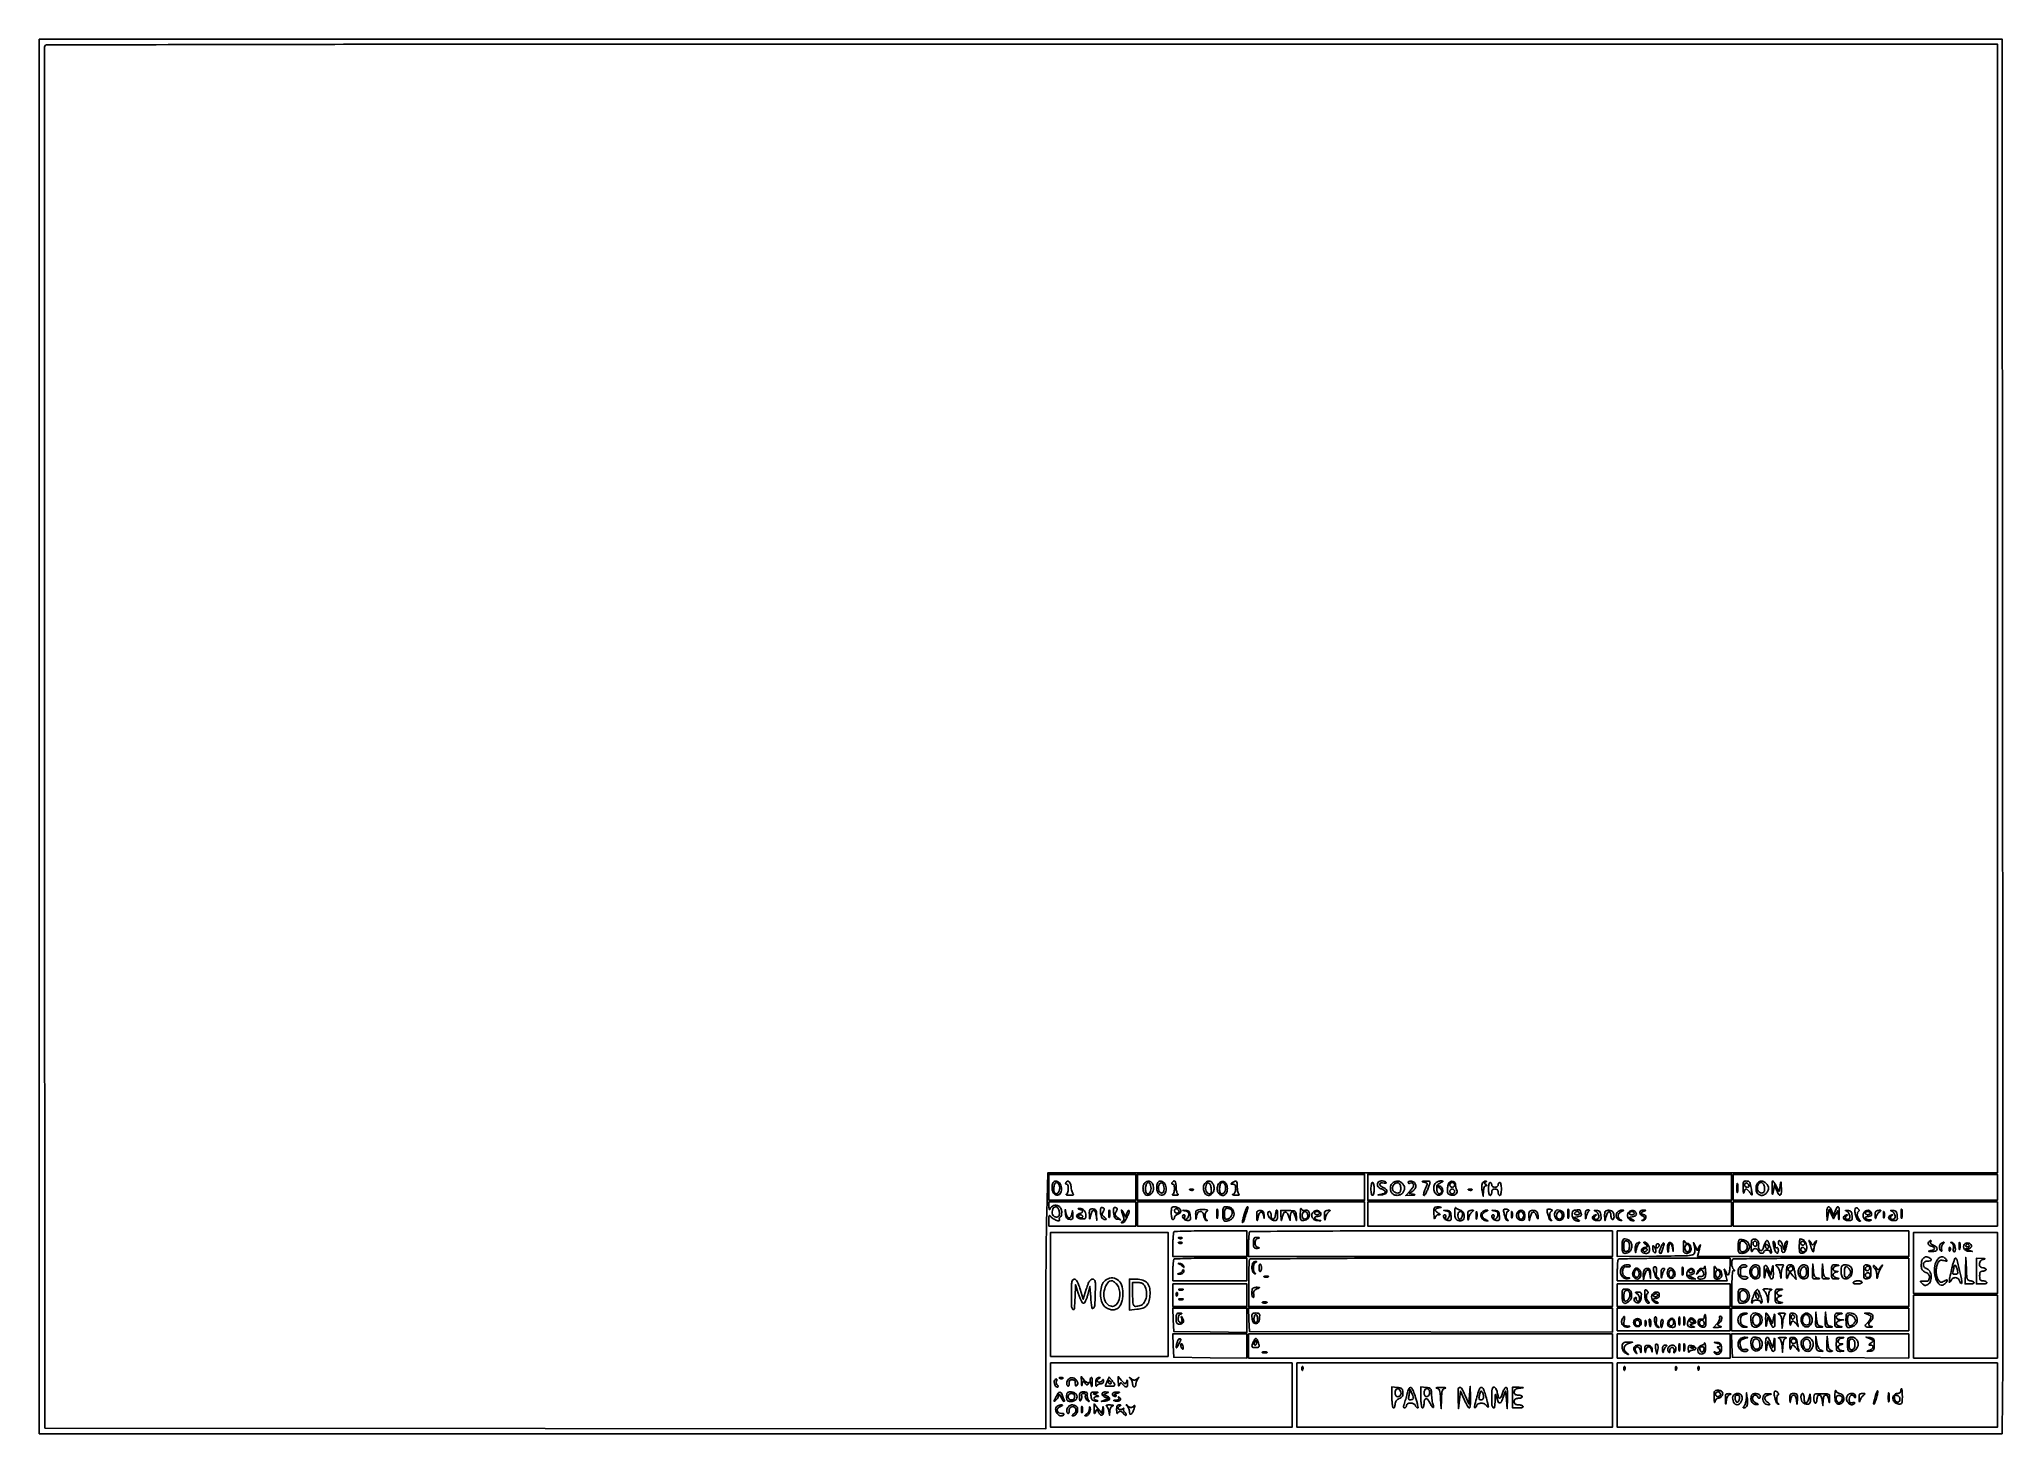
# Model space of a CAD drawing. Extents: x 31 to 1250, y 31 to 897.
import ezdxf

# ---------------------------------------------------------------- set-up
doc = ezdxf.new("R2010")
doc.units = 0

msp = doc.modelspace()

# ---------------------------------------------------------------- linework, layer by layer
for points in [[(31, 464), (31, 31), (640.463489, 31), (1249.926977, 31), (1250.213489, 53.75, 0.003096), (1250.324363, 71.071305, 0.000033), (1250.341341, 190.328125, 0.000105), (1250.322872, 327.870384, 0.000068), (1250.246394, 486.75), (1249.992789, 897), (640.496394, 897), (31, 897)], [(1247, 543.5), (1247, 193), (952.160124, 193), (657.320248, 193), (656.662291, 168.25, 0.00357), (656.407858, 155.161514, 0.000998), (656.196972, 134.687033, 0.001007), (656.051305, 111.525542, 0.001059), (656.002167, 88.74841), (656, 33.99682), (345.25, 34.24841), (34.5, 34.5), (34.244232, 463, -0.000104), (34.180262, 627.393921, -0.000173), (34.202946, 765.995312, -0.000003), (34.267736, 891.687549, -0.090797), (34.462847, 892.75, -0.310964), (35.540421, 893.495322, -0.00002), (156.393237, 893.749289, -0.000437), (325.743285, 893.950432, -0.000079), (640.968615, 894), (1247, 894)], [(660.422402, 186.658379, 0.083014), (659.936199, 184.269188, 0.083374), (660.254823, 181.855568, 0.098813), (661.254261, 180.002404, 0.186611), (662.714654, 179.185081, 0.273951), (664.967164, 180.120296, 0.164241), (665.898007, 182.958549, 0.135162), (664.977544, 186.191646, 0.21064), (662.639793, 187.823907, 0.089046), (661.967968, 187.835125, 0.08093), (661.309525, 187.615144, 0.082455), (660.765244, 187.202685, 0.098157)], [(664.415686, 185.359123, -0.094478), (664.728876, 183.618354, -0.086219), (664.397831, 181.823584, -0.102301), (663.560167, 180.482446, -0.204948), (662.432612, 180, -0.162018), (661.833998, 180.199201, -0.115552), (661.376407, 180.744435, -0.079207), (661.091279, 181.634377, -0.038011), (661, 182.833333, -0.056827), (661.295778, 185.427391, -0.178616), (662.241838, 186.869604, -0.352388), (663.394309, 186.822471, -0.122079)], [(668.532624, 187.052786, 0.077339), (668.362811, 186.650248, 0.154935), (668.384183, 186.309256, 0.185914), (668.589513, 186.083318, 0.116908), (668.940983, 186, -0.356345), (669.780648, 185.314538, -0.057979), (669.974319, 183.060279, -0.05396), (669.645311, 180.69029, -0.239823), (668.75, 179.662281, 0.430478), (668.67433, 179.469629, 0.224873), (668.895313, 179.287365, 0.043582), (669.732328, 179.152136, 0.013723), (671, 179.09426, 0.019065), (672.270452, 179.119604, 0.056472), (673.128585, 179.267699, 0.212667), (673.408171, 179.504539, 0.380152), (673.331352, 179.774051, -0.129938), (672.858579, 180.285835, -0.035296), (672.40866, 181.302031, -0.033217), (672.044211, 182.570231, -0.029178), (671.831352, 183.931727, 0.052444), (671.383192, 186.125231, 0.127366), (670.512586, 187.5148, 0.262049), (669.491591, 187.770242, 0.189678)], [(716.932303, 185.873507, 0.121369), (716.415377, 183.847705, 0.084507), (716.793811, 181.507656, 0.095346), (717.851864, 179.655709, 0.218798), (719.278561, 179, 0.125989), (720.661931, 179.3542, 0.094909), (721.876877, 180.358091, 0.087404), (722.710679, 181.825851, 0.085773), (723, 183.5, 0.117086), (722.376887, 186.124445, 0.184994), (720.687188, 187.663342, 0.217433), (718.620931, 187.548902, 0.150079)], [(721.185144, 185.25, -0.058076), (721.415906, 183.314426, -0.081641), (721.138842, 181.600641, -0.110522), (720.431195, 180.429029, -0.204609), (719.426676, 180, -0.163302), (718.831735, 180.199634, -0.114707), (718.375883, 180.746492, -0.078721), (718.091228, 181.637116, -0.038077), (718, 182.833333, -0.059255), (718.307962, 185.42282, -0.172941), (719.278552, 186.906724, -0.388712), (720.363477, 186.80618, -0.126221)], [(725.422402, 186.658379, 0.083014), (724.936199, 184.269188, 0.083374), (725.254823, 181.855568, 0.098813), (726.254261, 180.002404, 0.186611), (727.714654, 179.185081, 0.273951), (729.967164, 180.120296, 0.164241), (730.898007, 182.958549, 0.135162), (729.977544, 186.191646, 0.21064), (727.639793, 187.823907, 0.089046), (726.967968, 187.835125, 0.08093), (726.309525, 187.615144, 0.082455), (725.765244, 187.202685, 0.098157)], [(729.5, 183.416667, -0.035516), (729.409728, 182.147396, -0.082508), (729.122602, 181.24059, -0.123818), (728.64997, 180.699175, -0.15286), (728.013695, 180.5, -0.207911), (726.971559, 180.952922, -0.112861), (726.257421, 182.18284, -0.088611), (726.043776, 183.889576, -0.078706), (726.415952, 185.641571, -0.163234), (727.271552, 186.678193, -0.304445), (728.31422, 186.642833, -0.163342), (729.201244, 185.405614, -0.074685)], [(734.5, 187, 0.082592), (734.343488, 186.6179, 0.161196), (734.3746, 186.29375, 0.182303), (734.586039, 186.078288, 0.108972), (734.940983, 186, -0.356345), (735.780648, 185.314538, -0.057979), (735.974319, 183.060279, -0.05396), (735.645311, 180.69029, -0.239823), (734.75, 179.662281, 0.300911), (734.622367, 179.476791, 0.339254), (734.748438, 179.306058, 0.055175), (735.420974, 179.190351, 0.015036), (736.5, 179.157895, 0.015036), (737.579026, 179.190351, 0.055175), (738.251562, 179.306058, 0.339254), (738.377633, 179.476791, 0.300911), (738.25, 179.662281, -0.184347), (737.761064, 180.116065, -0.045662), (737.361982, 181.154814, -0.039986), (737.09014, 182.526719, -0.028929), (737, 184.083333, 0.034625), (736.835553, 186.455176, 0.143519), (736.251662, 187.750352, 0.358773), (735.428857, 187.894332, 0.12604)], [(745.8125, 182.316886, 0.051402), (746.359369, 182.160852, 0.05415), (746.916927, 182.123424, 0.060344), (747.402231, 182.202593, 0.126455), (747.729167, 182.395833, 0.296942), (747.77538, 182.614691, 0.208169), (747.592839, 182.799335, 0.077125), (747.112848, 182.910055, 0.028489), (746.416667, 182.921053, 0.018894), (745.670344, 182.862007, 0.168741), (745.37858, 182.720685, 0.470617), (745.395823, 182.538436, 0.054073)], [(755.2, 186.8, 0.14985), (754.082942, 184.695154, 0.106891), (754.143488, 182.010519, 0.120526), (755.270565, 179.821169, 0.217193), (757.071805, 179, 0.164078), (758.832518, 179.593775, 0.122762), (760.122451, 181.202106, 0.108433), (760.606009, 183.409496, 0.107198), (760.12432, 185.626493, 0.074087), (759.128558, 187.161604, 0.154593), (757.9194, 187.887565, 0.16694), (756.579905, 187.757383, 0.089661)], [(758.813358, 183.172988, -0.025803), (758.882601, 181.695919, -0.08546), (758.713491, 180.740883, -0.152465), (758.306534, 180.203731, -0.156212), (757.670347, 180, -0.182092), (756.49002, 180.444599, -0.116746), (755.631936, 181.651955, -0.094058), (755.288348, 183.365621, -0.079578), (755.562184, 185.195924, -0.125033), (756.376813, 186.506587, -0.343226), (757.392011, 186.613227, -0.174837), (758.334291, 185.419026, -0.055911)], [(763.002771, 185.507288, 0.087116), (762.552793, 183.161572, 0.112827), (763.005939, 181.024756, 0.13436), (764.251157, 179.54876, 0.151872), (766.016132, 179, 0.099148), (766.895034, 179.176012, 0.099882), (767.63576, 179.676707, 0.083847), (768.21725, 180.508714, 0.049235), (768.628202, 181.654777, 0.122842), (768.633015, 184.98217, 0.183857), (766.994135, 187.343783, 0.276719), (764.758265, 187.479329, 0.184061)], [(767.415686, 185.359123, -0.094478), (767.728876, 183.618354, -0.086219), (767.397831, 181.823584, -0.102301), (766.560167, 180.482446, -0.204948), (765.432612, 180, -0.162018), (764.833998, 180.199201, -0.115552), (764.376407, 180.744435, -0.079207), (764.091279, 181.634377, -0.038011), (764, 182.833333, -0.056827), (764.295778, 185.427391, -0.178616), (765.241838, 186.869604, -0.352388), (766.394309, 186.822471, -0.122079)], [(772, 187, 0.011213), (771.169589, 186.436556, 0.309569), (771.083458, 186.201904, 0.327416), (771.271084, 186.047261, 0.011938), (772.25, 186.015313, -0.109096), (773.053212, 185.830562, -0.148775), (773.599205, 185.333223, -0.100924), (773.907505, 184.448888, -0.033583), (774, 183.073324, -0.040922), (773.892604, 181.763324, -0.078578), (773.561448, 180.765471, -0.100426), (773.009475, 180.079318, -0.109828), (772.25, 179.689326, 0.165616), (771.988984, 179.516871, 0.531512), (772.042188, 179.355457, 0.0547), (772.748468, 179.237099, 0.01154), (774, 179.194949, 0.012753), (775.268235, 179.21387, 0.041115), (776.104687, 179.316943, 0.229045), (776.318384, 179.481127, 0.43839), (776.25, 179.662281, -0.184347), (775.761064, 180.116065, -0.045662), (775.361982, 181.154814, -0.039986), (775.09014, 182.526719, -0.028929), (775, 184.083333, 0.018644), (774.90248, 186.697706, 0.183239), (774.443905, 187.679348, 0.299675), (773.600849, 187.840609, 0.045134)], [(858, 183, 0.023598), (858.07239, 181.467056, 0.037669), (858.29375, 180.175, 0.04382), (858.612873, 179.251055, 0.295869), (859, 179, 0.295869), (859.387127, 179.251055, 0.04382), (859.70625, 180.175, 0.037669), (859.92761, 181.467056, 0.023598), (860, 183, 0.023598), (859.92761, 184.532944, 0.037669), (859.70625, 185.825, 0.04382), (859.387127, 186.748945, 0.295869), (859, 187, 0.295869), (858.612873, 186.748945, 0.04382), (858.29375, 185.825, 0.037669), (858.07239, 184.532944, 0.023598)], [(862.666667, 187.333333, 0.141493), (862.046543, 186.209661, 0.157124), (862.155831, 184.978564, 0.125778), (863.022718, 183.839369, 0.076839), (864.5, 183, -0.049259), (866.403631, 182.052674, -0.278258), (866.893886, 181.082291, -0.288648), (866.26017, 180.225777, -0.051454), (864.25, 179.671679, 0.000355), (862.336665, 179.349423, 0.564304), (862.315833, 179.29661, 0.246358), (862.404184, 179.255458, 0.000286), (864.491449, 179.355257, 0.094567), (866.804972, 179.913871, 0.236433), (867.869333, 181.227485, 0.257108), (867.41437, 182.770708, 0.104748), (865.512589, 183.995214, -0.088467), (863.949568, 184.931699, -0.2754), (863.581932, 186.052129, -0.314423), (864.385672, 186.78764, -0.097207), (866.114239, 186.680377, 0.035946), (866.802744, 186.552302, 0.103734), (867.28339, 186.597944, 0.249166), (867.481177, 186.797476, 0.214761), (867.442363, 187.093259, 0.181122), (866.640522, 187.714113, 0.062651), (865.174972, 187.973789, 0.061948), (863.65429, 187.8618, 0.148106)], [(871.75, 186.919901, 0.146048), (870.588724, 185.68167, 0.095697), (870.05855, 183.784315, 0.092613), (870.26696, 181.76874, 0.125062), (871.2, 180.2, 0.125883), (872.808526, 179.246811, 0.098471), (874.837404, 179.067415, 0.101395), (876.731117, 179.674477, 0.142728), (877.964816, 180.934259, 0.035549), (878.75332, 182.698381, 0.112104), (878.915117, 183.975846, 0.124199), (878.504256, 185.121192, 0.048498), (877.428571, 186.428571, 0.058856), (876.102537, 187.474433, 0.116507), (874.837073, 187.891374, 0.107902), (873.452869, 187.712288, 0.045976)], [(876.5, 183.486305, -0.031368), (876.408289, 182.025875, -0.110209), (876.091693, 181.144802, -0.160966), (875.510174, 180.667675, -0.092239), (874.608986, 180.5, -0.128495), (872.842405, 180.961617, -0.143461), (871.614263, 182.216473, -0.15131), (871.295324, 183.880949, -0.14646), (871.966028, 185.459066, -0.105582), (873.517514, 186.68241, -0.220394), (875.022135, 186.717704, -0.201885), (876.116915, 185.570413, -0.091143)], [(881, 187.100936, 0.15704), (881.113019, 186.74997, 0.152047), (881.410912, 186.525413, 0.11277), (881.863672, 186.471019, 0.065439), (882.398849, 186.599558, -0.173941), (883.82856, 186.630976, -0.321252), (884.478115, 185.733805, -0.138546), (883.984772, 183.953741, -0.054624), (882.422148, 181.91874), (879.625818, 179), (883.062909, 179.136182, 0.004244), (884.760861, 179.217898, 0.109749), (885.200705, 179.342095, 0.68572), (885.181767, 179.492588, 0.01395), (884.14621, 179.719334), (881.79242, 180.166304), (883.953108, 181.679709, 0.116967), (885.429988, 183.34031, 0.153195), (885.811331, 185.323096, 0.175735), (884.98734, 186.978154, 0.156218), (883.25, 187.819551, 0.043615), (882.388357, 187.866043, 0.069078), (881.660938, 187.740273, 0.097145), (881.173482, 187.472182, 0.22212)], [(890.75, 187.294267, -0.030536), (892.382585, 186.875085, -0.280515), (892.840355, 186.344053, -0.134757), (892.745166, 185.42703, -0.006112), (891.551027, 182.467881, 0.01976), (891.055929, 181.137485, 0.036526), (890.777714, 180.01869, 0.048871), (890.719831, 179.227695, 0.407021), (890.953202, 179, 0.209565), (891.344987, 179.171752, 0.038303), (891.846766, 179.807813, 0.03542), (892.356445, 180.696857, 0.025605), (892.799892, 181.75, -0.002069), (893.23298, 182.93103, -0.001631), (893.711342, 184.20625, -0.001649), (894.163486, 185.387945, -0.004083), (894.504706, 186.25, 0.076337), (894.718729, 187.153131, 0.283153), (894.464233, 187.652222, 0.132132), (893.682876, 187.880838, 0.015613), (891.856989, 187.863818, 0.005292), (890.29613, 187.783943, 0.103737), (889.834347, 187.656912, 0.683911), (889.850359, 187.503633, 0.019189)], [(898.2, 186.8, 0.154988), (897.033226, 184.547134, 0.119889), (897.222944, 181.773595, 0.140799), (898.604764, 179.69498, 0.227454), (900.619827, 179.165302, 0.205891), (902.047395, 180.134343, 0.148501), (902.573697, 182.010566, 0.148379), (901.967859, 183.863703, 0.205592), (900.5, 184.773136, 0.00423), (899.240842, 184.951462, 0.363634), (899.089662, 184.855558, 0.338934), (899.15263, 184.680682, 0.003998), (900.25, 183.987141, -0.097508), (901.460238, 182.859633, -0.141879), (901.949885, 181.494966, -0.212936), (901.557763, 180.443606, -0.201202), (900.5, 180, -0.130775), (899.924246, 180.153209, -0.10214), (899.4375, 180.583333, -0.08892), (899.111864, 181.230589, -0.072314), (899, 182, 0.006166), (898.989879, 182.820703, 0.006352), (898.959521, 183.632812, 0.006165), (898.9156, 184.335793, 0.026752), (898.862198, 184.75, -0.221686), (898.957853, 185.117545, -0.039246), (899.466292, 185.642545, -0.035976), (900.207736, 186.207422, -0.025435), (901.112198, 186.735258, 0.004098), (902.61138, 187.526457, 0.206112), (902.813884, 187.781816, 0.479918), (902.688838, 187.952972, 0.009433), (901.45, 187.985258, 0.050821), (900.577067, 187.902639, 0.038466), (899.649688, 187.64317, 0.039393), (898.808227, 187.258834, 0.069662)], [(906.408039, 186.792889, 0.074979), (906.058349, 186.091692, 0.026127), (905.766736, 184.998536, 0.025264), (905.566845, 183.743398, 0.02686), (905.5, 182.5, 0.034904), (905.607936, 180.955678, 0.120905), (905.977034, 180.032113, 0.144871), (906.687237, 179.478396, 0.05857), (907.88691, 179.162508, 0.098599), (909.578091, 179.257483, 0.132219), (910.908085, 180.011191, 0.166778), (911.492502, 181.185457, 0.172907), (911.221231, 182.451057, -0.058966), (910.969944, 182.990725, -0.023991), (910.753495, 183.772782, -0.023336), (910.598976, 184.644823, -0.027494), (910.537214, 185.480924, 0.148387), (910.085642, 186.874385, 0.165266), (908.951743, 187.710216, 0.167279), (907.554333, 187.676888, 0.151947)], [(910, 185.5, -0.099038), (909.885486, 184.927543, -0.097945), (909.559375, 184.440625, -0.097945), (909.072457, 184.114514, -0.099038), (908.5, 184, -0.099038), (907.927543, 184.114514, -0.097945), (907.440625, 184.440625, -0.097945), (907.114514, 184.927543, -0.099038), (907, 185.5, -0.099038), (907.114514, 186.072457, -0.097945), (907.440625, 186.559375, -0.097945), (907.927543, 186.885486, -0.099038), (908.5, 187, -0.099038), (909.072457, 186.885486, -0.097945), (909.559375, 186.559375, -0.097945), (909.885486, 186.072457, -0.099038)], [(910, 181.5, -0.099038), (909.885486, 180.927543, -0.097945), (909.559375, 180.440625, -0.097945), (909.072457, 180.114514, -0.099038), (908.5, 180, -0.099038), (907.927543, 180.114514, -0.097945), (907.440625, 180.440625, -0.097945), (907.114514, 180.927543, -0.099038), (907, 181.5, -0.099038), (907.114514, 182.072457, -0.097945), (907.440625, 182.559375, -0.097945), (907.927543, 182.885486, -0.099038), (908.5, 183, -0.099038), (909.072457, 182.885486, -0.097945), (909.559375, 182.559375, -0.097945), (909.885486, 182.072457, -0.099038)], [(918.8125, 182.316886, 0.051402), (919.359369, 182.160852, 0.05415), (919.916927, 182.123424, 0.060344), (920.402231, 182.202593, 0.126455), (920.729167, 182.395833, 0.296942), (920.77538, 182.614691, 0.208169), (920.592839, 182.799335, 0.077125), (920.112848, 182.910055, 0.028489), (919.416667, 182.921053, 0.018894), (918.670344, 182.862007, 0.168741), (918.37858, 182.720685, 0.470617), (918.395823, 182.538436, 0.054073)], [(927.320166, 186.75, 0.113138), (927.008157, 186.035279, 0.033225), (926.86408, 184.839063, 0.031513), (926.877542, 183.431602, 0.029195), (927.06608, 182), (927.736718, 178.5), (927.868359, 181.75, -0.0344), (928.008494, 183.027524, -0.055621), (928.319972, 184.074529, -0.0743), (928.74995, 184.778031, -0.218796), (929.25, 185.015313, 0.037088), (929.791922, 185.062247, 0.404726), (929.911017, 185.221831, 0.205841), (929.767122, 185.465159, 0.016505), (929.136847, 185.894262, -0.022213), (928.426195, 186.390051, -0.233412), (928.273695, 186.69893, -0.275386), (928.436975, 186.972905, -0.029355), (929.136847, 187.300002, 0.028112), (929.600724, 187.515399, 0.18127), (929.768355, 187.706053, 0.417569), (929.702337, 187.850559, 0.070426), (929.372445, 187.921053, 0.095742), (928.873212, 187.860349, 0.051703), (928.304471, 187.609622, 0.04885), (927.757501, 187.222304, 0.055079)], [(931, 183, 0.023598), (931.07239, 181.467056, 0.037669), (931.29375, 180.175, 0.04382), (931.612873, 179.251055, 0.295869), (932, 179, 0.191087), (932.381882, 179.151477, 0.088204), (932.70625, 179.5875, 0.068025), (932.926307, 180.234582, 0.048028), (933, 181, -0.072254), (933.126841, 181.873159, -0.124864), (933.5, 182.5, -0.124864), (934.126841, 182.873159, -0.072254), (935, 183, -0.072254), (935.873159, 182.873159, -0.124864), (936.5, 182.5, -0.124864), (936.873159, 181.873159, -0.072254), (937, 181, 0.048028), (937.073693, 180.234582, 0.068025), (937.29375, 179.5875, 0.088204), (937.618118, 179.151477, 0.191087), (938, 179, 0.295869), (938.387127, 179.251055, 0.04382), (938.70625, 180.175, 0.037669), (938.92761, 181.467056, 0.023598), (939, 183, 0.023598), (938.92761, 184.532944, 0.037669), (938.70625, 185.825, 0.04382), (938.387127, 186.748945, 0.295869), (938, 187, 0.148195), (937.618646, 186.884432, 0.098894), (937.29375, 186.559375, 0.082425), (937.074694, 186.073457, 0.064853), (937, 185.5, -0.130775), (936.846791, 184.924246, -0.10214), (936.416667, 184.4375, -0.08892), (935.769411, 184.111864, -0.072314), (935, 184, -0.072314), (934.230589, 184.111864, -0.08892), (933.583333, 184.4375, -0.10214), (933.153209, 184.924246, -0.130775), (933, 185.5, 0.064853), (932.925306, 186.073457, 0.082425), (932.70625, 186.559375, 0.098894), (932.381354, 186.884432, 0.148195), (932, 187, 0.295869), (931.612873, 186.748945, 0.04382), (931.29375, 185.825, 0.037669), (931.07239, 184.532944, 0.023598)], [(1085.286014, 183.5, 0.006817), (1085.315278, 181.711719, 0.040183), (1085.418418, 180.780601, 0.720633), (1085.561388, 180.761725, 0.075924), (1085.717581, 181.26375, 0.022548), (1085.846293, 182.485188, 0.015659), (1085.885962, 183.872547, 0.015827), (1085.839977, 185.209518, 0.031163), (1085.703931, 186.26375, 0.248898), (1085.549185, 186.455688, 0.49082), (1085.403147, 186.374351, 0.030832), (1085.307632, 185.29708, 0.00738)], [(1089.136182, 183.25, 0.008987), (1089.215645, 181.547331, 0.039868), (1089.359663, 180.55625, 0.525484), (1089.531558, 180.487763, 0.200632), (1089.705733, 180.75, -0.032659), (1089.930846, 181.611556, -0.045897), (1090.24929, 182.339063, -0.054857), (1090.606806, 182.846333, -0.215041), (1090.947579, 183, -0.161426), (1091.3568, 182.864347, -0.028703), (1091.98352, 182.339063, -0.028441), (1092.673611, 181.611489, -0.022264), (1093.338877, 180.75, 0.005398), (1094.404617, 179.269266, 0.487737), (1094.639192, 179.262562, 0.212345), (1094.736136, 179.608383, 0.002495), (1094.374315, 182, 0.009511), (1093.755322, 185.518148, 0.078948), (1093.200213, 187.035335, 0.175367), (1092.378418, 187.749262, 0.092278), (1091.031385, 188, 0.099938), (1089.964376, 187.78458, 0.200819), (1089.373194, 187.182183, 0.090427), (1089.123047, 185.943541, 0.011893)], [(1092.770833, 185.1875, -0.134046), (1092.795817, 184.735738, -0.144529), (1092.585286, 184.348828, -0.119977), (1092.158616, 184.089234, -0.077096), (1091.583333, 184, -0.099038), (1090.979073, 184.120875, -0.097945), (1090.465104, 184.465104, -0.097945), (1090.120875, 184.979073, -0.099038), (1090, 185.583333, -0.190724), (1090.346973, 186.459866, -0.244413), (1091.153639, 186.742973, -0.165501), (1092.122932, 186.250696, -0.113253)], [(1098.050187, 186.560472, 0.084021), (1097.614534, 185.808467, 0.03876), (1097.301092, 184.718229, 0.036965), (1097.142582, 183.492178, 0.042235), (1097.177742, 182.310472, 0.141287), (1098.033347, 180.257542, 0.160852), (1099.813107, 179.101076, 0.160613), (1101.933656, 179.231125, 0.140837), (1103.693972, 180.59616, 0.052926), (1104.653606, 182.250571, 0.116862), (1104.923716, 183.67661, 0.12322), (1104.520978, 185.022881, 0.06246), (1103.428571, 186.428571, 0.065449), (1101.984543, 187.537045, 0.125517), (1100.587777, 187.930006, 0.138663), (1099.268712, 187.591717, 0.08809)], [(1102.5, 183.486305, -0.031034), (1102.407535, 181.997993, -0.116231), (1102.083715, 181.125862, -0.165281), (1101.478851, 180.660044, -0.082349), (1100.513695, 180.5, -0.160395), (1099.202722, 180.931653, -0.137362), (1098.306089, 182.083099, -0.109977), (1098.018262, 183.764596, -0.079382), (1098.412402, 185.63232, -0.18187), (1099.45519, 186.806466, -0.246897), (1100.848062, 186.807387, -0.167283), (1102.062021, 185.519473, -0.106487)], [(1107.131641, 183.25, 0.000983), (1107.225691, 180.081323, 0.12838), (1107.335176, 179.710375, 0.689236), (1107.471433, 179.734959, 0.002395), (1107.884952, 182), (1108.506622, 185.5), (1109.874631, 182.25, 0.027148), (1111.219117, 179.485767, 0.401821), (1112.158688, 179.195468, 0.270331), (1112.828629, 180.221885, 0.019486), (1112.868359, 183.75, 0.000962), (1112.773304, 186.956957, 0.132881), (1112.662356, 187.321071, 0.67978), (1112.523381, 187.295316, 0.002332), (1112.084702, 185), (1111.432686, 181.5), (1109.690663, 184.75, 0.010594), (1108.988735, 185.995437, 0.016026), (1108.321028, 187.045312, 0.010755), (1107.731456, 187.871115, 0.236589), (1107.47432, 188, 0.382509), (1107.289914, 187.834747, 0.009357), (1107.178001, 186.604688, 0.01557), (1107.115281, 185.07127, 0.009362)], [(712, 167.5), (712, 160), (685, 160), (658, 160), (658, 163.69113, -0.007908), (658.032693, 165.758204, -0.126945), (658.226961, 166.423341, -0.464331), (658.585332, 166.482895, -0.050006), (659.25, 165.792105, 0.092106), (660.677474, 164.537832, 0.046334), (662.850461, 163.502577, 0.099313), (664.318402, 163.274668, 0.572702), (664.608918, 163.823768, -0.096898), (664.441568, 164.267857, -0.097416), (664.454371, 164.741389, -0.098432), (664.644882, 165.1709, -0.101221), (664.983688, 165.489919, 0.194192), (665.755665, 166.54071, 0.06989), (665.964042, 168.419645, 0.066903), (665.63824, 170.404316, 0.122884), (664.8, 171.8, 0.107095), (663.373746, 172.718258, 0.114118), (661.728784, 172.935646, 0.11793), (660.19658, 172.409736, 0.120064), (659.080099, 171.25, -0.018559), (658.50046, 170.334692, -0.461747), (658.238226, 170.307321, -0.19488), (658.070352, 170.67854, -0.007178), (658.030409, 172.25), (658, 175), (685, 175), (712, 175)], [(664.5, 168.486305, -0.031034), (664.407535, 166.997993, -0.116231), (664.083715, 166.125862, -0.165281), (663.478851, 165.660044, -0.082349), (662.513695, 165.5, -0.160395), (661.202722, 165.931653, -0.137362), (660.306089, 167.083099, -0.109977), (660.018262, 168.764596, -0.079382), (660.412402, 170.63232, -0.18187), (661.45519, 171.806466, -0.246897), (662.848062, 171.807387, -0.167283), (664.062021, 170.519473, -0.106487)], [(677.25, 170.310674, -0.07166), (678.570691, 169.754339, -0.299349), (678.925875, 169.013981, -0.244035), (678.395638, 168.260345, -0.055854), (676.894644, 167.6827, 0.130179), (675.513469, 166.90162, 0.312054), (675.299757, 165.803761, 0.201338), (676.35259, 164.801622, 0.08157), (678.332352, 164.399086, 0.037047), (679.673489, 164.447721, 0.137076), (680.451669, 164.761031, 0.167618), (680.866084, 165.38885, 0.062904), (681, 166.449086, 0.084805), (680.697887, 168.217488, 0.097613), (679.829214, 169.689858, 0.107198), (678.543229, 170.626672, 0.123296), (677.05, 170.883999, 0.009745), (676.27179, 170.810482, 0.480825), (676.199666, 170.69563, 0.243524), (676.344075, 170.559089, 0.006011)], [(690, 169.550403, 0.037321), (690.17656, 167.188245, 0.079601), (690.730191, 165.448422, 0.117004), (691.623147, 164.388039, 0.160855), (692.798118, 164, 0.040293), (693.540413, 164.059916, 0.438461), (693.687914, 164.283448, 0.162936), (693.451591, 164.655254, 0.010905), (692.44113, 165.439096, -0.037248), (691.465484, 166.281799, -0.143675), (691.086686, 166.977628, -0.149732), (691.151869, 167.750567, -0.041615), (691.702937, 168.850167, 0.025998), (692.272034, 169.902456, 0.13641), (692.38393, 170.544172, 0.207821), (692.128832, 171.002029, 0.071687), (691.452937, 171.379686, 0.10798), (690.800257, 171.479185, 0.212024), (690.343785, 171.240552, 0.132672), (690.07714, 170.622718, 0.035922)], [(698.190136, 168.249904, 0.026268), (698.43972, 166.416986, 0.081968), (698.866988, 165.25166, 0.121484), (699.533468, 164.545904, 0.100303), (700.5, 164.168472), (702.5, 163.82031), (700.5, 165.349251, -0.035095), (699.488756, 166.241311, -0.139371), (699.095096, 166.960506, -0.150705), (699.154358, 167.746004, -0.04335), (699.702937, 168.850167, 0.026577), (700.27411, 169.90922, 0.141502), (700.378008, 170.55168, 0.207551), (700.107402, 171.013431, 0.066348), (699.393073, 171.402658, 0.133682), (698.672642, 171.475393, 0.266323), (698.243259, 171.124077, 0.098042), (698.084017, 170.191045, 0.014099)], [(734, 168.066422, 0.023207), (734.072373, 166.507996, 0.037097), (734.29375, 165.194512, 0.042822), (734.612685, 164.253336, 0.297999), (735, 164, 0.137184), (735.381339, 164.106634, 0.100221), (735.70625, 164.406365, 0.086212), (735.92498, 164.854683, 0.070596), (736, 165.383369, -0.133901), (736.155335, 165.953005, -0.073191), (736.613048, 166.520689, -0.064356), (737.288945, 167.000752, -0.058383), (738.086974, 167.312493, 0.159799), (739.562251, 168.263722, 0.247762), (739.849964, 169.717077, 0.185223), (738.770009, 171.118397, 0.108672), (736.741449, 171.816422, 0.038125), (735.122166, 171.879119, 0.229406), (734.399088, 171.494809, 0.145541), (734.066314, 170.560648, 0.013291)], [(738.770833, 169.1875, -0.134046), (738.795817, 168.735738, -0.144529), (738.585286, 168.348828, -0.119977), (738.158616, 168.089234, -0.077096), (737.583333, 168, -0.099038), (736.979073, 168.120875, -0.097945), (736.465104, 168.465104, -0.097945), (736.120875, 168.979073, -0.099038), (736, 169.583333, -0.190724), (736.346973, 170.459866, -0.244413), (737.153639, 170.742973, -0.165501), (738.122932, 170.250696, -0.113253)], [(766, 167.5, 0.016182), (766.071949, 165.277449, 0.067633), (766.336986, 163.968509, 0.137434), (766.826138, 163.265644, 0.17414), (767.565741, 163, 0.082675), (769.587262, 163.33656, 0.086066), (771.359611, 164.308621, 0.094835), (772.57207, 165.724023, 0.130539), (773, 167.335184, 0.083064), (772.676444, 169.269373, 0.114917), (771.744839, 170.754235, 0.114369), (770.249107, 171.679306, 0.081717), (768.3, 172, 0.072715), (767.04514, 171.816536, 0.20478), (766.377778, 171.26087, 0.10542), (766.068326, 170.108898, 0.013093)], [(771.690532, 169.364077, -0.129123), (771.861413, 167.810948, -0.096284), (771.285441, 166.178638, -0.094373), (770.125498, 164.854469, -0.117764), (768.642817, 164.176676, -0.128787), (767.853539, 164.225545, -0.198749), (767.342315, 164.6653, -0.09759), (767.070776, 165.633405, -0.019726), (767, 167.426676, -0.021503), (767.081019, 169.309711, -0.10815), (767.392122, 170.310235, -0.180047), (768.003766, 170.822906, -0.085537), (769.031385, 171, -0.073827), (769.854875, 170.877742, -0.064276), (770.650456, 170.519448, -0.066864), (771.298983, 169.989565, -0.096752)], [(780.121675, 169.75, 0.017154), (779.251483, 167.112081, 0.016346), (778.548617, 164.378195, 0.016074), (778.140963, 162.221461, 0.725621), (778.415386, 162.082053, 0.118344), (779.104126, 163.205903, 0.006), (780.390298, 167.331334, 0.00332), (781.646909, 171.643184, 0.497859), (781.377381, 172, 0.25036), (781.168792, 171.888571, 0.020126), (780.832428, 171.339063, 0.023396), (780.470228, 170.612124, 0.015632)], [(814.116001, 167.886536, 0.011699), (814.111346, 165.213257, 0.100671), (814.373275, 164.054582, 0.219604), (814.988571, 163.519846, 0.084209), (816.141732, 163.386536, 0.113965), (817.883937, 163.887285, 0.11576), (819.218567, 165.099383, 0.11884), (819.852217, 166.750632, 0.124702), (819.646996, 168.477531, 0.080869), (819.232779, 169.188072, 0.109568), (818.649144, 169.644173, 0.105369), (817.909102, 169.821448, 0.070348), (817.040492, 169.72084, -0.064225), (816.185481, 169.611228, -0.111986), (815.491898, 169.769106, -0.124946), (814.984164, 170.192837, -0.091989), (814.668645, 170.857386, 0.517219), (814.495561, 170.921811, 0.199732), (814.326191, 170.662277, 0.030323), (814.189473, 169.559007, 0.009382)], [(897.136182, 167.25, 0.008987), (897.215645, 165.547331, 0.039868), (897.359663, 164.55625, 0.525484), (897.531558, 164.487763, 0.200632), (897.705733, 164.75, -0.066971), (897.997389, 165.618393, -0.072563), (898.502703, 166.352852, -0.080756), (899.140655, 166.850149, -0.121308), (899.819551, 167.030409, 0.010135), (900.825477, 167.069017, 0.416421), (900.95649, 167.217491, 0.24322), (900.822925, 167.438635, 0.005718), (899.75, 168.080099, -0.058492), (898.405448, 169.090114, -0.245779), (898.09069, 170.016052, -0.251249), (898.672833, 170.7872, -0.060468), (900.25, 171.294267, 0.00362), (901.568679, 171.558172, 0.574721), (901.607621, 171.674595, 0.200802), (901.401331, 171.775265, 0.002047), (899.75, 171.863818, 0.043627), (898.114954, 171.802117, 0.236898), (897.399807, 171.323143, 0.126774), (897.109762, 170.246859, 0.009924)], [(910.015313, 168.317388, 0.020417), (910.096855, 166.124496, 0.082216), (910.417032, 164.827712, 0.128695), (911.050805, 164.014644, 0.086559), (912.100663, 163.468051, 0.051349), (912.97719, 163.286056, 0.051197), (913.873307, 163.286227, 0.055966), (914.656002, 163.456584, 0.115325), (915.185328, 163.785328, 0.166207), (915.919139, 165.281463, 0.099682), (915.775062, 167.275893, 0.101579), (914.877214, 169.029146, 0.179199), (913.5, 169.855467, -0.04255), (912.680448, 170.083017, -0.037188), (911.871686, 170.45415, -0.038993), (911.189351, 170.903648, -0.084094), (910.765313, 171.365682, 0.485811), (910.489114, 171.391048, 0.12989), (910.241942, 170.938152, 0.042953), (910.071418, 169.849631, 0.016471)], [(1141.131641, 167.75), (1141.263282, 163.5), (1141.881641, 166.962239), (1142.5, 170.424479), (1143.837204, 167.473794), (1145.174408, 164.523109), (1146.50532, 167.009941), (1147.836232, 169.496773), (1148.258079, 165.998386, 0.003153), (1148.512716, 163.993149, 0.749919), (1148.633115, 163.974795, 0.099463), (1148.737064, 164.405332, 0.001239), (1148.839963, 167.25, 0.01821), (1148.830643, 170.655659, 0.217467), (1148.252082, 171.801955, 0.467344), (1147.436854, 171.637333, 0.033582), (1146.341866, 169.25), (1145.297649, 166.5), (1144.173576, 169.25, 0.043713), (1142.986181, 171.556611, 0.383883), (1141.970646, 171.843092, 0.260456), (1141.225836, 170.761587, 0.031126)], [(1158.776682, 170.705453, 0.105048), (1158.558438, 168.788905, 0.048118), (1159.041212, 166.306801, 0.04736), (1159.930771, 164.098335, 0.20198), (1161, 163.207498, 0.016508), (1161.779525, 162.997601, 0.399479), (1161.957285, 163.101778, 0.254161), (1161.901314, 163.355404, 0.010325), (1161.25, 164.075, -0.094328), (1160.409618, 165.391377, -0.078093), (1160.039196, 167.015701, -0.092676), (1160.204954, 168.43231, -0.23291), (1160.901478, 169.166667, 0.214499), (1161.13275, 169.39398, 0.159301), (1161.152869, 169.756185, 0.094919), (1160.929319, 170.21929, 0.047169), (1160.491373, 170.705453, 0.027743), (1159.807783, 171.267104, 0.159409), (1159.368199, 171.410905, 0.247576), (1159.041802, 171.238736, 0.069436)], [(668.25, 167.75, 0.032531), (668.482079, 166.124448, 0.101376), (668.919596, 165.114802, 0.131843), (669.642392, 164.508897, 0.073733), (670.75, 164.180449, 0.052819), (671.970857, 164.137044, 0.226254), (672.587678, 164.486142, 0.145782), (672.862675, 165.312541, 0.019207), (672.850168, 167.180449, 0.001039), (672.74842, 169.335274, 0.185428), (672.658129, 169.539678, 0.613598), (672.556324, 169.506779, 0.001793), (672.283746, 167.75, -0.08375), (671.61811, 165.724128, -0.296597), (670.479532, 165.087902, -0.261606), (669.304884, 165.85555, -0.07378), (668.563358, 168, 0.000236), (668.155301, 170.167338, 0.565159), (668.105978, 170.185646, 0.248267), (668.069929, 170.102862, 0.000194)], [(679, 166, -0.092995), (678.928382, 165.618268, -0.096318), (678.723586, 165.29375, -0.099231), (678.418051, 165.076556, -0.105429), (678.059017, 165, -0.089642), (677.653442, 165.073302, -0.053229), (677.2129, 165.29375, -0.051032), (676.806203, 165.617485, -0.06081), (676.5, 166, -0.139169), (676.392057, 166.379648, -0.191142), (676.521475, 166.70625, -0.138808), (676.889346, 166.926733, -0.066118), (677.440983, 167, -0.062283), (678.037096, 166.925455, -0.080552), (678.542039, 166.70625, -0.097988), (678.879982, 166.381379, -0.153634)], [(683.118315, 167.113464, 0.001013), (683.204957, 164.621628, 0.199061), (683.307252, 164.398441, 0.578669), (683.432007, 164.437187, 0.001817), (683.868315, 166.417502, -0.048526), (684.655026, 168.871771, -0.268688), (685.725038, 169.666189, -0.339455), (686.724669, 169.065851, -0.060284), (687.312634, 166.810705), (687.76104, 163.5), (687.63052, 167, 0.024307), (687.470948, 168.85354, 0.112483), (687.095934, 169.854378, 0.16536), (686.407967, 170.388877, 0.07071), (685.25, 170.613464, 0.062233), (684.044318, 170.524178, 0.209362), (683.410799, 170.08047, 0.127323), (683.126168, 169.1396, 0.018306)], [(695.252183, 167.5, 0.008901), (695.284834, 166.071102, 0.053901), (695.394187, 165.339362, 0.67161), (695.54341, 165.319562, 0.082665), (695.707261, 165.761659, 0.028254), (695.840609, 166.754739, 0.020511), (695.880728, 167.869594, 0.020826), (695.830983, 168.934218, 0.041951), (695.68708, 169.761659, 0.285845), (695.523779, 169.916221, 0.417468), (695.37161, 169.814362, 0.038992), (695.273069, 168.938425, 0.009782)], [(703.035435, 169.8151, 0.075242), (703.076093, 169.403706, 0.009222), (703.315543, 168.528825, 0.010748), (703.643595, 167.494364, 0.008684), (704.038754, 166.398068, -0.025524), (704.480994, 165.028265, -0.08308), (704.571602, 164.082067, -0.127701), (704.3396, 163.392015, -0.107174), (703.788754, 162.848281, 0.011756), (703.111679, 162.396039, 0.248201), (703.005061, 162.187099, 0.384137), (703.133263, 162.048999, 0.01932), (703.801027, 162.015313, 0.261596), (704.919187, 162.626104, 0.023485), (706.543553, 165.51547, 0.022946), (707.889737, 168.535576, 0.298092), (707.649887, 169.683446, 0.386374), (707.418038, 169.694581, 0.074109), (707.110261, 169.353026, 0.045966), (706.776106, 168.731958, 0.023607), (706.469035, 167.902438), (705.755458, 165.654155), (704.413164, 168.077078, 0.012262), (703.894597, 168.961258, 0.028838), (703.45476, 169.587077, 0.064538), (703.160251, 169.873584, 0.600053)], [(742.809416, 169.336467, -0.053428), (743.865227, 168.99091, -0.122947), (744.517038, 168.47692, -0.133602), (744.819152, 167.747707, -0.068563), (744.809416, 166.750991, -0.057187), (744.586317, 165.915464, -0.054115), (744.176895, 165.135338, -0.058315), (743.652945, 164.523198, -0.107365), (743.09065, 164.191878, -0.06514), (742.493217, 164.077937, -0.266287), (742.175103, 164.236394, -0.201194), (742.096754, 164.641434, -0.04012), (742.309266, 165.36355, 0.055067), (742.473547, 165.990211, 0.098854), (742.446696, 166.519293, 0.14645), (742.239359, 166.86628, 0.187491), (741.895291, 167, 0.325615), (741.106693, 166.425532, 0.202729), (741.212275, 165.234197, 0.110714), (742.343869, 163.914896, 0.148754), (743.816754, 163.383976, 0.050717), (745.042847, 163.446223, 0.211527), (745.651408, 163.835417, 0.149242), (745.894107, 164.652864, 0.022344), (745.803366, 166.383976, 0.033435), (745.536862, 167.995438, 0.119689), (745.068414, 168.919959, 0.14388), (744.282927, 169.432078, 0.056695), (743, 169.663805, 0.00049), (741.316699, 169.772441, 0.284044), (741.232995, 169.72779, 0.509901), (741.259392, 169.668012, 0.000587)], [(751.75, 170.213832, 0.040559), (750.256668, 169.901036, 0.163539), (749.504645, 169.373462, 0.142906), (749.167541, 168.452648, 0.028527), (749.149832, 166.683578, 0.000774), (749.255481, 164.510467, 0.220299), (749.338029, 164.353366, 0.568945), (749.430063, 164.390256, 0.001173), (749.716254, 166.25, -0.113081), (750.530741, 168.315856, -0.242805), (751.997421, 169.105059, -0.254516), (753.432755, 168.35564, -0.118887), (754.183578, 166.327119, 0.043034), (754.398848, 165.285758, 0.052152), (754.781582, 164.365337, 0.060745), (755.263299, 163.690042, 0.159997), (755.775, 163.402119, 0.014231), (756.233035, 163.32502, 0.23836), (756.374375, 163.373383, 0.481148), (756.362123, 163.471857, 0.022434), (756.025, 163.658333, -0.218617), (755.236744, 164.633213, -0.070306), (755.0292, 166.527979, -0.071175), (755.354005, 168.382414, -0.237718), (756.199438, 169.233146, 0.442908), (756.398095, 169.683834, 0.23814), (755.8712, 170.113856, 0.050852), (753.947492, 170.336689, 0.034791)], [(762.286014, 167.5, 0.006817), (762.315278, 165.711719, 0.040183), (762.418418, 164.780601, 0.720633), (762.561388, 164.761725, 0.075924), (762.717581, 165.26375, 0.022548), (762.846293, 166.485188, 0.015659), (762.885962, 167.872547, 0.015827), (762.839977, 169.209518, 0.031163), (762.703931, 170.26375, 0.248898), (762.549185, 170.455688, 0.49082), (762.403147, 170.374351, 0.030832), (762.307632, 169.29708, 0.00738)], [(787.118315, 166.113464, 0.001013), (787.204957, 163.621628, 0.199061), (787.307252, 163.398441, 0.578669), (787.432007, 163.437187, 0.001817), (787.868315, 165.417502, -0.052631), (788.614685, 167.681957, -0.210339), (789.67554, 168.636332, -0.35199), (790.666965, 168.264381, -0.091261), (791.29967, 166.546916, 0.000366), (791.611491, 164.748527, 0.52472), (791.664184, 164.724238, 0.276518), (791.706003, 164.80139, 0.000307), (791.621813, 166.737631, 0.040147), (791.451276, 168.102314, 0.121866), (791.049788, 168.939632, 0.143897), (790.350448, 169.413287, 0.064867), (789.25, 169.613464, 0.062233), (788.044318, 169.524178, 0.209362), (787.410799, 169.08047, 0.127323), (787.126168, 168.1396, 0.018306)], [(798.816422, 167.327119, -0.066498), (798.273815, 165.207715, -0.222228), (797.25024, 164.254136, -0.391246), (796.346074, 164.672326, -0.098242), (796, 166.416667, 0.036866), (795.926954, 167.406008, 0.055541), (795.70625, 168.241146, 0.072835), (795.383143, 168.812401, 0.231675), (795, 169, 0.372584), (794.001013, 168.135589, 0.158761), (794.325329, 166.254192, 0.093648), (795.966961, 164.192061, 0.165503), (797.962485, 163.386536, 0.079347), (798.996684, 163.493156, 0.189656), (799.606989, 163.943727, 0.117651), (799.91897, 164.86731, 0.022888), (800, 166.636536, 0.010556), (799.944051, 169.286412, 0.255448), (799.575093, 169.898564, 0.522956), (799.163247, 169.706929, 0.013443)], [(802.118315, 166.089609, 0.000982), (802.205217, 163.601423, 0.203554), (802.306488, 163.385469, 0.57301), (802.429689, 163.424933, 0.001725), (802.868315, 165.417502, -0.051364), (803.62868, 167.744169, -0.237478), (804.691675, 168.614332, -0.299589), (805.819915, 168.186437, -0.069226), (806.821053, 166.3), (807.842105, 163.5), (807.921053, 166.333333, -0.085133), (808.307166, 168.260724, -0.387218), (809.243745, 168.729837, -0.218537), (810.360641, 167.779817, -0.052295), (811.172847, 165.417502, 0.00113), (811.628679, 163.461181, 0.613476), (811.722028, 163.438429, 0.191253), (811.786735, 163.626487, 0.000699), (811.672847, 166, 0.026663), (811.447313, 168.189239, 0.198754), (810.913547, 169.063039, 0.142069), (809.81846, 169.460037, 0.01167), (806.75, 169.589609), (802, 169.679217)], [(818.664167, 167.432783, -0.13575), (818.808095, 165.946818, -0.158748), (818.146183, 164.700354, -0.198612), (817.005202, 164.250389, -0.194633), (815.867217, 164.732783, -0.155991), (815.277718, 165.876502, -0.106879), (815.346158, 167.346404, -0.11812), (815.995829, 168.550952, -0.213408), (817, 169, -0.125507), (817.450999, 168.884981, -0.064084), (817.927242, 168.53963, -0.057495), (818.355144, 168.03215, -0.054869)], [(821.966028, 168.459066, 0.1473), (821.276069, 166.828196, 0.165758), (821.647635, 165.172785, 0.140664), (823.039677, 163.896671, 0.098889), (825.102128, 163.336195, 0.00044), (826.741429, 163.225661, 0.310387), (826.812896, 163.268062, 0.480155), (826.784846, 163.32441, 0.000502), (825.25, 163.655746, -0.062551), (823.616707, 164.227166, -0.264439), (823.059348, 165.055531, -0.34734), (823.53486, 165.76055, -0.077355), (825.073324, 166, 0.055256), (825.988401, 166.101437, 0.142094), (826.565907, 166.419258, 0.164476), (826.83397, 166.961175, 0.081073), (826.811841, 167.738516, 0.14504), (826.120294, 169.072304, 0.165688), (824.84776, 169.728353, 0.147422), (823.319348, 169.504977, 0.1105)], [(826, 168, -0.148195), (825.884432, 167.618646, -0.098894), (825.559375, 167.29375, -0.082425), (825.073457, 167.074694, -0.064853), (824.5, 167, -0.064853), (823.926543, 167.074694, -0.082425), (823.440625, 167.29375, -0.098894), (823.115568, 167.618646, -0.148195), (823, 168, -0.148195), (823.115568, 168.381354, -0.098894), (823.440625, 168.70625, -0.082425), (823.926543, 168.925306, -0.064853), (824.5, 169, -0.064853), (825.073457, 168.925306, -0.082425), (825.559375, 168.70625, -0.098894), (825.884432, 168.381354, -0.148195)], [(829.136182, 166.037196, 0.00328), (829.218746, 164.205318, 0.113345), (829.336246, 163.792549, 0.694426), (829.477005, 163.813277, 0.009634), (829.706923, 165, -0.044946), (829.987065, 166.044937, -0.035116), (830.468433, 167.117175, -0.036142), (831.064393, 168.058465, -0.069076), (831.689066, 168.696764, 0.012467), (832.54505, 169.393489, 0.355349), (832.592632, 169.655251, 0.283295), (832.333865, 169.801911, 0.009671), (831.118325, 169.73396, 0.076426), (830.038256, 169.483642, 0.176377), (829.425939, 168.936264, 0.111231), (829.146195, 167.927922, 0.021892)], [(904.809416, 169.336467, -0.053428), (905.865227, 168.99091, -0.122947), (906.517038, 168.47692, -0.133602), (906.819152, 167.747707, -0.068563), (906.809416, 166.750991, -0.057187), (906.586317, 165.915464, -0.054115), (906.176895, 165.135338, -0.058315), (905.652945, 164.523198, -0.107365), (905.09065, 164.191878, -0.06514), (904.493217, 164.077937, -0.266287), (904.175103, 164.236394, -0.201194), (904.096754, 164.641434, -0.04012), (904.309266, 165.36355, 0.055067), (904.473547, 165.990211, 0.098854), (904.446696, 166.519293, 0.14645), (904.239359, 166.86628, 0.187491), (903.895291, 167, 0.325615), (903.106693, 166.425532, 0.202729), (903.212275, 165.234197, 0.110714), (904.343869, 163.914896, 0.148754), (905.816754, 163.383976, 0.050717), (907.042847, 163.446223, 0.211527), (907.651408, 163.835417, 0.149242), (907.894107, 164.652864, 0.022344), (907.803366, 166.383976, 0.033435), (907.536862, 167.995438, 0.119689), (907.068414, 168.919959, 0.14388), (906.282927, 169.432078, 0.056695), (905, 169.663805, 0.00049), (903.316699, 169.772441, 0.284044), (903.232995, 169.72779, 0.509901), (903.259392, 169.668012, 0.000587)], [(914.819551, 166.828328, -0.077969), (914.245613, 164.984177, -0.246964), (913.233119, 164.247168, -0.341983), (912.334996, 164.754328, -0.099758), (912, 166.416667, -0.043744), (912.097716, 167.531429, -0.093042), (912.401892, 168.338523, -0.12769), (912.900993, 168.823287, -0.129929), (913.569551, 169, -0.108654), (914.227121, 168.855398, -0.155126), (914.665008, 168.454992, -0.118091), (914.864321, 167.780163, -0.049589)], [(918.136182, 166.037196, 0.00328), (918.218746, 164.205318, 0.113345), (918.336246, 163.792549, 0.694426), (918.477005, 163.813277, 0.009634), (918.706923, 165, -0.044946), (918.987065, 166.044937, -0.035116), (919.468433, 167.117175, -0.036142), (920.064393, 168.058465, -0.069076), (920.689066, 168.696764, 0.012467), (921.54505, 169.393489, 0.355349), (921.592632, 169.655251, 0.283295), (921.333865, 169.801911, 0.009671), (920.118325, 169.73396, 0.076426), (919.038256, 169.483642, 0.176377), (918.425939, 168.936264, 0.111231), (918.146195, 167.927922, 0.021892)], [(923.252183, 166.5, 0.008901), (923.284834, 165.071102, 0.053901), (923.394187, 164.339362, 0.67161), (923.54341, 164.319562, 0.082665), (923.707261, 164.761659, 0.028254), (923.840609, 165.754739, 0.020511), (923.880728, 166.869594, 0.020826), (923.830983, 167.934218, 0.041951), (923.68708, 168.761659, 0.285845), (923.523779, 168.916221, 0.417468), (923.37161, 168.814362, 0.038992), (923.273069, 167.938425, 0.009782)], [(926.930433, 168.416177, 0.149266), (926.289948, 166.885866, 0.145557), (926.60453, 165.241701, 0.130626), (927.816697, 163.908582, 0.111041), (929.607183, 163.251094, 0.009776), (930.545676, 163.146303, 0.587324), (930.623156, 163.259472, 0.17311), (930.421994, 163.453065, 0.004403), (929.25, 163.96887, -0.054209), (928.389477, 164.454856, -0.055486), (927.660938, 165.111145, -0.061303), (927.16453, 165.830224, -0.121026), (927, 166.5, -0.122226), (927.165097, 167.16529, -0.063226), (927.660938, 167.870556, -0.057078), (928.389518, 168.506622, -0.055429), (929.25, 168.968838, 0.012615), (930.22964, 169.391614, 0.142603), (930.545227, 169.666147, 0.518195), (930.468371, 169.856007, 0.047797), (929.872445, 169.936614, 0.082507), (929.153341, 169.845732, 0.046694), (928.336862, 169.516132, 0.045009), (927.553675, 169.017491, 0.055346)], [(934.809416, 169.336467, -0.053428), (935.865227, 168.99091, -0.122947), (936.517038, 168.47692, -0.133602), (936.819152, 167.747707, -0.068563), (936.809416, 166.750991, -0.057187), (936.586317, 165.915464, -0.054115), (936.176895, 165.135338, -0.058315), (935.652945, 164.523198, -0.107365), (935.09065, 164.191878, -0.06514), (934.493217, 164.077937, -0.266287), (934.175103, 164.236394, -0.201194), (934.096754, 164.641434, -0.04012), (934.309266, 165.36355, 0.055067), (934.473547, 165.990211, 0.098854), (934.446696, 166.519293, 0.14645), (934.239359, 166.86628, 0.187491), (933.895291, 167, 0.325615), (933.106693, 166.425532, 0.202729), (933.212275, 165.234197, 0.110714), (934.343869, 163.914896, 0.148754), (935.816754, 163.383976, 0.050717), (937.042847, 163.446223, 0.211527), (937.651408, 163.835417, 0.149242), (937.894107, 164.652864, 0.022344), (937.803366, 166.383976, 0.033435), (937.536862, 167.995438, 0.119689), (937.068414, 168.919959, 0.14388), (936.282927, 169.432078, 0.056695), (935, 169.663805, 0.00049), (933.316699, 169.772441, 0.284044), (933.232995, 169.72779, 0.509901), (933.259392, 169.668012, 0.000587)], [(940.730919, 170.397586, 0.242328), (940.365954, 169.257874, 0.030508), (940.966046, 166.654878, 0.030438), (941.877661, 164.145301, 0.245825), (942.800704, 163.399765, 0.014192), (943.249583, 163.323202, 0.254494), (943.381926, 163.372691, 0.46521), (943.366445, 163.470912, 0.020809), (943.025, 163.658333, -0.218617), (942.236744, 164.633213, -0.070306), (942.0292, 166.527979, -0.071175), (942.354005, 168.382414, -0.237718), (943.199438, 169.233146, 0.07757), (943.608327, 169.444243, 0.341655), (943.678723, 169.688185, 0.17869), (943.437883, 169.956687, 0.029908), (942.797204, 170.247578, 0.032588), (942.149958, 170.448685, 0.040931), (941.529543, 170.545174, 0.045853), (941.017509, 170.535356, 0.170263)], [(945.232003, 167, 0.011065), (945.259713, 165.748017, 0.052887), (945.366341, 165.042187, 0.542911), (945.521012, 164.99086, 0.161593), (945.689326, 165.25, 0.039571), (945.831531, 166.047266, 0.024357), (945.877971, 167, 0.024357), (945.831531, 167.952734, 0.039571), (945.689326, 168.75, 0.161593), (945.521012, 169.00914, 0.542911), (945.366341, 168.957813, 0.052887), (945.259713, 168.251983, 0.011065)], [(948.966028, 168.459066, 0.14646), (948.295324, 166.880949, 0.15131), (948.614263, 165.216473, 0.143461), (949.842405, 163.961617, 0.128495), (951.608986, 163.5, 0.092239), (952.510174, 163.667675, 0.160966), (953.091693, 164.144802, 0.110209), (953.408289, 165.025875, 0.031368), (953.5, 166.486305, 0.091143), (953.116915, 168.570413, 0.201885), (952.022135, 169.717704, 0.220394), (950.517514, 169.68241, 0.105582)], [(952.664167, 167.432783, -0.138688), (952.801713, 165.921971, -0.15618), (952.111564, 164.642541, -0.229344), (951.021365, 164.286861, -0.224064), (950.050879, 164.917675, -0.10781), (949.608701, 166.172548, -0.096381), (949.702915, 167.552339, -0.116324), (950.268513, 168.607762, -0.215035), (951.138374, 169, -0.139714), (951.536158, 168.886635, -0.060958), (951.967889, 168.53963, -0.053624), (952.365595, 168.032302, -0.047864)], [(956.118315, 166.037196, 0.000916), (956.205813, 163.557236, 0.213966), (956.304776, 163.356822, 0.560006), (956.424534, 163.397901, 0.001537), (956.868315, 165.417502, -0.051364), (957.62868, 167.744169, -0.237478), (958.691675, 168.614332, -0.299589), (959.819915, 168.186437, -0.069226), (960.821053, 166.3, 0.006868), (961.361519, 164.878853, 0.140455), (961.638929, 164.51862, 0.570862), (961.832198, 164.60078, 0.024903), (961.90574, 165.5, 0.062784), (961.724145, 167.434507, 0.124768), (961.035212, 168.800039, 0.141926), (959.851263, 169.564469, 0.091891), (958.219189, 169.741558, 0.068881), (957.06917, 169.493156, 0.178), (956.431088, 168.952882, 0.115963), (956.138122, 167.952947, 0.021891)], [(967.730919, 170.397586, 0.242328), (967.365954, 169.257874, 0.030508), (967.966046, 166.654878, 0.030438), (968.877661, 164.145301, 0.245825), (969.800704, 163.399765, 0.014192), (970.249583, 163.323202, 0.254494), (970.381926, 163.372691, 0.46521), (970.366445, 163.470912, 0.020809), (970.025, 163.658333, -0.218617), (969.236744, 164.633213, -0.070306), (969.0292, 166.527979, -0.071175), (969.354005, 168.382414, -0.237718), (970.199438, 169.233146, 0.07757), (970.608327, 169.444243, 0.341655), (970.678723, 169.688185, 0.17869), (970.437883, 169.956687, 0.029908), (969.797204, 170.247578, 0.032588), (969.149958, 170.448685, 0.040931), (968.529543, 170.545174, 0.045853), (968.017509, 170.535356, 0.170263)], [(972.708849, 169.375516, 0.146768), (972.105002, 168.254091, 0.087375), (972.061928, 166.725966, 0.081804), (972.556901, 165.177414, 0.101712), (973.5, 164, 0.174371), (975.0181, 163.450229, 0.169909), (976.557902, 163.985269, 0.142758), (977.613022, 165.475247, 0.119182), (977.798257, 167.412495, 0.161917), (977.131374, 168.748542, 0.105049), (975.671914, 169.699433, 0.108555), (973.992714, 169.956417, 0.182227)], [(976.664167, 167.432783, -0.13575), (976.808095, 165.946818, -0.158748), (976.146183, 164.700354, -0.198612), (975.005202, 164.250389, -0.194633), (973.867217, 164.732783, -0.155991), (973.277718, 165.876502, -0.106879), (973.346158, 167.346404, -0.11812), (973.995829, 168.550952, -0.213408), (975, 169, -0.125507), (975.450999, 168.884981, -0.064084), (975.927242, 168.53963, -0.057495), (976.355144, 168.03215, -0.054869)], [(980.286014, 167.5, 0.006817), (980.315278, 165.711719, 0.040183), (980.418418, 164.780601, 0.720633), (980.561388, 164.761725, 0.075924), (980.717581, 165.26375, 0.022548), (980.846293, 166.485188, 0.015659), (980.885962, 167.872547, 0.015827), (980.839977, 169.209518, 0.031163), (980.703931, 170.26375, 0.248898), (980.549185, 170.455688, 0.49082), (980.403147, 170.374351, 0.030832), (980.307632, 169.29708, 0.00738)], [(983.666667, 169.333333, 0.162889), (983.039392, 168.075038, 0.074634), (983.056982, 166.219119, 0.07602), (983.611765, 164.488483, 0.187767), (984.581787, 163.606989, 0.025384), (986.391725, 163.01592, 0.174558), (987.309854, 163.090213, 0.590566), (987.342776, 163.514088, 0.039706), (986, 164.251199), (983.5, 165.375626), (986.32859, 165.761819, 0.030617), (987.62736, 166.020914, 0.110843), (988.370739, 166.406895, 0.188399), (988.664253, 166.945871, 0.123788), (988.57859, 167.655793, -0.008483), (988.357058, 168.263737, -0.010161), (988.169961, 168.843514, -0.009012), (988.031581, 169.336204, -0.064035), (988, 169.581787, 0.39343), (987.63486, 169.974006, 0.032198), (986.104771, 169.984873, 0.034673), (984.505173, 169.781288, 0.148448)], [(987.5, 168, -0.210115), (987.553029, 167.621971, -0.178861), (987.314314, 167.29375, -0.100989), (986.768372, 167.071437, -0.046386), (986, 167, -0.046386), (985.231628, 167.071437, -0.100989), (984.685686, 167.29375, -0.178861), (984.446971, 167.621971, -0.210115), (984.5, 168, -0.057296), (984.80183, 168.382513, -0.050113), (985.195564, 168.70625, -0.052849), (985.617099, 168.926995, -0.094481), (986, 169, -0.094481), (986.382901, 168.926995, -0.052849), (986.804436, 168.70625, -0.050113), (987.19817, 168.382513, -0.057296)], [(991.136182, 166.75, 0.002069), (991.224431, 164.833521, 0.157598), (991.332304, 164.549329, 0.635542), (991.459978, 164.580153, 0.004464), (991.736997, 166, -0.035215), (991.9996, 167.010886, -0.034568), (992.402717, 167.981439, -0.036644), (992.876772, 168.779447, -0.098488), (993.350815, 169.234687, 0.058323), (993.73793, 169.551165, 0.377644), (993.748779, 169.782974, 0.198242), (993.461362, 169.941481, 0.025962), (992.75, 169.984687, 0.110321), (991.92202, 169.80734, 0.170953), (991.402133, 169.303838, 0.101313), (991.149877, 168.358777, 0.0252)], [(997.147375, 169.381084, -0.150112), (998.367489, 168.571012, -0.086365), (999.243146, 167.021544, -0.097175), (999.482159, 165.422173, -0.247852), (998.90612, 164.441979, -0.146096), (997.804644, 164.144908, -0.191706), (996.856174, 164.552103, -0.253262), (996.606751, 165.386825, -0.190674), (997.143237, 166.201131, 0.005432), (997.884931, 166.733192, 0.308288), (997.938499, 166.884835, 0.408786), (997.820303, 166.95507, 0.006633), (997, 166.742798, 0.145042), (995.739609, 165.962119, 0.282012), (995.537105, 164.83919, 0.197277), (996.513127, 163.814095, 0.096324), (998.302293, 163.398366, 0.030699), (999.90991, 163.43877, 0.199992), (1000.611707, 163.805278, 0.176684), (1000.894435, 164.592055, 0.023098), (1000.802293, 166.398366, 0.034063), (1000.535709, 167.996827, 0.118733), (1000.065458, 168.923237, 0.141824), (999.278542, 169.442128, 0.056927), (998, 169.684645, 0.010428), (997.104701, 169.732022, 0.093786), (996.718291, 169.67164, 0.661064), (996.711108, 169.553116, 0.043776)], [(1003.118315, 166.037196, 0.000916), (1003.205813, 163.557236, 0.213966), (1003.304776, 163.356822, 0.560006), (1003.424534, 163.397901, 0.001537), (1003.868315, 165.417502, -0.055263), (1004.634028, 167.700266, -0.197606), (1005.741487, 168.724878, -0.40231), (1006.648015, 168.332362, -0.099624), (1007, 166.583333, 0.036866), (1007.073046, 165.593992, 0.055541), (1007.29375, 164.758854, 0.072835), (1007.616857, 164.187599, 0.231675), (1008, 164, 0.301069), (1008.670764, 164.444151, 0.089674), (1008.955174, 165.703109, 0.070298), (1008.799428, 167.302803, 0.082378), (1008.203876, 168.704362, 0.112747), (1007.749668, 169.153749, 0.055323), (1007.011356, 169.505838, 0.050821), (1006.124836, 169.716122, 0.051678), (1005.219189, 169.741558, 0.068881), (1004.06917, 169.493156, 0.178), (1003.431088, 168.952882, 0.115963), (1003.138122, 167.952947, 0.021891)], [(1010.930433, 168.416177, 0.148671), (1010.314079, 166.948323, 0.128718), (1010.570584, 165.292231, 0.128109), (1011.607495, 163.968594, 0.146642), (1013.107183, 163.403709, 0.014168), (1013.605832, 163.383407, 0.240568), (1013.748684, 163.454148, 0.479365), (1013.721756, 163.557371, 0.022094), (1013.335144, 163.710636, -0.160717), (1011.931897, 164.78172, -0.181747), (1011.529961, 166.420161, -0.155805), (1012.302621, 168.113266, -0.117997), (1014, 169.271109, 0.007044), (1014.841594, 169.605121, 0.35731), (1014.919787, 169.750822, 0.33741), (1014.792303, 169.864034, 0.006719), (1013.872445, 169.921053, 0.083254), (1013.153307, 169.836049, 0.047294), (1012.336862, 169.511561, 0.04556), (1011.553701, 169.016323, 0.055843)], [(1017.966028, 168.459066, 0.14545), (1017.302193, 166.90565, 0.147127), (1017.598726, 165.249605, 0.13303), (1018.804842, 163.912259, 0.110873), (1020.607183, 163.251094, 0.026678), (1021.370303, 163.191905, 0.602642), (1021.455206, 163.343639, 0.1313), (1021.146224, 163.623009, 0.007703), (1020, 164.188907), (1017.5, 165.375626), (1020.309428, 165.75997, 0.035839), (1021.583446, 166.028334, 0.102857), (1022.379537, 166.447099, 0.152632), (1022.764871, 167.03701, 0.117018), (1022.797944, 167.810673, 0.150476), (1022.110176, 169.103328, 0.163876), (1020.837037, 169.731341, 0.143808), (1019.308691, 169.496812, 0.110484)], [(1021.5, 168, -0.210115), (1021.553029, 167.621971, -0.178861), (1021.314314, 167.29375, -0.100989), (1020.768372, 167.071437, -0.046386), (1020, 167, -0.046386), (1019.231628, 167.071437, -0.100989), (1018.685686, 167.29375, -0.178861), (1018.446971, 167.621971, -0.210115), (1018.5, 168, -0.057296), (1018.80183, 168.382513, -0.050113), (1019.195564, 168.70625, -0.052849), (1019.617099, 168.926995, -0.094481), (1020, 169, -0.094481), (1020.382901, 168.926995, -0.052849), (1020.804436, 168.70625, -0.050113), (1021.19817, 168.382513, -0.057296)], [(1025, 168.468615, 0.088478), (1025.112085, 167.840167, 0.06652), (1025.440625, 167.217991, 0.065663), (1025.926585, 166.696157, 0.081035), (1026.5, 166.361626, -0.079894), (1027.542071, 165.756846, -0.200338), (1027.947799, 164.996275, -0.235729), (1027.66574, 164.265591, -0.104255), (1026.75, 163.727033, 0.016609), (1026.296797, 163.557952, 0.493409), (1026.269139, 163.45554, 0.241247), (1026.41495, 163.38611, 0.010809), (1026.988516, 163.415192, 0.188426), (1028.173101, 163.979778, 0.149049), (1028.805141, 165.263104, 0.188271), (1028.545998, 166.476094, 0.252185), (1027.573324, 167, -0.113307), (1026.43638, 167.260998, -0.308188), (1026.045041, 167.941972, -0.228942), (1026.515944, 168.752278, -0.084858), (1027.75, 169.310674, 0.01159), (1028.5883, 169.550633, 0.541772), (1028.62878, 169.693656, 0.197309), (1028.392295, 169.812001, 0.005718), (1027.25, 169.883999, 0.053709), (1026.30958, 169.831465, 0.09993), (1025.598377, 169.561885, 0.12827), (1025.159531, 169.094707, 0.125399)], [(1153.147375, 169.381084, -0.150112), (1154.367489, 168.571012, -0.086365), (1155.243146, 167.021544, -0.097175), (1155.482159, 165.422173, -0.247852), (1154.90612, 164.441979, -0.146096), (1153.804644, 164.144908, -0.191706), (1152.856174, 164.552103, -0.253262), (1152.606751, 165.386825, -0.190674), (1153.143237, 166.201131, 0.005432), (1153.884931, 166.733192, 0.308288), (1153.938499, 166.884835, 0.408786), (1153.820303, 166.95507, 0.006633), (1153, 166.742798, 0.145042), (1151.739609, 165.962119, 0.282012), (1151.537105, 164.83919, 0.197277), (1152.513127, 163.814095, 0.096324), (1154.302293, 163.398366, 0.030699), (1155.90991, 163.43877, 0.199992), (1156.611707, 163.805278, 0.176684), (1156.894435, 164.592055, 0.023098), (1156.802293, 166.398366, 0.034063), (1156.535709, 167.996827, 0.118733), (1156.065458, 168.923237, 0.141824), (1155.278542, 169.442128, 0.056927), (1154, 169.684645, 0.010428), (1153.104701, 169.732022, 0.093786), (1152.718291, 169.67164, 0.661064), (1152.711108, 169.553116, 0.043776)], [(1164.106218, 168.198471, 0.137787), (1163.692144, 166.325221, 0.139974), (1164.318344, 164.523178, 0.147489), (1165.7675, 163.386011, 0.156756), (1167.566097, 163.275258, 0.004013), (1168.720174, 163.57919, 0.478193), (1168.774299, 163.702652, 0.263164), (1168.615516, 163.806047, 0.002757), (1167.25, 163.883999, -0.076113), (1165.63808, 164.216533, -0.290838), (1165.04581, 164.99666, -0.342746), (1165.529996, 165.740391, -0.08352), (1167.073324, 166, 0.055256), (1167.988401, 166.101437, 0.142094), (1168.565907, 166.419258, 0.164476), (1168.83397, 166.961175, 0.081073), (1168.811841, 167.738516, 0.150092), (1168.079852, 169.116779, 0.173507), (1166.741307, 169.748626, 0.163339), (1165.242243, 169.403344, 0.133077)], [(1168, 168, -0.148195), (1167.884432, 167.618646, -0.098894), (1167.559375, 167.29375, -0.082425), (1167.073457, 167.074694, -0.064853), (1166.5, 167, -0.064853), (1165.926543, 167.074694, -0.082425), (1165.440625, 167.29375, -0.098894), (1165.115568, 167.618646, -0.148195), (1165, 168, -0.148195), (1165.115568, 168.381354, -0.098894), (1165.440625, 168.70625, -0.082425), (1165.926543, 168.925306, -0.064853), (1166.5, 169, -0.064853), (1167.073457, 168.925306, -0.082425), (1167.559375, 168.70625, -0.098894), (1167.884432, 168.381354, -0.148195)], [(1171.116001, 166.537196, 0.007013), (1171.187217, 165.174181, 0.112179), (1171.318338, 164.734225, 0.64524), (1171.481687, 164.74869, 0.026605), (1171.700361, 165.5, -0.04949), (1171.991626, 166.353316, -0.032948), (1172.481742, 167.26405, -0.033135), (1173.080933, 168.093109, -0.0541), (1173.702685, 168.696764, 0.013026), (1174.54448, 169.389531, 0.356336), (1174.590204, 169.653461, 0.280306), (1174.327309, 169.800906, 0.009935), (1173.118325, 169.73396, 0.071564), (1172.068957, 169.501426, 0.164013), (1171.450091, 168.994711, 0.119833), (1171.150524, 168.093902, 0.030183)], [(1176.232003, 167, 0.011065), (1176.259713, 165.748017, 0.052887), (1176.366341, 165.042187, 0.542911), (1176.521012, 164.99086, 0.161593), (1176.689326, 165.25, 0.039571), (1176.831531, 166.047266, 0.024357), (1176.877971, 167, 0.024357), (1176.831531, 167.952734, 0.039571), (1176.689326, 168.75, 0.161593), (1176.521012, 169.00914, 0.542911), (1176.366341, 168.957813, 0.052887), (1176.259713, 168.251983, 0.011065)], [(1181.147375, 169.381084, -0.150112), (1182.367489, 168.571012, -0.086365), (1183.243146, 167.021544, -0.097175), (1183.482159, 165.422173, -0.247852), (1182.90612, 164.441979, -0.146096), (1181.804644, 164.144908, -0.191706), (1180.856174, 164.552103, -0.253262), (1180.606751, 165.386825, -0.190674), (1181.143237, 166.201131, 0.005432), (1181.884931, 166.733192, 0.308288), (1181.938499, 166.884835, 0.408786), (1181.820303, 166.95507, 0.006633), (1181, 166.742798, 0.145042), (1179.739609, 165.962119, 0.282012), (1179.537105, 164.83919, 0.197277), (1180.513127, 163.814095, 0.096324), (1182.302293, 163.398366, 0.030699), (1183.90991, 163.43877, 0.199992), (1184.611707, 163.805278, 0.176684), (1184.894435, 164.592055, 0.023098), (1184.802293, 166.398366, 0.034063), (1184.535709, 167.996827, 0.118733), (1184.065458, 168.923237, 0.141824), (1183.278542, 169.442128, 0.056927), (1182, 169.684645, 0.010428), (1181.104701, 169.732022, 0.093786), (1180.718291, 169.67164, 0.661064), (1180.711108, 169.553116, 0.043776)], [(1187.286014, 167.5, 0.006817), (1187.315278, 165.711719, 0.040183), (1187.418418, 164.780601, 0.720633), (1187.561388, 164.761725, 0.075924), (1187.717581, 165.26375, 0.022548), (1187.846293, 166.485188, 0.015659), (1187.885962, 167.872547, 0.015827), (1187.839977, 169.209518, 0.031163), (1187.703931, 170.26375, 0.248898), (1187.549185, 170.455688, 0.49082), (1187.403147, 170.374351, 0.030832), (1187.307632, 169.29708, 0.00738)], [(781, 149), (781, 141), (758, 141), (735, 141), (735, 148.333333, -0.008468), (735.048411, 151.19147, -0.012318), (735.195833, 153.708333, -0.007906), (735.402069, 155.785689, -0.169247), (735.666667, 156.333333, -0.190231), (736.290556, 156.604072, -0.001121), (742.697917, 156.804167, -0.004452), (750.057264, 156.951916, -0.002793), (758.666667, 157), (781, 157)], [(738.8125, 152.316886, 0.051402), (739.359369, 152.160852, 0.05415), (739.916927, 152.123424, 0.060344), (740.402231, 152.202593, 0.126455), (740.729167, 152.395833, 0.296942), (740.77538, 152.614691, 0.208169), (740.592839, 152.799335, 0.077125), (740.112848, 152.910055, 0.028489), (739.416667, 152.921053, 0.018894), (738.670344, 152.862007, 0.168741), (738.37858, 152.720685, 0.470617), (738.395823, 152.538436, 0.054073)], [(738.8125, 149.316886, 0.051402), (739.359369, 149.160852, 0.05415), (739.916927, 149.123424, 0.060344), (740.402231, 149.202593, 0.126455), (740.729167, 149.395833, 0.296942), (740.77538, 149.614691, 0.208169), (740.592839, 149.799335, 0.077125), (740.112848, 149.910055, 0.028489), (739.416667, 149.921053, 0.018894), (738.670344, 149.862007, 0.168741), (738.37858, 149.720685, 0.470617), (738.395823, 149.538436, 0.054073)], [(1008, 149), (1008, 141), (895, 141), (782, 141), (782, 148.333333, -0.008468), (782.048411, 151.19147, -0.012318), (782.195833, 153.708333, -0.007906), (782.402069, 155.785689, -0.169247), (782.666667, 156.333333, -0.197329), (783.322703, 156.607417, -0.000048), (816.135417, 156.804167, -0.000919), (852.546885, 156.952058, -0.000556), (895.666667, 157), (1008, 157)], [(785, 149.5, 0.020614), (785.079359, 147.575952, 0.126755), (785.402428, 146.646748, 0.198098), (786.056894, 146.205801, 0.063402), (787.25, 146.116001, 0.005718), (788.392295, 146.187999, 0.197309), (788.62878, 146.306344, 0.541772), (788.5883, 146.449367, 0.01159), (787.75, 146.689326, -0.104517), (787.045591, 147.041742, -0.085644), (786.484487, 147.671564, -0.076991), (786.123057, 148.518827, -0.062465), (786, 149.5, -0.062465), (786.123057, 150.481173, -0.076991), (786.484487, 151.328436, -0.085644), (787.045591, 151.958258, -0.104517), (787.75, 152.310674, 0.01159), (788.5883, 152.550633, 0.541772), (788.62878, 152.693656, 0.197309), (788.392295, 152.812001, 0.005718), (787.25, 152.883999, 0.063402), (786.056894, 152.794199, 0.198098), (785.402428, 152.353252, 0.126755), (785.079359, 151.424048, 0.020614)], [(1192, 148.997064), (1192, 141), (1126.391592, 141), (1060.783184, 141), (1061.387327, 143.407099, -0.002349), (1061.657687, 144.463256, -0.001655), (1061.971217, 145.648465, -0.00167), (1062.278689, 146.780281, -0.003509), (1062.526666, 147.657099, 0.026148), (1062.665413, 148.248739, 0.666147), (1062.563573, 148.31453, 0.113436), (1062.321083, 148.050651, 0.008615), (1061.853525, 147.19489), (1060.64519, 144.889781), (1059.332511, 147.69489, 0.001081), (1058.502387, 149.458864, 0.174122), (1058.35161, 149.609219, 0.634568), (1058.278463, 149.54864, 0.001883), (1058.683084, 148, -0.073773), (1059.141615, 143.924833, -0.324302), (1057.7387, 142.126251, -0.065827), (1053.591406, 141.500728, -0.001798), (1035.25, 141.232221), (1011, 140.964443), (1011, 148.968877), (1011, 156.973312), (1101.5, 156.98372), (1192, 156.994129)], [(1014, 147.5, 0.014806), (1014.070298, 145.126596, 0.080495), (1014.35, 143.875, 0.169303), (1014.904061, 143.238071, 0.130595), (1015.8, 143, 0.100723), (1017.445377, 143.334852, 0.104965), (1018.801509, 144.284097, 0.101145), (1019.690124, 145.735663, 0.08715), (1020, 147.5, 0.08715), (1019.690124, 149.264337, 0.101145), (1018.801509, 150.715903, 0.104965), (1017.445377, 151.665148, 0.100723), (1015.8, 152, 0.130595), (1014.904061, 151.761929, 0.169303), (1014.35, 151.125, 0.080495), (1014.070298, 149.873404, 0.014806)], [(1018.5, 147.5, -0.03782), (1018.39751, 146.146958, -0.083992), (1018.074479, 145.168246, -0.112742), (1017.524483, 144.529561, -0.111732), (1016.75, 144.190371, -0.111478), (1015.884365, 144.217896, -0.210682), (1015.346868, 144.642957, -0.103624), (1015.06943, 145.608217, -0.018344), (1015, 147.5, -0.018344), (1015.06943, 149.391783, -0.103624), (1015.346868, 150.357043, -0.210682), (1015.884365, 150.782104, -0.111478), (1016.75, 150.809629, -0.111732), (1017.524483, 150.470439, -0.112742), (1018.074479, 149.831754, -0.083992), (1018.39751, 148.853042, -0.03782)], [(1023.25, 149.337719, 0.170584), (1022.779026, 148.923439, 0.054268), (1022.407191, 148.051288, 0.04695), (1022.176128, 146.91578, 0.037491), (1022.136182, 145.666667, 0.001806), (1022.225642, 143.747968, 0.171434), (1022.329207, 143.495852, 0.618654), (1022.450636, 143.529013, 0.003584), (1022.732, 145, -0.026688), (1022.983321, 146.048821, -0.022202), (1023.35819, 147.132812, -0.022773), (1023.791686, 148.096065, -0.054849), (1024.218263, 148.75, 0.009443), (1024.92026, 149.63843, 0.445098), (1024.881958, 149.840068, 0.231344), (1024.59729, 149.866001, 0.004922)], [(1028.456731, 148.655298, -0.011384), (1029.593409, 147.783744, -0.269911), (1029.732629, 147.421188, -0.283558), (1029.483825, 147.133608, -0.012294), (1028.14786, 146.748917, 0.11701), (1026.518932, 145.882705, 0.240152), (1025.999776, 144.574256, 0.251929), (1026.757632, 143.4356, 0.123108), (1028.5, 143, 0.045049), (1029.738729, 143.111834, 0.141861), (1030.478261, 143.48, 0.152877), (1030.874683, 144.166564, 0.055114), (1031, 145.3, 0.078457), (1030.730987, 147.003852, 0.078117), (1029.950005, 148.54474, 0.088054), (1028.837642, 149.62362, 0.14972), (1027.60887, 150, 0.316223), (1027.420499, 149.867629, 0.23105), (1027.449088, 149.604994, 0.07043), (1027.815001, 149.173366, 0.023907)], [(1033.015313, 146.309017, 0.041968), (1033.083423, 145.425037, 0.044123), (1033.298248, 144.580088, 0.048375), (1033.617091, 143.891844, 0.122282), (1034, 143.5, 0.320535), (1034.636302, 143.54257, 0.224569), (1034.95489, 144.216129, 0.088074), (1034.715363, 145.565383, 0.055643), (1034, 147, 0.021402), (1033.475003, 147.740805, 0.400385), (1033.216793, 147.779775, 0.230617), (1033.049987, 147.478465, 0.011327)], [(1035, 147.440983, 0.066118), (1035.073267, 146.889346, 0.138808), (1035.29375, 146.521475, 0.191142), (1035.620352, 146.392057, 0.139169), (1036, 146.5, 0.06081), (1036.382515, 146.806203, 0.051032), (1036.70625, 147.2129, 0.053229), (1036.926698, 147.653442, 0.089642), (1037, 148.059017, 0.105429), (1036.923444, 148.418051, 0.099231), (1036.70625, 148.723586, 0.096318), (1036.381732, 148.928382, 0.092995), (1036, 149, 0.153634), (1035.618621, 148.879982, 0.097988), (1035.29375, 148.542039, 0.080552), (1035.074545, 148.037096, 0.062283)], [(1038.239516, 147.227786, 0.015482), (1037.352847, 145.187589, 0.073383), (1037.060073, 143.95117, 0.197697), (1037.269807, 143.283466, 0.222591), (1037.875, 143, 0.318052), (1038.513963, 143.45219, 0.015559), (1039.343462, 146.060204, 0.016471), (1040.004047, 148.714863, 0.254369), (1039.746461, 149.586872, 0.458823), (1039.585507, 149.574789, 0.016771), (1039.193482, 149.004205, 0.020353), (1038.734095, 148.216093, 0.011528)], [(1042.421445, 148.655884, 0.057112), (1042.22986, 147.912733, 0.025645), (1042.142199, 146.906841, 0.024984), (1042.157711, 145.822784, 0.031048), (1042.284737, 144.822726, 0.010302), (1042.518858, 143.719005, 0.667288), (1042.661848, 143.695297, 0.126079), (1042.781101, 144.070936, 0.003673), (1042.863818, 145.75, -0.039903), (1043.156255, 148.142217, -0.299862), (1043.923001, 148.911007, -0.377574), (1044.746345, 148.441796, -0.046027), (1045.27987, 146.25, 0.000242), (1045.574615, 144.263099, 0.522982), (1045.621257, 144.24003, 0.281457), (1045.659816, 144.30774, 0.000207), (1045.593229, 146.422988, 0.072873), (1045.23583, 148.416763, 0.159978), (1044.32084, 149.645354, 0.29895), (1043.273561, 149.679308, 0.165438)], [(1052.070285, 147.75, 0.012214), (1052.09607, 145.07258, 0.089611), (1052.365437, 143.825927, 0.196371), (1052.966097, 143.217961, 0.101253), (1054.031385, 143, 0.073827), (1054.854875, 143.122258, 0.064276), (1055.650456, 143.480552, 0.066864), (1056.298983, 144.010435, 0.096752), (1056.690532, 144.635923, 0.12235), (1056.868314, 146.074974, 0.084856), (1056.397727, 147.652641, 0.098432), (1055.51209, 148.804635, 0.239748), (1054.50273, 149.06079, -0.178834), (1054.095996, 149.114729, -0.072872), (1053.638565, 149.449133, -0.059433), (1053.202611, 149.993426, -0.045337), (1052.859329, 150.676, 0.244488), (1052.568197, 150.929216, 0.406295), (1052.310595, 150.776354, 0.052095), (1052.13882, 149.70721, 0.010103)], [(1056, 145.940983, -0.075715), (1055.887055, 145.199409, -0.089148), (1055.559375, 144.570164, -0.100726), (1055.07204, 144.149516, -0.128528), (1054.5, 144, -0.23786), (1053.596501, 144.455589, -0.110313), (1053.049944, 145.689495, -0.096656), (1053.043202, 147.179555, -0.150422), (1053.63948, 148.306147, -0.200942), (1054.423574, 148.627349, -0.197139), (1055.210711, 148.297246, -0.124017), (1055.799531, 147.309671, -0.072845)], [(1086.677665, 151.344332, 0.140647), (1086.413334, 150.867232, 0.019344), (1086.199064, 149.739689, 0.02095), (1086.049579, 148.350788, 0.016332), (1086, 146.833333, 0.017999), (1086.07727, 144.687489, 0.117646), (1086.4, 143.666667, 0.194396), (1087.068175, 143.16253, 0.065687), (1088.3, 143, 0.115755), (1090.752817, 143.575562, 0.144301), (1092.461886, 145.160052, 0.151224), (1092.991063, 147.356594, 0.130422), (1092.234687, 149.615219, 0.119751), (1091.18487, 150.593036, 0.052517), (1089.427781, 151.349628, 0.05258), (1087.663955, 151.70093, 0.222814)], [(1091.391296, 148.422681, -0.10103), (1091.655011, 146.839245, -0.120034), (1091.244073, 145.384293, -0.131419), (1090.25094, 144.371376, -0.134278), (1088.893011, 144, -0.089895), (1088.000441, 144.161783, -0.157066), (1087.41703, 144.624183, -0.11287), (1087.095338, 145.468014, -0.034872), (1087, 146.833333, -0.019412), (1087.043834, 147.961926, -0.023717), (1087.175594, 149.009969, -0.023208), (1087.365547, 149.863842, -0.130761), (1087.597766, 150.264432, -0.213343), (1088.439643, 150.586146, -0.099478), (1089.594485, 150.286742, -0.08522), (1090.701127, 149.493342, -0.103455)], [(1094.666667, 151.333333, 0.150255), (1094.412392, 150.853293, 0.018359), (1094.229909, 149.663021, 0.020425), (1094.120295, 148.195799, 0.015533), (1094.116001, 146.583333, 0.010957), (1094.189936, 145.115084, 0.042203), (1094.332266, 144.213542, 0.380133), (1094.508785, 144.091913, 0.307144), (1094.689326, 144.25, -0.141699), (1095.397867, 145.439746, -0.173953), (1096.577821, 145.94934, -0.175538), (1097.804463, 145.590879, -0.144121), (1098.638374, 144.5, 0.141983), (1099.3757, 143.527044, 0.12377), (1100.559129, 143.035128, 0.17433), (1101.569338, 143.237318, 0.26283), (1102, 144, -0.191087), (1102.151477, 144.381882, -0.088204), (1102.5875, 144.70625, -0.068025), (1103.234582, 144.926307, -0.048028), (1104, 145, -0.056395), (1104.765012, 144.913439, -0.075828), (1105.4125, 144.657292, -0.095027), (1105.846616, 144.278413, -0.167478), (1106, 143.833333, 0.038494), (1106.032129, 143.416625, 0.109309), (1106.137334, 143.146709, 0.246501), (1106.291605, 143.062826, 0.202724), (1106.467519, 143.134186, 0.267244), (1106.72801, 144.101254, 0.013807), (1105.778548, 147.320796, 0.013235), (1104.655056, 150.488223, 0.310287), (1103.909771, 151, 0.24837), (1103.552298, 150.810755, 0.024921), (1103.033056, 149.958482, 0.026681), (1102.488096, 148.812852, 0.017973), (1101.984953, 147.454406, -0.017723), (1101.337477, 145.703594, -0.099826), (1100.786718, 144.878615, -0.235844), (1100.200955, 144.684544, -0.138229), (1099.510635, 144.991174, -0.099027), (1099.051604, 145.558049, -0.061366), (1098.748241, 146.362359, -0.058165), (1098.637218, 147.268647, -0.065462), (1098.746633, 148.139125, 0.151344), (1098.668189, 149.895611, 0.141312), (1097.612657, 151.356135, 0.163799), (1096.068024, 151.901683, 0.202761)], [(1097.5, 148, -0.074012), (1097.119849, 147.549884, -0.156529), (1096.705698, 147.369302, -0.15302), (1096.257119, 147.461657, -0.06978), (1095.774265, 147.825735, -0.088981), (1095.446886, 148.29624, -0.076381), (1095.281199, 148.876926, -0.077007), (1095.298118, 149.476023, -0.093176), (1095.5, 150, -0.074012), (1095.880151, 150.450116, -0.156529), (1096.294302, 150.630698, -0.15302), (1096.742881, 150.538343, -0.06978), (1097.225735, 150.174265, -0.088981), (1097.553114, 149.70376, -0.076381), (1097.718801, 149.123074, -0.077007), (1097.701882, 148.523977, -0.093176)], [(1105, 146.940983, -0.105429), (1104.923444, 146.581949, -0.099231), (1104.70625, 146.276414, -0.096318), (1104.381732, 146.071618, -0.092995), (1104, 146, -0.153634), (1103.618621, 146.120018, -0.097988), (1103.29375, 146.457961, -0.080552), (1103.074545, 146.962904, -0.062283), (1103, 147.559017, -0.066118), (1103.073267, 148.110654, -0.138808), (1103.29375, 148.478525, -0.191142), (1103.620352, 148.607943, -0.139169), (1104, 148.5, -0.06081), (1104.382515, 148.193797, -0.051032), (1104.70625, 147.7871, -0.053229), (1104.926698, 147.346558, -0.089642)], [(1108.229985, 146.992055, 0.029722), (1109.071175, 144.347867, 0.149624), (1110.016683, 143.140785, 0.500579), (1110.725048, 143.3747, 0.081085), (1111, 145.059017, 0.047867), (1110.928459, 145.804599, 0.104212), (1110.70625, 146.33165, 0.181468), (1110.378123, 146.558599, 0.202618), (1110, 146.5, -0.195087), (1109.621765, 146.435758, -0.183858), (1109.29375, 146.651013, -0.1076), (1109.071659, 147.159191, -0.049451), (1109, 147.881966, 0.040831), (1108.934073, 148.687931, 0.04328), (1108.738077, 149.456343, 0.047437), (1108.450841, 150.080915, 0.123464), (1108.108347, 150.433038, 0.506685), (1107.848844, 150.328066, 0.071064), (1107.776271, 149.649566, 0.036671), (1107.903041, 148.487321, 0.016658)], [(1111, 149.5, 0.064853), (1111.074694, 148.926543, 0.082425), (1111.29375, 148.440625, 0.098894), (1111.618646, 148.115568, 0.148195), (1112, 148, -0.186414), (1112.381787, 147.852535, -0.089706), (1112.70625, 147.429836, -0.069539), (1112.926216, 146.801778, -0.049547), (1113, 146.059017, 0.068466), (1113.249414, 144.246103, 0.298743), (1114.026676, 143.568842, 0.311591), (1114.924301, 144.02251, 0.070758), (1115.554206, 145.709102, -0.003578), (1115.818548, 146.873098, -0.00332), (1116.105999, 148.062618, -0.003311), (1116.375747, 149.117401, -0.011152), (1116.572068, 149.801938, 0.056934), (1116.659153, 150.260042, 0.196314), (1116.56773, 150.541963, 0.268534), (1116.334411, 150.625766, 0.0937), (1115.988546, 150.492921, 0.134839), (1115.60084, 150.076047, 0.040543), (1115.260397, 149.270958, 0.037373), (1115.009841, 148.265865, 0.032931), (1114.897912, 147.190983, -0.003532), (1114.817034, 145.394221, -0.537586), (1114.668145, 145.306539, -0.202509), (1114.474049, 145.529237, -0.001712), (1113.753252, 147.75, 0.036927), (1112.910531, 149.834189, 0.137491), (1111.974313, 150.877539, 0.437717), (1111.297428, 150.698204, 0.122259)], [(1124, 147.430449, 0.011084), (1124.060093, 144.719925, 0.111095), (1124.355615, 143.633626, 0.240288), (1125.001297, 143.180168, 0.070544), (1126.25, 143.180449, 0.263613), (1128.226763, 144.703815, 0.147919), (1128.55422, 147.810662, 0.13112), (1127.092899, 150.840083, 0.218531), (1124.565741, 152, 0.362854), (1124.341743, 151.812794, 0.013825), (1124.166187, 150.657694, 0.019175), (1124.04073, 149.182397, 0.011623)], [(1127.435239, 148.895215, -0.117169), (1126.717023, 148.179081, -0.198008), (1125.890389, 148.045923, -0.21), (1125.245023, 148.531694, -0.128597), (1125, 149.468615, -0.094172), (1125.106064, 150.02676, -0.165347), (1125.406756, 150.381367, -0.151817), (1125.882944, 150.497106, -0.076022), (1126.494256, 150.36383, -0.064087), (1127.024563, 150.077963, -0.094924), (1127.387051, 149.695897, -0.122111), (1127.527613, 149.281217, -0.160704)], [(1127.770833, 145.1875, -0.134046), (1127.795817, 144.735738, -0.144529), (1127.585286, 144.348828, -0.119977), (1127.158616, 144.089234, -0.077096), (1126.583333, 144, -0.099038), (1125.979073, 144.120875, -0.097945), (1125.465104, 144.465104, -0.097945), (1125.120875, 144.979073, -0.099038), (1125, 145.583333, -0.190724), (1125.346973, 146.459866, -0.244413), (1126.153639, 146.742973, -0.165501), (1127.122932, 146.250696, -0.113253)], [(1130.045465, 151, 0.081229), (1130.090563, 150.658785, 0.003327), (1130.457931, 149.471875, 0.005723), (1130.920189, 148.068808, 0.00402), (1131.471164, 146.5, 0.00718), (1132.190421, 144.589987, 0.087241), (1132.597078, 143.924547, 0.606415), (1132.848789, 143.986689, 0.054945), (1132.956107, 144.815741, -0.034791), (1133.04884, 145.860767, -0.020375), (1133.297062, 147.09286, -0.020313), (1133.64759, 148.311096, -0.032319), (1134.055166, 149.315741, 0.001152), (1134.754174, 150.77128, 0.334454), (1134.72914, 150.894706, 0.426488), (1134.620603, 150.885885, 0.00129), (1133.643904, 149.680226, -0.014149), (1132.690625, 148.563456, -0.212076), (1132.23354, 148.360452, -0.246755), (1131.816897, 148.579401, -0.019089), (1131.119146, 149.680226, 0.011772), (1130.711207, 150.345142, 0.027281), (1130.367192, 150.818566, 0.057831), (1130.136681, 151.043127, 0.612037)], [(1204.666667, 150.333333, 0.099096), (1204.102779, 149.487224, 0.210568), (1204.121879, 148.716311, 0.155912), (1204.746803, 148.044393, 0.051283), (1206, 147.5, -0.061439), (1207.508377, 146.808126, -0.284106), (1207.91964, 145.987131, -0.271113), (1207.372873, 145.219192, -0.058138), (1205.75, 144.705733, 0.002994), (1204.389082, 144.435148, 0.555228), (1204.347657, 144.323348, 0.216837), (1204.532116, 144.226169, 0.001815), (1206.190983, 144.136182, 0.085272), (1208.618209, 144.427791, 0.299248), (1209.583446, 145.574778, 0.264172), (1208.957729, 147.060892, 0.075599), (1206.686618, 148.315879, -0.059227), (1206.038888, 148.646724, -0.090933), (1205.588747, 149.084888, -0.12153), (1205.402692, 149.556672, -0.173546), (1205.495635, 149.992937, 0.044574), (1205.84375, 150.687713, 0.410049), (1205.72393, 150.968851, 0.266536), (1205.334108, 150.91736, 0.03329)], [(1212.25, 149.337719, 0.193215), (1211.398745, 148.520087, 0.0927), (1211.034195, 147.023554, 0.091133), (1211.233186, 145.473669, 0.178812), (1211.988546, 144.507079, 0.115463), (1212.326132, 144.393832, 0.330852), (1212.525335, 144.514672, 0.153614), (1212.554763, 144.874293, 0.035818), (1212.37667, 145.460797, -0.086796), (1212.238019, 146.169314, -0.05628), (1212.315204, 147.002731, -0.054635), (1212.583061, 147.827687, -0.067504), (1213.010569, 148.512735, 0.006192), (1213.877802, 149.58442, 0.368645), (1213.868898, 149.816053, 0.306267), (1213.621085, 149.874497, 0.005186)], [(1217.078947, 145.416667, 0.018894), (1217.137993, 144.670344, 0.168741), (1217.279315, 144.37858, 0.470617), (1217.461564, 144.395823, 0.054073), (1217.683114, 144.8125, 0.051402), (1217.839148, 145.359369, 0.05415), (1217.876576, 145.916927, 0.060344), (1217.797407, 146.402231, 0.126455), (1217.604167, 146.729167, 0.296942), (1217.385309, 146.77538, 0.208169), (1217.200665, 146.592839, 0.077125), (1217.089945, 146.112848, 0.028489)], [(1218.893399, 149.178489, -0.100324), (1219.404897, 148.641256, -0.073436), (1219.737212, 147.88552, -0.06779), (1219.854444, 147.004539, -0.063258), (1219.737018, 146.102358, 0.041878), (1219.597031, 145.296863, 0.071855), (1219.634498, 144.617568, 0.108452), (1219.833236, 144.16603, 0.239454), (1220.160042, 144, 0.389426), (1220.900161, 144.67949, 0.071238), (1220.784668, 146.708067, 0.060615), (1220.073838, 148.851712, 0.220184), (1219, 149.749012, 0.006216), (1218.155961, 149.964703, 0.429835), (1218.044964, 149.892904, 0.289398), (1218.105822, 149.73995, 0.004689)], [(1223.252183, 147.5, 0.008901), (1223.284834, 146.071102, 0.053901), (1223.394187, 145.339362, 0.67161), (1223.54341, 145.319562, 0.082665), (1223.707261, 145.761659, 0.028254), (1223.840609, 146.754739, 0.020511), (1223.880728, 147.869594, 0.020826), (1223.830983, 148.934218, 0.041951), (1223.68708, 149.761659, 0.285845), (1223.523779, 149.916221, 0.417468), (1223.37161, 149.814362, 0.038992), (1223.273069, 148.938425, 0.009782)], [(1227.060923, 149.037653, 0.184545), (1226.136302, 147.827005, 0.171006), (1226.216947, 146.261954, 0.145041), (1227.310771, 144.904585, 0.131667), (1229.010216, 144.298444), (1231.5, 144.096889), (1229, 144.948764, -0.002091), (1227.309962, 145.532547, -0.249252), (1227.158772, 145.696319, -0.473787), (1227.251256, 145.823699, -0.003403), (1228.75, 145.90032, 0.059608), (1229.610418, 146.042132, 0.075977), (1230.339062, 146.379916, 0.092216), (1230.828102, 146.853801, 0.155542), (1231, 147.393011, 0.161538), (1230.635064, 148.493104, 0.134467), (1229.659173, 149.254961, 0.120842), (1228.340415, 149.46102, 0.117551)], [(1229.5, 148, -0.146489), (1229.602013, 147.620597, -0.191582), (1229.461189, 147.29375, -0.134005), (1229.074636, 147.072951, -0.063222), (1228.5, 147, -0.063222), (1227.925364, 147.072951, -0.134005), (1227.538811, 147.29375, -0.191582), (1227.397987, 147.620597, -0.146489), (1227.5, 148, -0.025622), (1227.764631, 148.382847, -0.032351), (1228.048689, 148.70625, -0.033983), (1228.313296, 148.937141, -0.163822), (1228.5, 149, -0.163822), (1228.686704, 148.937141, -0.033983), (1228.951311, 148.70625, -0.032351), (1229.235369, 148.382847, -0.025622)], [(781, 133), (781, 126), (758, 126), (735, 126), (735, 132.333333, -0.009794), (735.04848, 134.80813, -0.013945), (735.195833, 137.002083, -0.009871), (735.403093, 138.801233, -0.164193), (735.666667, 139.333333, -0.190231), (736.290556, 139.604072, -0.001121), (742.697917, 139.804167, -0.004452), (750.057264, 139.951916, -0.002793), (758.666667, 140), (781, 140)], [(739, 136.332422, -0.035522), (739.634774, 136.010018, -0.024796), (740.302051, 135.562711, -0.025114), (740.901948, 135.067248, -0.046559), (741.326131, 134.600056, 0.023327), (741.674725, 134.17836, 0.422126), (741.832603, 134.17291, 0.258208), (741.894067, 134.370863, 0.015469), (741.743265, 135, 0.101374), (741.444377, 135.590957, 0.065182), (740.891252, 136.127632, 0.06169), (740.180637, 136.531587, 0.068372), (739.417134, 136.732366, 0.006534), (738.509648, 136.830343, 0.218072), (738.308194, 136.760225, 0.524627), (738.3286, 136.63368, 0.011419)], [(1008, 125), (1008, 110), (895.038671, 110), (782.077341, 110), (782.096947, 124.189785, -0.003287), (782.140685, 129.686716, -0.005036), (782.257886, 134.449321, -0.001901), (782.415018, 138.531049, -0.128525), (782.617294, 139.189785, -0.257956), (783.209551, 139.522873, -0.000059), (816.00048, 139.761999, -0.001118), (852.409295, 139.941746, -0.000675), (895.559017, 140), (1008, 140)], [(784.389534, 136.572726, 0.085368), (784.034563, 134.785698, 0.061745), (784.232759, 132.760861, 0.067568), (784.855545, 131.085164, 0.224642), (785.775, 130.403328, 0.01415), (786.233161, 130.325702, 0.238062), (786.374375, 130.373738, 0.482015), (786.362259, 130.471882, 0.02232), (786.025, 130.658333, -0.234588), (785.208919, 131.732808, -0.055656), (785.029564, 134.041691, -0.055687), (785.36365, 136.330656, -0.237067), (786.25, 137.337719, 0.01027), (786.89123, 137.611907, 0.30932), (786.97782, 137.754345, 0.36718), (786.873211, 137.864951, 0.011982), (786.218615, 137.921053, 0.102924), (785.68782, 137.844306, 0.071751), (785.152751, 137.557547, 0.068154), (784.694848, 137.112349, 0.074376)], [(788.5, 134, 0.02538), (788.553104, 132.954503, 0.052044), (788.720312, 132.152292, 0.094343), (788.964799, 131.702215, 0.376011), (789.25, 131.654508, 0.133001), (789.538487, 131.962461, 0.044739), (789.779688, 132.534701, 0.040769), (789.944643, 133.24563, 0.036641), (790, 134, 0.036641), (789.944643, 134.75437, 0.040769), (789.779688, 135.465299, 0.044739), (789.538487, 136.037539, 0.133001), (789.25, 136.345492, 0.376011), (788.964799, 136.297785, 0.094343), (788.720312, 135.847708, 0.052044), (788.553104, 135.045497, 0.02538)], [(1081, 136.081787, -0.014742), (1080.952086, 134.457066, -0.014148), (1080.808477, 132.815449, -0.01423), (1080.599761, 131.376158, -0.048523), (1080.348007, 130.464508, -0.062424), (1079.948985, 129.718387, -0.387978), (1079.560805, 129.633694, -0.139431), (1079.102953, 130.107443, -0.011873), (1078.332926, 131.632721, 0.007814), (1077.829587, 132.650186, 0.053545), (1077.522804, 133.116385, 0.71825), (1077.422611, 133.07822, 0.059017), (1077.489184, 132.657099, -0.002754), (1077.731065, 131.780312, -0.001308), (1078.033439, 130.648465, -0.001296), (1078.343463, 129.463261, -0.001837), (1078.612673, 128.407099), (1079.216816, 126), (1045.108408, 126), (1011, 126), (1011, 132.333333, -0.009794), (1011.04848, 134.80813, -0.013945), (1011.195833, 137.002083, -0.009871), (1011.403093, 138.801233, -0.164193), (1011.666667, 139.333333, -0.193456), (1012.304598, 139.605462, -0.000493), (1022.222917, 139.804167, -0.002944), (1033.455941, 139.951977, -0.001818), (1046.666667, 140), (1081, 140)], [(1014.2, 134.8, 0.165792), (1013.019336, 132.397709, 0.142229), (1013.454326, 129.601971, 0.154491), (1015.269385, 127.62796, 0.196122), (1017.701961, 127.301423, 0.006962), (1018.666657, 127.566141, 0.505616), (1018.715543, 127.698911, 0.233498), (1018.525914, 127.809651, 0.004172), (1017.317388, 127.883999, -0.140538), (1015.77539, 128.416214, -0.12731), (1014.679371, 129.701857, -0.112452), (1014.260682, 131.500344, -0.09306), (1014.615231, 133.439691, -0.083564), (1015.017629, 134.121542, -0.104328), (1015.595778, 134.573035, -0.101854), (1016.318464, 134.759178, -0.076363), (1017.137906, 134.674188, 0.04419), (1017.851239, 134.553606, 0.075313), (1018.45301, 134.59653, 0.112824), (1018.852152, 134.787493, 0.228836), (1019, 135.09362, 0.322827), (1018.49975, 135.787669, 0.096001), (1017.126523, 135.967648, 0.074561), (1015.462785, 135.613138, 0.107059)], [(1029.5, 145, -0.06081), (1029.193797, 144.617485, -0.051032), (1028.7871, 144.29375, -0.053229), (1028.346558, 144.073302, -0.089642), (1027.940983, 144, -0.105429), (1027.581949, 144.076556, -0.099231), (1027.276414, 144.29375, -0.096318), (1027.071618, 144.618268, -0.092995), (1027, 145, -0.153634), (1027.120018, 145.381379, -0.097988), (1027.457961, 145.70625, -0.080552), (1027.962904, 145.925455, -0.062283), (1028.559017, 146, -0.066118), (1029.110654, 145.926733, -0.138808), (1029.478525, 145.70625, -0.191142), (1029.607943, 145.379648, -0.139169)], [(1033.772634, 134.4393, 0.240246), (1033.373291, 133.208928, 0.036499), (1033.982599, 130.614562, 0.036933), (1034.969894, 128.124471, 0.2168), (1036.025704, 127.248634, 0.006243), (1036.856143, 127.033917, 0.440263), (1036.96273, 127.105117, 0.280764), (1036.899406, 127.257001, 0.004536), (1036.113089, 127.817501, -0.108334), (1035.578834, 128.397041, -0.072154), (1035.238431, 129.237376, -0.061852), (1035.116707, 130.270568, -0.045684), (1035.22898, 131.4175, 0.0488), (1035.380039, 133.06633, 0.11119), (1035.099494, 134.27742, 0.259982), (1034.501935, 134.697735, 0.226165)], [(1051.272364, 132, 0.008087), (1051.298431, 130.38851, 0.039503), (1051.399666, 129.482812, 0.611425), (1051.546986, 129.439977, 0.142433), (1051.705733, 129.75, 0.029693), (1051.840649, 130.774707, 0.017887), (1051.884498, 132, 0.017887), (1051.840649, 133.225293, 0.029693), (1051.705733, 134.25, 0.142433), (1051.546986, 134.560023, 0.611425), (1051.399666, 134.517188, 0.039503), (1051.298431, 133.61149, 0.008087)], [(1065.160037, 134.781385, -0.074209), (1064.996358, 134.115414, -0.136913), (1064.656477, 133.678638, -0.152572), (1064.168482, 133.50899, -0.099873), (1063.576692, 133.608944, 0.144948), (1062.921003, 133.660532, 0.100195), (1062.233763, 133.362571, 0.078234), (1061.578297, 132.733348, 0.049304), (1061.021526, 131.827559, 0.000843), (1060.234418, 130.201981, 0.364215), (1060.262607, 130.091269, 0.398225), (1060.369901, 130.105847, 0.000878), (1061.484319, 131.495129, -0.019495), (1062.405228, 132.559453, -0.157299), (1062.9632, 132.868991, -0.252434), (1063.45074, 132.718129, -0.053268), (1064.023229, 131.995129, -0.07354), (1064.630526, 130.622285, -0.166512), (1064.562908, 129.50275, -0.205873), (1063.85738, 128.812568, -0.11366), (1062.642371, 128.638889, 0.052114), (1062.013873, 128.626463, 0.076266), (1061.482447, 128.475868, 0.101034), (1061.127186, 128.216973, 0.18705), (1061, 127.888889, 0.336475), (1061.559039, 127.15221, 0.096331), (1063.081821, 127.029474, 0.080069), (1064.747316, 127.493, 0.195731), (1065.601843, 128.404804, 0.066125), (1065.783327, 129.164993, 0.018805), (1065.862003, 130.379598, 0.018591), (1065.84795, 131.77105, 0.018703), (1065.730496, 133.154804, 0.009197), (1065.561551, 134.349564, 0.04464), (1065.393625, 135.012505, 0.583829), (1065.264977, 135.035464, 0.150536)], [(1071.070285, 131.75, 0.012214), (1071.09607, 129.07258, 0.089611), (1071.365437, 127.825927, 0.196371), (1071.966097, 127.217961, 0.101253), (1073.031385, 127, 0.073827), (1073.854875, 127.122258, 0.064276), (1074.650456, 127.480552, 0.066864), (1075.298983, 128.010435, 0.096752), (1075.690532, 128.635923, 0.12235), (1075.868314, 130.074974, 0.084856), (1075.397727, 131.652641, 0.098432), (1074.51209, 132.804635, 0.239748), (1073.50273, 133.06079, -0.178834), (1073.095996, 133.114729, -0.072872), (1072.638565, 133.449133, -0.059433), (1072.202611, 133.993426, -0.045337), (1071.859329, 134.676, 0.244488), (1071.568197, 134.929216, 0.406295), (1071.310595, 134.776354, 0.052095), (1071.13882, 133.70721, 0.010103)], [(1192, 125), (1192, 110), (1137.009029, 110), (1082.018058, 110), (1082.113114, 121.494689, -0.005133), (1082.214006, 126.937323, -0.021265), (1082.44828, 130.216421, -0.035237), (1082.801735, 132.112569, -0.491201), (1083.354085, 132.347984, 0.041251), (1083.747651, 132.168524, 0.566826), (1083.846146, 132.249151, 0.138703), (1083.728553, 132.510951, 0.012591), (1083.25, 133.053296, -0.106954), (1082.446491, 134.408844, -0.057402), (1082.044413, 136.320583, -0.058578), (1082.089766, 138.178849, -0.162399), (1082.666667, 139.333333, -0.195555), (1083.314221, 139.606476, -0.000202), (1099.097917, 139.804167, -0.001881), (1116.786984, 139.95202, -0.001149), (1137.666667, 140), (1192, 140)], [(1087.2, 134.8, 0.155225), (1086.034383, 132.546813, 0.134958), (1086.29769, 129.89258, 0.138244), (1087.868796, 127.790858, 0.165006), (1090.2, 127, 0.044127), (1090.889045, 127.060929, 0.063934), (1091.47125, 127.243637, 0.083736), (1091.86507, 127.512407, 0.203973), (1092, 127.829401, 0.245069), (1091.837238, 128.141531, 0.072054), (1091.339062, 128.391841, 0.054262), (1090.611846, 128.549378, 0.035062), (1089.75, 128.579401, -0.059582), (1088.591875, 128.676621, -0.179801), (1087.930883, 129.089717, -0.135893), (1087.591651, 129.923769, -0.029048), (1087.5, 131.5, -0.029179), (1087.591356, 133.064136, -0.132796), (1087.927185, 133.90317, -0.178839), (1088.57777, 134.322093, -0.063032), (1089.700279, 134.425941, 0.035255), (1090.509042, 134.455744, 0.077692), (1091.104621, 134.615704, 0.154658), (1091.393396, 134.871208, 0.280299), (1091.391262, 135.175941, 0.163553), (1090.637901, 135.801509, 0.115055), (1089.538345, 135.956064, 0.095335), (1088.306183, 135.602346, 0.079102)], [(1093.96478, 133.934191, 0.116179), (1093.335343, 131.568802, 0.121269), (1093.844139, 129.211813, 0.140669), (1095.300317, 127.595959, 0.176538), (1097.259673, 127.181717, 0.075571), (1098.425106, 127.532013, 0.163788), (1099.090087, 128.173645, 0.10085), (1099.416516, 129.319383, 0.019135), (1099.5, 131.5, 0.019259), (1099.41672, 133.661287, 0.098218), (1099.094186, 134.813958, 0.161565), (1098.442466, 135.460991, 0.080175), (1097.317661, 135.810684, 0.075237), (1096.302058, 135.801769, 0.088043), (1095.392828, 135.485653, 0.08321), (1094.609922, 134.857361, 0.059342)], [(1098.5, 131.430362, -0.039938), (1098.397309, 130.146793, -0.079415), (1098.079043, 129.180463, -0.105255), (1097.552535, 128.537834, -0.121697), (1096.835438, 128.206825, -0.229675), (1095.476768, 128.570103, -0.135878), (1094.526396, 129.995953, -0.112997), (1094.34618, 131.933027, -0.141038), (1095.067467, 133.581293, -0.099187), (1096.340672, 134.611612, -0.266662), (1097.462963, 134.568298, -0.194803), (1098.251577, 133.478102, -0.060436)], [(1102.131641, 131.309017, 0.001041), (1102.225192, 128.133332, 0.123284), (1102.336507, 127.741602, 0.696335), (1102.475823, 127.765218, 0.002641), (1102.884952, 130), (1103.506622, 133.5), (1104.874631, 130.25, 0.027148), (1106.219117, 127.485767, 0.401821), (1107.158688, 127.195468, 0.270331), (1107.828629, 128.221885, 0.019486), (1107.868359, 131.75, 0.000939), (1107.772009, 135.005687, 0.139045), (1107.658999, 135.361194, 0.666856), (1107.51621, 135.333796, 0.002256), (1107.042049, 133), (1106.34738, 129.5), (1105.235373, 132.152861, 0.024444), (1103.86612, 135.018072, 0.348564), (1102.892771, 135.435722, 0.320728), (1102.191297, 134.576398, 0.022816)], [(1110.252902, 134.75, -0.091558), (1110.908878, 134.025067, -0.037224), (1111.524039, 132.839063, -0.035249), (1112.011806, 131.43158, -0.03764), (1112.283994, 130, 0.000803), (1112.560982, 127.586152, 0.658975), (1112.647298, 127.560429, 0.165176), (1112.725677, 127.763892, 0.00048), (1112.839963, 130.666667, -0.027502), (1112.99283, 132.298953, -0.036216), (1113.320177, 133.757538, -0.039366), (1113.75646, 134.876197, -0.18629), (1114.25, 135.337719, 0.415268), (1114.33218, 135.532055, 0.235061), (1114.121981, 135.717133, 0.045246), (1113.304124, 135.857322, 0.014099), (1112.05887, 135.921053, 0.007511), (1110.102462, 135.93654, 0.143005), (1109.523246, 135.762943, 0.473013), (1109.485919, 135.430675, 0.036598)], [(1116.666667, 135.333333, 0.147781), (1116.409542, 134.85354, 0.01805), (1116.214453, 133.663021, 0.020125), (1116.087833, 132.195794, 0.015342), (1116.063386, 130.583333, 0.0029), (1116.118384, 128.004324, 0.142938), (1116.273461, 127.521987, 0.586336), (1116.511262, 127.542213, 0.010488), (1117.135081, 129), (1118.14339, 131.5), (1120.067919, 129.143879), (1121.992448, 126.787758), (1121.40969, 130.143879, 0.004267), (1121.158543, 131.520441, 0.004372), (1120.885881, 132.881327, 0.004241), (1120.628938, 134.058131, 0.018301), (1120.444851, 134.75, 0.169445), (1119.867054, 135.538569, 0.112866), (1118.816047, 135.955878, 0.10515), (1117.62398, 135.888641, 0.130616)], [(1120, 133.5, -0.099038), (1119.885486, 132.927543, -0.097945), (1119.559375, 132.440625, -0.097945), (1119.072457, 132.114514, -0.099038), (1118.5, 132, -0.103678), (1117.569797, 132.19498, -0.206496), (1117.066255, 132.735179, -0.193059), (1117.095775, 133.503522, -0.091649), (1117.666667, 134.333333, -0.091649), (1118.496478, 134.904225, -0.193059), (1119.264821, 134.933745, -0.206496), (1119.80502, 134.430203, -0.103678)], [(1123.96478, 133.934191, 0.116179), (1123.335343, 131.568802, 0.121269), (1123.844139, 129.211813, 0.140669), (1125.300317, 127.595959, 0.176538), (1127.259673, 127.181717, 0.075571), (1128.425106, 127.532013, 0.163788), (1129.090087, 128.173645, 0.10085), (1129.416516, 129.319383, 0.019135), (1129.5, 131.5, 0.019259), (1129.41672, 133.661287, 0.098218), (1129.094186, 134.813958, 0.161565), (1128.442466, 135.460991, 0.080175), (1127.317661, 135.810684, 0.075237), (1126.302058, 135.801769, 0.088043), (1125.392828, 135.485653, 0.08321), (1124.609922, 134.857361, 0.059342)], [(1128.5, 131.430362, -0.04013), (1128.397975, 130.161225, -0.076966), (1128.083192, 129.192104, -0.101991), (1127.568292, 128.543483, -0.127254), (1126.875827, 128.214603, -0.192199), (1125.560529, 128.466897, -0.163916), (1124.6708, 129.574885, -0.121516), (1124.480623, 131.300177, -0.090076), (1125.07129, 133.133207, -0.098794), (1126.192917, 134.496793, -0.294731), (1127.339364, 134.626051, -0.21475), (1128.218384, 133.553954, -0.066017)], [(1132.174707, 131.75, 0.009774), (1132.122972, 128.745195, 0.127373), (1132.403147, 127.67352, 0.239083), (1133.11212, 127.19641, 0.043144), (1134.75, 127.136182, 0.002524), (1136.330022, 127.222424, 0.185318), (1136.561354, 127.327415, 0.591961), (1136.524861, 127.44939, 0.00484), (1135.304448, 127.698598, -0.087989), (1134.192247, 128.126498, -0.130458), (1133.470216, 128.873286, -0.083692), (1133.019381, 130.139324, -0.02117), (1132.729155, 132.312416), (1132.349414, 136.5)], [(1138.174707, 131.75, 0.009774), (1138.122972, 128.745195, 0.127373), (1138.403147, 127.67352, 0.239083), (1139.11212, 127.19641, 0.043144), (1140.75, 127.136182, 0.002524), (1142.330022, 127.222424, 0.185318), (1142.561354, 127.327415, 0.591961), (1142.524861, 127.44939, 0.00484), (1141.304448, 127.698598, -0.087989), (1140.192247, 128.126498, -0.130458), (1139.470216, 128.873286, -0.083692), (1139.019381, 130.139324, -0.02117), (1138.729155, 132.312416), (1138.349414, 136.5)], [(1144, 131.5, 0.011666), (1144.064936, 128.71724, 0.129633), (1144.395212, 127.666282, 0.224527), (1145.132118, 127.19732, 0.043653), (1146.75, 127.136182, 0.002047), (1148.401331, 127.224735, 0.200802), (1148.607621, 127.325405, 0.574721), (1148.568679, 127.441828, 0.00362), (1147.25, 127.705733, -0.10675), (1145.734559, 128.351767, -0.20722), (1145.063239, 129.45543, -0.238777), (1145.448611, 130.57702, -0.129581), (1146.75, 131.310674, 0.001923), (1147.926177, 131.622879, 0.339035), (1148, 131.719237, 0.392517), (1147.923939, 131.801199, 0.002113), (1146.75, 131.883999, -0.157869), (1145.461008, 132.397856, -0.261711), (1145.052973, 133.461329, -0.197301), (1145.742569, 134.624433, -0.114431), (1147.25, 135.294267, 0.00362), (1148.568679, 135.558172, 0.574721), (1148.607621, 135.674595, 0.200802), (1148.401331, 135.775265, 0.002047), (1146.75, 135.863818, 0.043653), (1145.132118, 135.80268, 0.224527), (1144.395212, 135.333718, 0.129633), (1144.064936, 134.28276, 0.011666)], [(1150.666667, 135.333333, 0.179098), (1149.95069, 133.77613, 0.049224), (1150.010615, 131.033511, 0.048917), (1150.592268, 128.407405, 0.225895), (1151.635923, 127.309468, 0.200902), (1154.114569, 127.384144, 0.152842), (1156.160283, 129.214824, 0.140542), (1156.900481, 132.017356, 0.169519), (1155.954319, 134.555042, 0.10483), (1154.81028, 135.459879, 0.078697), (1153.273966, 135.940526, 0.08352), (1151.756404, 135.909392, 0.150683)], [(1155.370568, 132.774303, -0.06397), (1155.754425, 131.948211, -0.100658), (1155.837357, 131.173008, -0.096028), (1155.610789, 130.401204, -0.053983), (1155.069567, 129.583823, -0.052247), (1153.689355, 128.235603, -0.322157), (1152.753728, 128.192572, -0.221099), (1152.149245, 129.160516, -0.030771), (1152, 131.583333, -0.046518), (1152.210797, 133.844195, -0.267416), (1152.963476, 134.722472, -0.292887), (1154.034984, 134.471374, -0.052053)], [(1164, 131.5, 0.010782), (1164.059502, 128.740893, 0.10971), (1164.354031, 127.641129, 0.241106), (1165.000128, 127.182409, 0.071445), (1166.25, 127.180449, 0.074836), (1167.42224, 127.530865, 0.164128), (1168.089403, 128.171636, 0.101285), (1168.41648, 129.316245, 0.019116), (1168.5, 131.5, 0.019116), (1168.41648, 133.683755, 0.101285), (1168.089403, 134.828364, 0.164128), (1167.42224, 135.469135, 0.074836), (1166.25, 135.819551, 0.071445), (1165.000128, 135.817591, 0.241106), (1164.354031, 135.358871, 0.10971), (1164.059502, 134.259107, 0.010782)], [(1167.770833, 133.8125, -0.113253), (1167.122932, 132.749304, -0.165501), (1166.153639, 132.257027, -0.244413), (1165.346973, 132.540134, -0.190724), (1165, 133.416667, -0.099038), (1165.120875, 134.020927, -0.097945), (1165.465104, 134.534896, -0.097945), (1165.979073, 134.879125, -0.099038), (1166.583333, 135, -0.077096), (1167.158616, 134.910766, -0.119977), (1167.585286, 134.651172, -0.144529), (1167.795817, 134.264262, -0.134046)], [(1170, 135.250147, 0.076689), (1170.073879, 134.771302, 0.053289), (1170.29375, 134.269045, 0.052897), (1170.617422, 133.820242, 0.071803), (1171, 133.5, -0.146985), (1171.395115, 133.054329, -0.035909), (1171.746253, 132.126162, -0.033721), (1172.010538, 130.957865, -0.028108), (1172.136182, 129.690983, 0.002394), (1172.222975, 127.862791, 0.153021), (1172.333172, 127.566361, 0.639046), (1172.463793, 127.596405, 0.005374), (1172.728884, 128.926664, -0.031242), (1173.011458, 130.040665, -0.016082), (1173.495682, 131.396413, -0.015921), (1174.085438, 132.764375, -0.023147), (1174.698192, 133.926664, 0.000572), (1175.733507, 135.692411, 0.200743), (1175.75353, 135.842136, 0.606219), (1175.680081, 135.858373, 0.000867), (1174.543661, 134.5, -0.014127), (1173.43749, 133.246854, -0.202816), (1172.905997, 133.010041, -0.224205), (1172.395283, 133.239436, -0.01747), (1171.438171, 134.44113, 0.025968), (1170.883929, 135.113251, 0.079388), (1170.422463, 135.479494, 0.255104), (1170.140304, 135.483123, 0.277863)], [(1201.274761, 140.190973, 0.133168), (1200.501054, 139.343695, 0.062809), (1199.989383, 137.941145, 0.050114), (1199.759194, 136.097537, 0.030866), (1199.841556, 133.910515, 0.119901), (1200.085234, 133.217281, 0.050721), (1200.70789, 132.444198, 0.046252), (1201.574009, 131.716207, 0.04478), (1202.568283, 131.150842, -0.045413), (1203.740041, 130.482595, -0.094976), (1204.4698, 129.73355, -0.108757), (1204.812829, 128.839373, -0.072933), (1204.817268, 127.740327, -0.061768), (1204.5141, 126.622978, -0.15726), (1203.979148, 125.988238, -0.125363), (1203.085266, 125.702778, -0.033057), (1201.572235, 125.712464, 0.007186), (1199.725601, 125.819911, 0.234687), (1199.327894, 125.643601, 0.372118), (1199.334942, 125.291239, 0.01323), (1200.342014, 124.229415, 0.041224), (1201.261874, 123.449903, 0.111905), (1202.045054, 123.120889, 0.125794), (1202.836182, 123.180687, 0.05914), (1203.768764, 123.624134, 0.165528), (1205.501527, 125.763771, 0.109498), (1205.929459, 128.926119, 0.11311), (1204.982409, 131.894014, 0.184377), (1202.93938, 133.51924, -0.169349), (1201.450746, 134.634191, -0.192939), (1201.079318, 136.366257, -0.201983), (1202.006669, 137.817668, -0.179199), (1203.753235, 138.26179, 0.067801), (1205.27613, 138.307134, 0.28301), (1205.938284, 138.8841, 0.312622), (1205.690589, 139.674881, 0.073846), (1204.418213, 140.393011, 0.00675), (1203.155042, 140.85827, 0.101242), (1202.69255, 140.922319, 0.116029), (1202.263362, 140.791805, 0.009935)], [(1209.556704, 138.777494, 0.13851), (1207.926419, 134.105584, 0.080692), (1208.526662, 128.156772, 0.115204), (1210.743775, 124.010017, 0.364744), (1213.627831, 123.571443, 0.036424), (1214.329613, 124.073936, 0.031416), (1214.988864, 124.696801, 0.032675), (1215.515479, 125.340569, 0.074778), (1215.79929, 125.897869, 0.089136), (1215.87541, 126.423015, 0.416241), (1215.673637, 126.610266, 0.115434), (1215.152698, 126.465744, 0.012061), (1214.047905, 125.826426, -0.03128), (1212.796882, 125.16528, -0.14918), (1212.004233, 125.063698, -0.156728), (1211.311895, 125.423822, -0.035583), (1210.439096, 126.44113, -0.102326), (1209.448438, 128.578528, -0.049231), (1209.050045, 131.586268, -0.048705), (1209.249203, 134.692651, -0.082698), (1210.082165, 137.153527, -0.059096), (1210.743925, 138.101466, -0.122126), (1211.484744, 138.60855, -0.109393), (1212.433509, 138.741547, -0.041838), (1213.756797, 138.524904, 0.008386), (1215.270631, 138.171836, 0.20946), (1215.68006, 138.255082, 0.414595), (1215.731205, 138.550892, 0.019473), (1215.052187, 139.437118, 0.084385), (1213.690546, 140.606783, 0.166717), (1212.313392, 140.901661, 0.148464), (1210.931503, 140.29408, 0.062776)], [(1218.580154, 133.052595, 0.00641), (1217.518657, 128.092355, 0.030751), (1217.125354, 125.229334, 0.631197), (1217.462122, 125.036627, 0.146604), (1218.031162, 125.75, -0.128184), (1219.194287, 127.321482, -0.163142), (1220.875341, 127.945076, -0.176631), (1222.494526, 127.412317, -0.150096), (1223.523918, 125.924639, 0.027181), (1223.811891, 125.163457, 0.05366), (1224.134475, 124.60427, 0.092208), (1224.437347, 124.318452, 0.353158), (1224.677435, 124.344101, 0.255283), (1225.030522, 125.547008, 0.004388), (1223.462707, 132.455616, 0.003895), (1221.768881, 139.385491, 0.343442), (1220.979773, 140, 0.307955), (1220.594634, 139.737936, 0.010818), (1219.936855, 137.9592, 0.016726), (1219.24501, 135.715665, 0.010508)], [(1222.241926, 132.514778, -0.032449), (1222.402148, 131.229373, -0.149424), (1222.227595, 130.508349, -0.19808), (1221.715948, 130.122994, -0.063693), (1220.754339, 130, -0.050004), (1219.883615, 130.087298, -0.166595), (1219.394624, 130.373811, -0.198059), (1219.23294, 130.862406, -0.073865), (1219.393011, 131.581787, 0.02561), (1219.625589, 132.295065, 0.017029), (1219.821697, 133.132861, 0.017161), (1219.956705, 133.961218, 0.031822), (1220, 134.640804, -0.185011), (1220.317396, 135.469221, -0.422174), (1220.91962, 135.493371, -0.10848), (1221.713873, 134.321915, -0.047739)], [(1227.198697, 132.25), (1227, 124), (1230.059017, 124, 0.027979), (1231.243706, 124.066344, 0.069343), (1232.083987, 124.281216, 0.145541), (1232.490145, 124.608231, 0.297719), (1232.5, 125, 0.109547), (1232.12681, 125.383481, 0.050632), (1231.506219, 125.70625, 0.046769), (1230.756343, 125.925905, 0.047907), (1229.984793, 126, -0.167366), (1228.979165, 126.346316, -0.153062), (1228.355397, 127.250846, -0.056017), (1227.997506, 129.131712, -0.007137), (1227.742507, 133.25), (1227.397394, 140.5)], [(1234, 132), (1234, 124), (1237.559017, 124, 0.023007), (1238.966307, 124.06479, 0.059005), (1239.961697, 124.276831, 0.125298), (1240.461947, 124.602477, 0.336396), (1240.5, 125, 0.111412), (1240.123976, 125.383556, 0.050262), (1239.49335, 125.70625, 0.046318), (1238.729296, 125.925923, 0.046881), (1237.940983, 126, -0.087055), (1237.005499, 126.164121, -0.163738), (1236.411749, 126.636402, -0.11316), (1236.091784, 127.515956, -0.030894), (1236, 129, -0.030703), (1236.092253, 130.500917, -0.116834), (1236.416667, 131.375, -0.166173), (1237.024683, 131.840542, -0.081208), (1238, 132, 0.048028), (1238.765418, 132.073693, 0.068025), (1239.4125, 132.29375, 0.088204), (1239.848523, 132.618118, 0.191087), (1240, 133, 0.191087), (1239.848523, 133.381882, 0.088204), (1239.4125, 133.70625, 0.068025), (1238.765418, 133.926307, 0.048028), (1238, 134, -0.22045), (1236.452037, 134.717361, -0.189745), (1235.869887, 136.428964, -0.160579), (1236.586345, 138.300401, -0.175894), (1238.25, 139.294267, 0.014773), (1239.22149, 139.51133, 0.674817), (1239.24151, 139.659635, 0.114822), (1238.826388, 139.783099, 0.004641), (1237.25, 139.863818), (1234, 140)], [(672, 117.5, 0.007255), (672.111047, 109.846971, 0.221407), (672.947173, 108.179538, 0.602671), (673.815237, 108.561533, 0.008454), (674.207936, 115.75), (674.5, 123.5), (676.320958, 117.75, 0.019295), (677.120329, 115.527614, 0.029344), (677.998792, 113.673861, 0.029409), (678.84623, 112.3222, 0.242595), (679.471218, 112, 0.240341), (680.084568, 112.312901, 0.038889), (680.806324, 113.491205, 0.034371), (681.523591, 115.172989, 0.020697), (682.150259, 117.25), (683.5, 122.5), (684, 115.734791, 0.010967), (684.615947, 109.318694, 0.572267), (685.546094, 108.910436, 0.223835), (686.444336, 110.537484, 0.008237), (686.787526, 117.75, 0.004126), (686.916564, 123.402939, 0.048156), (686.736626, 125.601386, 0.16921), (686.171406, 126.604442, 0.182591), (685.124337, 127, 0.1576), (684.071561, 126.659713, 0.097681), (683.177215, 125.701228, 0.05165), (682.30133, 123.901092, 0.012407), (681.2402, 120.75), (679.306778, 114.5), (677.403389, 120.748614, 0.013491), (676.409817, 123.720308, 0.044864), (675.534738, 125.582431, 0.076644), (674.674643, 126.641769, 0.185859), (673.75, 126.998614, 0.227617), (672.829098, 126.557379, 0.124177), (672.296016, 125.392821, 0.040853), (672.051623, 122.970065, 0.004719)], [(692.956833, 126.166129, 0.141419), (690.962227, 123.307191, 0.066231), (690.076099, 118.842268, 0.065178), (690.385996, 114.190705, 0.118437), (691.974286, 110.75, 0.086204), (693.831658, 109.085916, 0.083301), (696.163053, 108.121135, 0.088393), (698.557028, 108.00177, 0.116073), (700.600296, 108.765313, 0.104184), (702.008231, 110.204428, 0.05761), (703.086203, 112.426145, 0.04902), (703.772007, 115.244675, 0.035194), (704, 118.479713, 0.093797), (703.063619, 123.427325, 0.148233), (700.407804, 126.790486, 0.180057), (696.741803, 127.733457, 0.145036)], [(700, 124, -0.063382), (700.886203, 122.855314, -0.054756), (701.510264, 121.468328, -0.047753), (701.878801, 119.804417, -0.030644), (702, 117.828741, -0.0875), (701.212749, 113.364631, -0.168837), (698.948102, 110.584849, -0.238343), (696.054072, 110.339164, -0.153052), (693.394215, 112.521105, -0.131352), (692.149831, 116.290912, -0.083241), (692.653751, 120.918017, -0.093784), (694.52215, 124.674036, -0.234718), (697.19113, 126, -0.133202), (697.6227, 125.882951, -0.02227), (698.349894, 125.4125, -0.023041), (699.174974, 124.765745, -0.018626)], [(708, 117.369948), (708, 107.739895), (712.603065, 108.258727, 0.04733), (716.347488, 109.044423, 0.125908), (718.656156, 110.465979, 0.123917), (720.019729, 112.837578, 0.045138), (720.737972, 116.675332, 0.06425), (720.58661, 121.188222, 0.129691), (719.146712, 124.414346, 0.141531), (716.408579, 126.335702, 0.082857), (712.42742, 127), (708, 127)], [(716.797161, 123.744406, -0.124176), (718.42726, 120.331912, -0.090051), (718.507317, 116.103916, -0.098857), (717.139489, 112.44513, -0.190738), (714.668121, 110.608874, -0.040473), (711.870912, 110.096503, -0.275589), (710.651085, 110.667149, -0.140339), (710.096889, 112.359038, -0.009422), (710, 117.5), (710, 125), (712.877555, 125, -0.039309), (714.055592, 124.907242, -0.038232), (715.215931, 124.631169, -0.040813), (716.195272, 124.226786, -0.101573)], [(741, 132.239991, -0.140564), (740.870328, 131.787851, -0.071903), (740.485937, 131.333479, -0.062455), (739.919269, 130.945525, -0.055048), (739.25, 130.689326, 0.002679), (738.148739, 130.395223, 0.309854), (738.057158, 130.287269, 0.420376), (738.133405, 130.195509, 0.003272), (739.190983, 130.116001, 0.110801), (740.425624, 130.305391, 0.113953), (741.446639, 131.003663, 0.153797), (741.875688, 131.917798, 0.233886), (741.600136, 132.733198, 0.118346), (741.372165, 132.872906, 0.255905), (741.17629, 132.835874, 0.166863), (741.042041, 132.617991, 0.055439)], [(784.666667, 121.333333, 0.161965), (784.12859, 120.258816, 0.044025), (784.022495, 118.336041, 0.04323), (784.247791, 116.456155, 0.205715), (784.855543, 115.589279, 0.330696), (785.134603, 115.613106, 0.163912), (785.321657, 115.938341, 0.068494), (785.362236, 116.611298, 0.028091), (785.240912, 117.520082, -0.051201), (785.132465, 118.769656, -0.123577), (785.370742, 119.659453, -0.121996), (786.003582, 120.338286, -0.049242), (787.135369, 120.926433, 0.003124), (788.651261, 121.544411, 0.23042), (788.823346, 121.738837, 0.479612), (788.720651, 121.88183, 0.005786), (787.416667, 121.936614, 0.029905), (786.570228, 121.911742, 0.031707), (785.749479, 121.785547, 0.033456), (785.063067, 121.586053, 0.10935)], [(791.75, 128.337719, 0.057986), (792.320008, 128.181385, 0.037979), (793, 128.12966, 0.037979), (793.679992, 128.181385, 0.057986), (794.25, 128.337719, 0.174857), (794.459382, 128.525001, 0.447206), (794.398438, 128.693942, 0.078554), (793.89144, 128.810911, 0.017491), (793, 128.842105, 0.017491), (792.10856, 128.810911, 0.078554), (791.601562, 128.693942, 0.447206), (791.540618, 128.525001, 0.174857)], [(1020.96579, 131.936078, 0.11652), (1020.519339, 130.253789, 0.128326), (1020.899399, 128.614693, 0.135895), (1022.005503, 127.435051, 0.137717), (1023.555057, 127, 0.229668), (1024.72571, 127.567667, 0.10532), (1025.494473, 129.12748, 0.093201), (1025.613409, 131.037599, 0.143229), (1024.960174, 132.547988, 0.057275), (1023.806531, 133.652507, 0.203031), (1022.834416, 133.899285, 0.186354), (1021.923656, 133.377222, 0.047642)], [(1024.425794, 131.332783, -0.121791), (1024.608489, 129.867214, -0.15632), (1024.047085, 128.638243, -0.212623), (1023.025977, 128.190598, -0.197393), (1021.967217, 128.632783, -0.174133), (1021.467123, 129.693426, -0.082184), (1021.571709, 131.224129, -0.088966), (1022.143668, 132.541234, -0.250992), (1023, 133, -0.163373), (1023.346715, 132.883606, -0.053934), (1023.743061, 132.510255, -0.046968), (1024.123007, 131.970822, -0.038359)], [(1028.25, 133.333333, 0.170334), (1027.777756, 132.920864, 0.054069), (1027.401942, 132.05, 0.046816), (1027.165099, 130.915457, 0.037413), (1027.118315, 129.666667), (1027.23663, 126.5), (1027.868315, 129.417502, -0.051282), (1028.628143, 131.743815, -0.227883), (1029.693925, 132.649755, -0.354742), (1030.680919, 132.202594, -0.079764), (1031.275342, 130.310705), (1031.686457, 127.5), (1031.593229, 130.422988, 0.047192), (1031.356565, 132.288341, 0.15984), (1030.736247, 133.329052, 0.198999), (1029.719905, 133.66972, 0.077923)], [(1038.136182, 130.083333, 0.003324), (1038.219863, 128.209763, 0.11337), (1038.340683, 127.784895, 0.690217), (1038.487357, 127.805609, 0.010104), (1038.732, 129, -0.023421), (1038.973244, 130.036594, -0.021079), (1039.317558, 131.083854, -0.021618), (1039.706694, 131.996541, -0.06021), (1040.079942, 132.583333, 0.067614), (1040.363457, 133.043917, 0.234035), (1040.348819, 133.383814, 0.212978), (1040.063164, 133.600195, 0.05721), (1039.484124, 133.666667, 0.166515), (1038.820425, 133.439332, 0.138627), (1038.375612, 132.835996, 0.076563), (1038.149725, 131.760214, 0.023035)], [(1042.384042, 132.558413, 0.082144), (1042.009741, 130.735236, 0.109118), (1042.309909, 129.074464, 0.134554), (1043.20608, 127.92851, 0.161279), (1044.5, 127.5, 0.168023), (1045.90099, 127.984474, 0.157115), (1046.750284, 129.24406, 0.133268), (1046.778408, 130.939366, 0.111543), (1045.960131, 132.548039, 0.057834), (1044.859198, 133.599741, 0.162429), (1043.862204, 133.935616, 0.207218), (1043.023604, 133.575363, 0.097807)], [(1045.664167, 129.567217, -0.053288), (1045.357517, 128.967818, -0.056693), (1044.936461, 128.46037, -0.063505), (1044.470332, 128.114711, -0.128509), (1044.031385, 128, -0.301083), (1043.351329, 128.45033, -0.080461), (1043.026444, 129.775524, -0.070812), (1043.120744, 131.305754, -0.146654), (1043.683333, 132.35, -0.263975), (1044.507355, 132.577365, -0.178157), (1045.332265, 132.013535, -0.120495), (1045.80727, 130.820054, -0.127015)], [(1055.06751, 132.581344, 0.109306), (1054.188176, 130.871386, 0.152995), (1054.267349, 129.166504, 0.160499), (1055.292725, 127.867791, 0.122628), (1057.010216, 127.259963), (1059.5, 127.019926), (1057, 128.1834), (1054.5, 129.346874), (1056.808455, 129.750648, 0.053413), (1057.761481, 130.024574, 0.099631), (1058.428394, 130.466501, 0.12614), (1058.776074, 131.051786, 0.119741), (1058.808455, 131.744345, 0.104518), (1058.266211, 133.027207, 0.187786), (1057.330825, 133.655348, 0.180422), (1056.187033, 133.49779, 0.096341)], [(1058, 132, -0.153634), (1057.879982, 131.618621, -0.097988), (1057.542039, 131.29375, -0.080552), (1057.037096, 131.074545, -0.062283), (1056.440983, 131, -0.066118), (1055.889346, 131.073267, -0.138808), (1055.521475, 131.29375, -0.191142), (1055.392057, 131.620352, -0.139169), (1055.5, 132, -0.06081), (1055.806203, 132.382515, -0.051032), (1056.2129, 132.70625, -0.053229), (1056.653442, 132.926698, -0.089642), (1057.059017, 133, -0.105429), (1057.418051, 132.923444, -0.099231), (1057.723586, 132.70625, -0.096318), (1057.928382, 132.381732, -0.092995)], [(1074.664167, 129.567217, -0.053288), (1074.357517, 128.967818, -0.056693), (1073.936461, 128.46037, -0.063505), (1073.470332, 128.114711, -0.128509), (1073.031385, 128, -0.301083), (1072.351329, 128.45033, -0.080461), (1072.026444, 129.775524, -0.070812), (1072.120744, 131.305754, -0.146654), (1072.683333, 132.35, -0.263975), (1073.507355, 132.577365, -0.178157), (1074.332265, 132.013535, -0.120495), (1074.80727, 130.820054, -0.127015)], [(1157.5, 125, 0.297719), (1157.509855, 124.608231, 0.145541), (1157.916013, 124.281216, 0.069343), (1158.756294, 124.066344, 0.027979), (1159.940983, 124, 0.031003), (1161.112882, 124.072735, 0.048032), (1162.101414, 124.29375, 0.061379), (1162.787575, 124.615572, 0.257909), (1163, 125, 0.222681), (1162.820624, 125.382793, 0.076538), (1162.282961, 125.70625, 0.058208), (1161.49372, 125.92683, 0.039081), (1160.559017, 126, 0.037634), (1159.57934, 125.926158, 0.041396), (1158.653525, 125.70625, 0.045439), (1157.906663, 125.384508, 0.130646)], [(1168, 129.5, -0.099038), (1167.885486, 128.927543, -0.097945), (1167.559375, 128.440625, -0.097945), (1167.072457, 128.114514, -0.099038), (1166.5, 128, -0.099038), (1165.927543, 128.114514, -0.097945), (1165.440625, 128.440625, -0.097945), (1165.114514, 128.927543, -0.099038), (1165, 129.5, -0.099038), (1165.114514, 130.072457, -0.097945), (1165.440625, 130.559375, -0.097945), (1165.927543, 130.885486, -0.099038), (1166.5, 131, -0.099038), (1167.072457, 130.885486, -0.097945), (1167.559375, 130.559375, -0.097945), (1167.885486, 130.072457, -0.099038)], [(737.078947, 117.416667, 0.018894), (737.137993, 116.670344, 0.168741), (737.279315, 116.37858, 0.470617), (737.461564, 116.395823, 0.054073), (737.683114, 116.8125, 0.051402), (737.839148, 117.359369, 0.05415), (737.876576, 117.916927, 0.060344), (737.797407, 118.402231, 0.126455), (737.604167, 118.729167, 0.296942), (737.385309, 118.77538, 0.208169), (737.200665, 118.592839, 0.077125), (737.089945, 118.112848, 0.028489)], [(738.75, 120.337719, 0.057986), (739.320008, 120.181385, 0.037979), (740, 120.12966, 0.037979), (740.679992, 120.181385, 0.057986), (741.25, 120.337719, 0.174857), (741.459382, 120.525001, 0.447206), (741.398438, 120.693942, 0.078554), (740.89144, 120.810911, 0.017491), (740, 120.842105, 0.017491), (739.10856, 120.810911, 0.078554), (738.601562, 120.693942, 0.447206), (738.540618, 120.525001, 0.174857)], [(738.75, 114.337719, 0.057986), (739.320008, 114.181385, 0.037979), (740, 114.12966, 0.037979), (740.679992, 114.181385, 0.057986), (741.25, 114.337719, 0.174857), (741.459382, 114.525001, 0.447206), (741.398438, 114.693942, 0.078554), (740.89144, 114.810911, 0.017491), (740, 114.842105, 0.017491), (739.10856, 114.810911, 0.078554), (738.601562, 114.693942, 0.447206), (738.540618, 114.525001, 0.174857)], [(790.75, 112.337719, 0.057986), (791.320008, 112.181385, 0.037979), (792, 112.12966, 0.037979), (792.679992, 112.181385, 0.057986), (793.25, 112.337719, 0.174857), (793.459382, 112.525001, 0.447206), (793.398438, 112.693942, 0.078554), (792.89144, 112.810911, 0.017491), (792, 112.842105, 0.017491), (791.10856, 112.810911, 0.078554), (790.601562, 112.693942, 0.447206), (790.540618, 112.525001, 0.174857)], [(1014, 116.566422, 0.032119), (1014.195806, 113.521394, 0.203513), (1014.963464, 112.211131, 0.270965), (1016.268318, 112.066937, 0.053102), (1018.394658, 113.299314, 0.07809), (1019.146769, 114.054192, 0.075336), (1019.64231, 115.012322, 0.066533), (1019.871523, 116.17866, 0.043651), (1019.835788, 117.549314, 0.04033), (1019.537905, 119.066053, 0.121168), (1019.021198, 119.977556, 0.12806), (1018.159789, 120.516655, 0.047512), (1016.75, 120.816422, 0.041038), (1015.107353, 120.869875, 0.241272), (1014.383232, 120.452385, 0.133908), (1014.060058, 119.436766, 0.010461)], [(1018.690532, 118.364077, -0.123541), (1018.863149, 116.939366, -0.082555), (1018.391108, 115.357534, -0.081849), (1017.42658, 114.000955, -0.117446), (1016.178557, 113.226186, -0.261569), (1015.683744, 113.321309, -0.129554), (1015.304817, 113.861716, -0.06547), (1015.070285, 114.895473, -0.02309), (1015, 116.416667, -0.073664), (1015.345747, 118.750731, -0.200402), (1016.388077, 120.014451, -0.310673), (1017.642383, 119.867157, -0.121862)], [(1023, 118.179715, -0.163668), (1024.179897, 117.080694, -0.08239), (1024.850762, 115.134847, -0.138758), (1024.6891, 113.645997, -0.404211), (1023.831583, 113.264472, -0.08276), (1023.343676, 113.540463, -0.082853), (1022.971868, 113.959679, -0.087652), (1022.771133, 114.454554, -0.109361), (1022.774777, 114.94933, 0.072052), (1022.808644, 115.364647, 0.205295), (1022.680639, 115.61824, 0.229656), (1022.42244, 115.683315, 0.087469), (1022.068451, 115.542305, 0.227951), (1021.48365, 114.62788, 0.155638), (1021.718233, 113.395255, 0.1371), (1022.664377, 112.418268, 0.180915), (1023.875827, 112.209097, 0.139211), (1024.574259, 112.558295, 0.082893), (1025.152158, 113.295095, 0.063768), (1025.575793, 114.379779, 0.037171), (1025.813358, 115.758189, 0.020947), (1025.912526, 117.576843, 0.144802), (1025.672547, 118.427325, 0.211355), (1025.05912, 118.839464, 0.051392), (1023.813358, 118.929715, 0.012147), (1022.739577, 118.870956, 0.168039), (1022.388286, 118.717469, 0.490375), (1022.406741, 118.503233, 0.036907)], [(1028, 118.121214, 0.029969), (1028.151479, 115.59621, 0.060218), (1028.625592, 113.659906, 0.089701), (1029.362362, 112.428961, 0.216419), (1030.306989, 112, 0.102436), (1030.699203, 112.081206, 0.323472), (1030.828768, 112.298942, 0.147758), (1030.683419, 112.660418, 0.027429), (1030.2, 113.2, -0.103216), (1029.387262, 114.441329, -0.078651), (1029.036527, 116.032076, -0.091467), (1029.209697, 117.439873, -0.231984), (1029.901478, 118.166667, 0.231552), (1030.125026, 118.401144, 0.152502), (1030.126463, 118.780852, 0.088428), (1029.874203, 119.271029, 0.043861), (1029.401478, 119.789427, 0.047229), (1028.655442, 120.355852, 0.372719), (1028.259471, 120.292546, 0.163395), (1028.041118, 119.737492, 0.012718)], [(1032.484769, 116.952012, 0.117158), (1032.356047, 115.217534, 0.112171), (1033.015259, 113.579382, 0.116873), (1034.289121, 112.434525, 0.135405), (1035.872445, 112.063386, 0.09101), (1036.353128, 112.171102, 0.490497), (1036.411336, 112.392767, 0.112456), (1036.002811, 112.731031, 0.015645), (1035, 113.198648), (1032.5, 114.270524), (1034.809017, 114.885262, 0.029167), (1035.689048, 115.175445, 0.042123), (1036.422424, 115.539733, 0.049336), (1036.929159, 115.920032, 0.230696), (1037.059017, 116.25, -0.007649), (1037.036342, 116.608131, -0.003556), (1037.017336, 117.073437, -0.003521), (1037.004295, 117.562339, -0.004906), (1037, 118, 0.312569), (1036.402825, 118.86194, 0.14783), (1034.98604, 118.954833, 0.104061), (1033.375164, 118.205422, 0.15642)], [(1036, 117, -0.153634), (1035.879982, 116.618621, -0.097988), (1035.542039, 116.29375, -0.080552), (1035.037096, 116.074545, -0.062283), (1034.440983, 116, -0.066118), (1033.889346, 116.073267, -0.138808), (1033.521475, 116.29375, -0.191142), (1033.392057, 116.620352, -0.139169), (1033.5, 117, -0.06081), (1033.806203, 117.382515, -0.051032), (1034.2129, 117.70625, -0.053229), (1034.653442, 117.926698, -0.089642), (1035.059017, 118, -0.105429), (1035.418051, 117.923444, -0.099231), (1035.723586, 117.70625, -0.096318), (1035.928382, 117.381732, -0.092995)], [(1086, 116.5, 0.013093), (1086.068326, 113.891102, 0.10542), (1086.377778, 112.73913, 0.20478), (1087.04514, 112.183464, 0.072715), (1088.3, 112, 0.081113), (1090.224342, 112.314248, 0.110425), (1091.724607, 113.221121, 0.113411), (1092.669371, 114.659129, 0.08909), (1093, 116.5, 0.08909), (1092.669371, 118.340871, 0.113411), (1091.724607, 119.778879, 0.110425), (1090.224342, 120.685752, 0.081113), (1088.3, 121, 0.072715), (1087.04514, 120.816536, 0.20478), (1086.377778, 120.26087, 0.10542), (1086.068326, 119.108898, 0.013093)], [(1091.804095, 116.869196, -0.11117), (1091.619753, 115.130117, -0.135516), (1090.703484, 113.780491, -0.156938), (1089.337199, 113.213051, -0.160322), (1087.909758, 113.555773, -0.201218), (1087.268638, 114.453645, -0.046808), (1087.024344, 116.330869, -0.04734), (1087.137608, 118.256612, -0.159338), (1087.701236, 119.367903, -0.176773), (1088.876814, 119.914847, -0.159472), (1090.187725, 119.606879, -0.127587), (1091.275953, 118.484546, -0.100421)], [(1095.564139, 116.868694, 0.014846), (1094.972092, 115.251396, 0.022057), (1094.559525, 113.800953, 0.018394), (1094.32485, 112.620439, 0.240705), (1094.458154, 112.208513, 0.157767), (1094.662872, 112.103893, 0.259578), (1094.840833, 112.168542, 0.134064), (1094.962608, 112.422022, 0.045361), (1095, 112.833333, -0.201959), (1095.187738, 113.279166, -0.084463), (1095.734375, 113.657292, -0.064565), (1096.543028, 113.914255, -0.044711), (1097.5, 114, -0.044711), (1098.456972, 113.914255, -0.064565), (1099.265625, 113.657292, -0.084463), (1099.812262, 113.279166, -0.201959), (1100, 112.833333, 0.051115), (1100.041692, 112.426566, 0.153465), (1100.176152, 112.185527, 0.259643), (1100.372362, 112.135563, 0.132434), (1100.599665, 112.266331, 0.261538), (1100.882636, 113.273945, 0.016263), (1100.024156, 116.371522, 0.019331), (1098.953224, 119.384228, 0.160616), (1098.033029, 120.479587, 0.354766), (1097.614192, 120.425572, 0.040268), (1096.969106, 119.628207, 0.034554), (1096.255013, 118.411246, 0.020241)], [(1098.984687, 115.75, -0.133323), (1098.913292, 115.464042, -0.102891), (1098.701752, 115.220313, -0.089496), (1098.380956, 115.056386, -0.073605), (1098, 115, -0.210568), (1097.618823, 115.167975, -0.082215), (1097.298248, 115.660938, -0.062416), (1097.082804, 116.388595, -0.042523), (1097.015313, 117.25, -0.011293), (1097.050422, 118.444209, -0.220444), (1097.218347, 118.762149, -0.409657), (1097.479509, 118.728886, -0.023197), (1098, 118, -0.019837), (1098.372171, 117.370687, -0.02047), (1098.689119, 116.720312, -0.020703), (1098.916329, 116.136466, -0.077483)], [(1102.252902, 119.75, -0.091558), (1102.908878, 119.025067, -0.037224), (1103.524039, 117.839062, -0.035249), (1104.011806, 116.43158, -0.03764), (1104.283994, 115, 0.000826), (1104.560177, 112.59414, 0.661569), (1104.647089, 112.56859, 0.16331), (1104.725952, 112.775577, 0.000491), (1104.839963, 115.676676, -0.022283), (1105.006405, 117.680844, -0.065982), (1105.35948, 119.012431, -0.103629), (1105.929808, 119.850598, -0.128496), (1106.75, 120.310674, 0.270479), (1106.931166, 120.491309, 0.414985), (1106.828231, 120.667734, 0.045338), (1105.973818, 120.810273, 0.011317), (1104.55887, 120.883999, 0.007014), (1102.346434, 120.918067, 0.115107), (1101.630161, 120.751991, 0.490178), (1101.559132, 120.405576, 0.052255)], [(1109, 116.5, 0.011666), (1109.064936, 113.71724, 0.129633), (1109.395212, 112.666282, 0.224527), (1110.132118, 112.19732, 0.043653), (1111.75, 112.136182, 0.002047), (1113.401331, 112.224735, 0.200802), (1113.607621, 112.325405, 0.574721), (1113.568679, 112.441828, 0.00362), (1112.25, 112.705733, -0.10675), (1110.734559, 113.351767, -0.20722), (1110.063239, 114.45543, -0.238777), (1110.448611, 115.57702, -0.129581), (1111.75, 116.310674, 0.001923), (1112.926177, 116.622879, 0.339035), (1113, 116.719237, 0.392517), (1112.923939, 116.801199, 0.002113), (1111.75, 116.883999, -0.157869), (1110.461008, 117.397856, -0.261711), (1110.052973, 118.461329, -0.197301), (1110.742569, 119.624433, -0.114431), (1112.25, 120.294267, 0.00362), (1113.568679, 120.558172, 0.574721), (1113.607621, 120.674595, 0.200802), (1113.401331, 120.775265, 0.002047), (1111.75, 120.863818, 0.043653), (1110.132118, 120.80268, 0.224527), (1109.395212, 120.333718, 0.129633), (1109.064936, 119.28276, 0.011666)], [(737, 102.5, 0.02274), (737.082057, 100.69669, 0.104224), (737.388642, 99.700803, 0.173954), (737.979356, 99.182713, 0.09416), (738.940983, 99, 0.085043), (740.520315, 99.270579, 0.183807), (741.446503, 100.055317, 0.183519), (741.617658, 101.258272, 0.084759), (741.006373, 102.74208, 0.003889), (740.341716, 103.784365, 0.478808), (740.205076, 103.798385, 0.264947), (740.155146, 103.612148, 0.002706), (740.519638, 102.25, -0.035582), (740.724941, 101.214565, -0.119801), (740.647041, 100.533361, -0.190514), (740.299259, 100.143836, -0.116887), (739.692388, 100, -0.291301), (738.616402, 100.684997, -0.118344), (738.253546, 102.462458, -0.103467), (738.72362, 104.379881, -0.219325), (739.875, 105.334747, 0.025838), (740.494488, 105.534703, 0.564863), (740.522143, 105.687939, 0.159093), (740.226481, 105.814843, 0.009597), (739.25, 105.883999, 0.063402), (738.056894, 105.794199, 0.198098), (737.402428, 105.353252, 0.126755), (737.079359, 104.424048, 0.020614)], [(784.186642, 102.75, 0.029703), (784.437016, 101.15296, 0.101271), (784.8609, 100.19542, 0.147433), (785.524698, 99.680842, 0.091927), (786.5, 99.5, 0.091927), (787.475302, 99.680842, 0.147433), (788.1391, 100.19542, 0.101271), (788.562984, 101.15296, 0.029703), (788.813358, 102.75, 0.021526), (788.913007, 104.625726, 0.158465), (788.647713, 105.470503, 0.202403), (787.972889, 105.886829, 0.038362), (786.5, 106, 0.038362), (785.027111, 105.886829, 0.202403), (784.352287, 105.470503, 0.158465), (784.086993, 104.625726, 0.021526)], [(787.644213, 102.499294, -0.045631), (787.610928, 101.507887, -0.076291), (787.38318, 100.706968, -0.105373), (786.996968, 100.187492, -0.182362), (786.5, 100, -0.182362), (786.003032, 100.187492, -0.105373), (785.61682, 100.706968, -0.076291), (785.389072, 101.507887, -0.045631), (785.355787, 102.499294, -0.03791), (785.48423, 103.45627, -0.055088), (785.751387, 104.26442, -0.070485), (786.106287, 104.818026, -0.218372), (786.5, 104.998588, -0.218372), (786.893713, 104.818026, -0.070485), (787.248613, 104.26442, -0.055088), (787.51577, 103.45627, -0.03791)], [(1014.07393, 102.13814, 0.141979), (1013.683729, 100.301335, 0.138383), (1014.329563, 98.519736, 0.144205), (1015.783862, 97.387379, 0.157436), (1017.566097, 97.275258, 0.005733), (1018.649491, 97.564563, 0.518368), (1018.696833, 97.697587, 0.22723), (1018.499306, 97.807913, 0.003366), (1017.136501, 97.883999, -0.047439), (1015.876369, 98.066526, -0.197295), (1015.267602, 98.508747, -0.150929), (1015.053188, 99.336801, -0.024881), (1015.213308, 101, 0.006282), (1015.527631, 103.346438, 0.230597), (1015.355542, 103.844509, 0.489295), (1015.01169, 103.801219, 0.011017)], [(1022.060923, 102.037653, 0.186195), (1021.19033, 100.890178, 0.148764), (1021.212989, 99.326132, 0.143991), (1022.109711, 98.003694, 0.173952), (1023.513695, 97.5, 0.08292), (1024.371005, 97.643161, 0.10457), (1025.059625, 98.05529, 0.100175), (1025.542652, 98.727006, 0.070622), (1025.802872, 99.622722, 0.123419), (1025.648105, 101.107342, 0.163488), (1024.806237, 102.162193, 0.162281), (1023.492804, 102.499464, 0.121384)], [(1025, 99.440983, -0.103216), (1024.885271, 98.891133, -0.098834), (1024.559375, 98.423289, -0.096907), (1024.072549, 98.109789, -0.095012), (1023.5, 98, -0.179946), (1022.59764, 98.335619, -0.15216), (1022.05672, 99.20489, -0.132661), (1022.066992, 100.327196, -0.128822), (1022.63948, 101.306147, -0.194761), (1023.37668, 101.618432, -0.172865), (1024.169706, 101.350022, -0.128462), (1024.782775, 100.537796, -0.098073)], [(1028.194949, 99.5, 0.012823), (1028.235556, 98.431793, 0.080377), (1028.356533, 97.900903, 0.597527), (1028.51666, 97.883358, 0.087174), (1028.692991, 98.269032, 0.037336), (1028.832894, 99.036634, 0.029507), (1028.872264, 99.880008, 0.030339), (1028.814405, 100.671085, 0.06278), (1028.655937, 101.269032, 0.31318), (1028.47713, 101.386009, 0.333666), (1028.315079, 101.257153, 0.052471), (1028.212705, 100.580113, 0.014395)], [(1030.881162, 99.781418, 0.003467), (1031.209184, 97.884406, 0.152988), (1031.39376, 97.531401, 0.599836), (1031.570202, 97.585054, 0.009743), (1031.797245, 98.865335, 0.039733), (1031.871906, 99.838071, 0.040388), (1031.790931, 100.804952, 0.043618), (1031.579167, 101.629233, 0.112154), (1031.253246, 102.146754, 0.318785), (1030.944935, 102.199105, 0.246244), (1030.735621, 101.917335, 0.063014), (1030.71055, 101.0865, 0.01715)], [(1034.178966, 100.92993, 0.039441), (1034.412441, 99.621104, 0.051107), (1034.838828, 98.47964, 0.060374), (1035.390127, 97.638584, 0.153032), (1036, 97.250881, 0.006219), (1036.844028, 97.035257, 0.429823), (1036.955041, 97.107074, 0.289387), (1036.89417, 97.260052, 0.00469), (1036.106601, 97.821511, -0.100326), (1035.595231, 98.358613, -0.073394), (1035.262872, 99.114289, -0.067769), (1035.145486, 99.99505, -0.063321), (1035.262721, 100.896646, 0.047405), (1035.400577, 101.745271, 0.055828), (1035.36378, 102.558133, 0.064854), (1035.16955, 103.217897, 0.15149), (1034.835085, 103.601923, 0.335562), (1034.475351, 103.568031, 0.148211), (1034.217114, 103.13237, 0.062134), (1034.110813, 102.225475, 0.022569)], [(1038, 99.5, 0.014412), (1038.027631, 98.541581, 0.023639), (1038.11263, 97.734375, 0.020244), (1038.232649, 97.119163, 0.347462), (1038.383423, 97, 0.300822), (1038.556361, 97.114399, 0.017542), (1038.7946, 97.734375, 0.021857), (1039.033865, 98.5418, 0.013875), (1039.244751, 99.5, 0.031701), (1039.365641, 100.458177, 0.053628), (1039.329256, 101.265625, 0.076393), (1039.156008, 101.816555, 0.285831), (1038.861328, 102, 0.249889), (1038.530586, 101.823693, 0.064968), (1038.253015, 101.265625, 0.050289), (1038.062724, 100.457653, 0.032714)], [(1043.03821, 101.54604, 0.117619), (1042.285371, 100.02102, 0.160936), (1042.429213, 98.507258, 0.165744), (1043.437984, 97.407726, 0.125635), (1045.035038, 97, 0.060874), (1046.080421, 97.127747, 0.187071), (1046.653388, 97.530824, 0.145036), (1046.889589, 98.294936, 0.032404), (1046.816422, 99.672881, 0.061949), (1046.339679, 101.607828, 0.18849), (1045.444798, 102.591984, 0.242779), (1044.295239, 102.573502, 0.096714)], [(1046, 100, -0.072314), (1045.888136, 99.230589, -0.08892), (1045.5625, 98.583333, -0.10214), (1045.075754, 98.153209, -0.130775), (1044.5, 98, -0.180027), (1043.592457, 98.33771, -0.154548), (1043.055706, 99.209943, -0.133222), (1043.078216, 100.340638, -0.125809), (1043.666667, 101.333333, -0.095046), (1044.549586, 101.93204, -0.235594), (1045.308755, 101.889179, -0.19625), (1045.829766, 101.223484, -0.069236)], [(1049.272364, 101, 0.008087), (1049.298431, 99.38851, 0.039503), (1049.399666, 98.482813, 0.611425), (1049.546986, 98.439977, 0.142433), (1049.705733, 98.75, 0.029693), (1049.840649, 99.774707, 0.017887), (1049.884498, 101, 0.017887), (1049.840649, 102.225293, 0.029693), (1049.705733, 103.25, 0.142433), (1049.546986, 103.560023, 0.611425), (1049.399666, 103.517187, 0.039503), (1049.298431, 102.61149, 0.008087)], [(1052.272364, 101, 0.008087), (1052.298431, 99.38851, 0.039503), (1052.399666, 98.482813, 0.611425), (1052.546986, 98.439977, 0.142433), (1052.705733, 98.75, 0.029693), (1052.840649, 99.774707, 0.017887), (1052.884498, 101, 0.017887), (1052.840649, 102.225293, 0.029693), (1052.705733, 103.25, 0.142433), (1052.546986, 103.560023, 0.611425), (1052.399666, 103.517187, 0.039503), (1052.298431, 102.61149, 0.008087)], [(1055.170311, 101.25, 0.077947), (1054.609955, 99.555991, 0.161747), (1054.824972, 98.196297, 0.181875), (1055.777046, 97.338378, 0.101859), (1057.333333, 97.070285, 0.003222), (1058.749548, 97.125364, 0.327711), (1058.894594, 97.242341, 0.377009), (1058.817452, 97.397143, 0.003603), (1057.553552, 97.902281, -0.010264), (1056.364652, 98.395912, -0.378878), (1056.250882, 98.642422, -0.254668), (1056.483772, 98.872869, -0.006404), (1057.968003, 99.281382, 0.023605), (1059.225401, 99.67445, 0.192492), (1059.66531, 100.068539, 0.253022), (1059.646768, 100.587831, 0.04037), (1059.042006, 101.449385, 0.050628), (1057.871276, 102.600389, 0.183826), (1056.895222, 102.91535, 0.201886), (1056.017406, 102.491459, 0.061948)], [(1058.5, 101, -0.139169), (1058.607943, 100.620352, -0.191142), (1058.478525, 100.29375, -0.138808), (1058.110654, 100.073267, -0.066118), (1057.559017, 100, -0.062283), (1056.962904, 100.074545, -0.080552), (1056.457961, 100.29375, -0.097988), (1056.120018, 100.618621, -0.153634), (1056, 101, -0.092995), (1056.071618, 101.381732, -0.096318), (1056.276414, 101.70625, -0.099231), (1056.581949, 101.923444, -0.105429), (1056.940983, 102, -0.089642), (1057.346558, 101.926698, -0.053229), (1057.7871, 101.70625, -0.051032), (1058.193797, 101.382515, -0.06081)], [(1065, 103.5, -0.048526), (1064.944979, 102.934422, -0.075993), (1064.779687, 102.475411, -0.105904), (1064.535673, 102.190576, -0.204797), (1064.25, 102.118421, 0.051336), (1062.690719, 102.202736, 0.153338), (1061.699691, 101.83776, 0.185142), (1061.20619, 101.028278, 0.080782), (1061.180449, 99.75, 0.071286), (1061.465132, 98.772547, 0.090158), (1062, 98, 0.090158), (1062.772547, 97.465132, 0.071286), (1063.75, 97.180449, 0.064285), (1064.988001, 97.164743, 0.232738), (1065.631409, 97.579913, 0.121927), (1065.934916, 98.568903, 0.013777), (1066, 100.930449, 0.011534), (1065.964004, 102.490702, 0.019032), (1065.853125, 103.804569, 0.013634), (1065.698016, 104.834224, 0.363333), (1065.5, 105, 0.254951), (1065.307869, 104.895221, 0.06271), (1065.146875, 104.559375, 0.048861), (1065.036383, 104.074626, 0.031626)], [(1065, 99.440983, -0.103216), (1064.885271, 98.891133, -0.098834), (1064.559375, 98.423289, -0.096907), (1064.072549, 98.109789, -0.095012), (1063.5, 98, -0.179946), (1062.59764, 98.335619, -0.15216), (1062.05672, 99.20489, -0.132661), (1062.066992, 100.327196, -0.128822), (1062.63948, 101.306147, -0.194761), (1063.37668, 101.618432, -0.172865), (1064.169706, 101.350022, -0.128462), (1064.782775, 100.537796, -0.098073)], [(1074.545752, 102.925972, -0.194794), (1074.644575, 102.346115, -0.054159), (1074.34507, 101.454811, -0.046079), (1073.754236, 100.433535, -0.034418), (1072.930455, 99.425972), (1070.651372, 97), (1073.575686, 97.070285, 0.006861), (1075.091721, 97.127547, 0.14743), (1075.508579, 97.27699, 0.557496), (1075.490728, 97.490679, 0.023852), (1074.65305, 97.867379, -0.022014), (1073.606923, 98.333207, -0.251782), (1073.355382, 98.689652, -0.23464), (1073.50528, 99.113792, -0.019356), (1074.40305, 99.919539, 0.081669), (1075.457775, 101.134058, 0.105652), (1075.950952, 102.521193, 0.17243), (1075.729132, 103.559728, 0.260372), (1074.940983, 104, 0.120159), (1074.590918, 103.914641, 0.187099), (1074.388039, 103.684504, 0.15244), (1074.370615, 103.336732, 0.075413)], [(1087.2, 104.8, 0.155041), (1086.002899, 102.48798, 0.143347), (1086.309194, 99.827505, 0.145874), (1087.992296, 97.784399, 0.161532), (1090.45, 97.09968, 0.007657), (1091.581028, 97.172051, 0.54845), (1091.654346, 97.31008, 0.194857), (1091.434886, 97.484262, 0.003671), (1090, 97.894765, -0.054944), (1088.776503, 98.384981, -0.118964), (1088.024535, 99.054788, -0.109596), (1087.624752, 100.032962, -0.042442), (1087.5, 101.5, -0.042442), (1087.624752, 102.967038, -0.109596), (1088.024535, 103.945212, -0.118964), (1088.776503, 104.615019, -0.054944), (1090, 105.105235, 0.003671), (1091.434886, 105.515738, 0.194857), (1091.654346, 105.68992, 0.54845), (1091.581028, 105.827949, 0.007657), (1090.45, 105.90032, 0.053087), (1089.577027, 105.850079, 0.040744), (1088.649688, 105.618219, 0.041814), (1087.808501, 105.252586, 0.073077)], [(1094.666667, 105.333333, 0.179098), (1093.95069, 103.77613, 0.049224), (1094.010615, 101.033511, 0.048917), (1094.592268, 98.407405, 0.225895), (1095.635923, 97.309468, 0.200902), (1098.114569, 97.384144, 0.152842), (1100.160283, 99.214824, 0.140542), (1100.900481, 102.017356, 0.169519), (1099.954319, 104.555042, 0.10483), (1098.81028, 105.459879, 0.078697), (1097.273966, 105.940526, 0.08352), (1095.756404, 105.909392, 0.150683)], [(1099.455287, 103.140877, -0.082726), (1099.724886, 101.258517, -0.10465), (1099.322723, 99.551383, -0.137613), (1098.378309, 98.46017, -0.195986), (1097.135656, 98.212391, -0.233119), (1095.567466, 99.40036, -0.126553), (1095.045112, 101.819479, -0.13348), (1095.763109, 104.104125, -0.255584), (1097.401228, 105, -0.11344), (1098.004995, 104.861232, -0.071068), (1098.608506, 104.453883, -0.065499), (1099.120308, 103.851602, -0.066654)], [(1103.131641, 101.25, 0.000983), (1103.225691, 98.081323, 0.12838), (1103.335176, 97.710375, 0.689236), (1103.471433, 97.734959, 0.002395), (1103.884952, 100), (1104.506622, 103.5), (1105.874631, 100.25, 0.027148), (1107.219117, 97.485767, 0.401821), (1108.158688, 97.195468, 0.270331), (1108.828629, 98.221885, 0.019486), (1108.868359, 101.75, 0.000962), (1108.773304, 104.956957, 0.132881), (1108.662356, 105.321071, 0.67978), (1108.523381, 105.295316, 0.002332), (1108.084702, 103), (1107.432686, 99.5), (1105.690663, 102.75, 0.010594), (1104.988735, 103.995437, 0.016026), (1104.321028, 105.045312, 0.010755), (1103.731456, 105.871115, 0.236589), (1103.47432, 106, 0.382509), (1103.289914, 105.834747, 0.009357), (1103.178001, 104.604687, 0.01557), (1103.115281, 103.07127, 0.009362)], [(1111.25, 105.310674, -0.128634), (1112.069906, 104.850465, -0.103116), (1112.64172, 104.010965, -0.065799), (1112.997686, 102.678435, -0.022355), (1113.168103, 100.676676), (1113.336206, 96.5), (1113.742599, 100.487024, -0.025129), (1113.984522, 102.068191, -0.030103), (1114.374918, 103.522486, -0.031246), (1114.843953, 104.680231, -0.140134), (1115.324496, 105.221711, 0.378474), (1115.401487, 105.488776, 0.217429), (1115.126571, 105.720171, 0.056308), (1114.270326, 105.85744, 0.018809), (1113, 105.868686, 0.012358), (1111.749284, 105.801741, 0.057685), (1111.042187, 105.663236, 0.512653), (1110.985851, 105.490162, 0.172284)], [(1118.136182, 101.319551, 0.008875), (1118.215746, 99.591046, 0.038614), (1118.359663, 98.576681, 0.510614), (1118.531601, 98.502265, 0.214391), (1118.705733, 98.75, -0.032659), (1118.930846, 99.611556, -0.045897), (1119.24929, 100.339062, -0.054857), (1119.606806, 100.846333, -0.215041), (1119.947579, 101, -0.158346), (1120.361176, 100.865649, -0.02733), (1121.008624, 100.339062, -0.027378), (1121.726352, 99.611498, -0.021462), (1122.42434, 98.75, 0.007804), (1123.033304, 97.954938, 0.052902), (1123.379369, 97.601553, 0.717346), (1123.459532, 97.651186, 0.060258), (1123.332807, 97.999967, -0.053928), (1123.037753, 98.781172, -0.01956), (1122.785465, 99.940579, -0.019132), (1122.606287, 101.241355, -0.021619), (1122.536495, 102.499967, 0.03543), (1122.411002, 104.00857, 0.11281), (1122.039614, 104.942488, 0.140177), (1121.354415, 105.506966, 0.067472), (1120.25, 105.819551, 0.071442), (1118.992872, 105.817586, 0.252001), (1118.365303, 105.352352, 0.10771), (1118.109544, 104.232593, 0.009553)], [(1121.15, 103.5, -0.102038), (1121.069583, 103.110048, -0.070382), (1120.834219, 102.723802, -0.066918), (1120.485911, 102.399741, -0.073624), (1120.075, 102.191667, -0.159683), (1119.666526, 102.189601, -0.143818), (1119.315781, 102.428177, -0.107546), (1119.079656, 102.888977, -0.064908), (1119, 103.5, -0.064908), (1119.079656, 104.111023, -0.107546), (1119.315781, 104.571823, -0.143818), (1119.666526, 104.810399, -0.159683), (1120.075, 104.808333, -0.073624), (1120.485911, 104.600259, -0.066918), (1120.834219, 104.276198, -0.070382), (1121.069583, 103.889952, -0.102038)], [(1126.045681, 104.555042, 0.124502), (1125.265393, 102.918862, 0.089832), (1125.228681, 100.888664, 0.089708), (1125.906743, 98.972043, 0.12363), (1127.166177, 97.660116, 0.245274), (1129.483137, 97.477286, 0.176219), (1131.415812, 99.281954, 0.141266), (1131.989065, 102.261004, 0.175475), (1130.8, 104.8, 0.078768), (1129.591755, 105.6776, 0.131362), (1128.369796, 105.937732, 0.130433), (1127.174898, 105.553815, 0.0771)], [(1130.5, 101.486305, -0.031034), (1130.407535, 99.997993, -0.116231), (1130.083715, 99.125862, -0.165281), (1129.478851, 98.660044, -0.082349), (1128.513695, 98.5, -0.160395), (1127.202722, 98.931653, -0.137362), (1126.306089, 100.083099, -0.109977), (1126.018262, 101.764596, -0.079382), (1126.412402, 103.63232, -0.18187), (1127.45519, 104.806466, -0.246897), (1128.848062, 104.807387, -0.167283), (1130.062021, 103.519473, -0.106487)], [(1134.174707, 101.75, 0.009774), (1134.122972, 98.745195, 0.127373), (1134.403147, 97.67352, 0.239083), (1135.11212, 97.19641, 0.043144), (1136.75, 97.136182, 0.002524), (1138.330022, 97.222424, 0.185318), (1138.561354, 97.327415, 0.591961), (1138.524861, 97.44939, 0.00484), (1137.304448, 97.698598, -0.087989), (1136.192247, 98.126498, -0.130458), (1135.470216, 98.873286, -0.083692), (1135.019381, 100.139324, -0.02117), (1134.729155, 102.312416), (1134.349414, 106.5)], [(1140.174707, 101.75, 0.009774), (1140.122972, 98.745195, 0.127373), (1140.403147, 97.67352, 0.239083), (1141.11212, 97.19641, 0.043144), (1142.75, 97.136182, 0.002524), (1144.330022, 97.222424, 0.185318), (1144.561354, 97.327415, 0.591961), (1144.524861, 97.44939, 0.00484), (1143.304448, 97.698598, -0.087989), (1142.192247, 98.126498, -0.130458), (1141.470216, 98.873286, -0.083692), (1141.019381, 100.139324, -0.02117), (1140.729155, 102.312416), (1140.349414, 106.5)], [(1146, 101.5, 0.011666), (1146.064936, 98.71724, 0.129633), (1146.395212, 97.666282, 0.224527), (1147.132118, 97.19732, 0.043653), (1148.75, 97.136182, 0.002047), (1150.401331, 97.224735, 0.200802), (1150.607621, 97.325405, 0.574721), (1150.568679, 97.441828, 0.00362), (1149.25, 97.705733, -0.055301), (1148.389493, 97.972643, -0.065576), (1147.660938, 98.411564, -0.077044), (1147.167946, 98.947346, -0.14859), (1147, 99.5, -0.14859), (1147.167946, 100.052654, -0.077044), (1147.660938, 100.588436, -0.065576), (1148.389493, 101.027357, -0.055301), (1149.25, 101.294267), (1151.5, 101.727636), (1149.25, 101.863818, -0.06105), (1148.389669, 102.022506, -0.076116), (1147.660938, 102.380191, -0.091222), (1147.171693, 102.874123, -0.1508), (1147, 103.430449, -0.142551), (1147.168558, 104.009654, -0.078312), (1147.660938, 104.568006, -0.067395), (1148.389611, 105.022023, -0.058152), (1149.25, 105.294267, 0.00362), (1150.568679, 105.558172, 0.574721), (1150.607621, 105.674595, 0.200802), (1150.401331, 105.775265, 0.002047), (1148.75, 105.863818, 0.043653), (1147.132118, 105.80268, 0.224527), (1146.395212, 105.333718, 0.129633), (1146.064936, 104.28276, 0.011666)], [(1153, 101.5, 0.016182), (1153.071949, 99.277449, 0.067633), (1153.336986, 97.968509, 0.137434), (1153.826138, 97.265644, 0.17414), (1154.565741, 97, 0.082675), (1156.587262, 97.33656, 0.086066), (1158.359611, 98.308621, 0.094835), (1159.57207, 99.724023, 0.130539), (1160, 101.335184, 0.083064), (1159.676444, 103.269373, 0.114917), (1158.744839, 104.754235, 0.114369), (1157.249107, 105.679306, 0.081717), (1155.3, 106, 0.072715), (1154.04514, 105.816536, 0.20478), (1153.377778, 105.26087, 0.10542), (1153.068326, 104.108898, 0.013093)], [(1158.334828, 102.833823, -0.058414), (1158.747546, 101.969027, -0.102865), (1158.844747, 101.186435, -0.100091), (1158.622207, 100.415309, -0.053112), (1158.069567, 99.583823, -0.07443), (1156.483765, 98.166125, -0.264846), (1155.173991, 98.083371, -0.224661), (1154.275816, 99.207551, -0.058096), (1154, 101.573324, -0.019726), (1154.070776, 103.366595, -0.09759), (1154.342315, 104.3347, -0.198749), (1154.853539, 104.774455, -0.128787), (1155.642817, 104.823324, -0.069927), (1156.348426, 104.578513, -0.040739), (1157.111257, 104.105537, -0.039873), (1157.812385, 103.495356, -0.053292)], [(1166.793765, 104.952648, -0.034573), (1167.964593, 104.385947, -0.162173), (1168.456335, 103.835745, -0.181408), (1168.490436, 103.138813, -0.045375), (1168.038388, 102.071728, -0.023308), (1167.563657, 101.276162, -0.021569), (1167.00526, 100.506666, -0.022128), (1166.448506, 99.865595, -0.064552), (1165.994623, 99.496677, 0.109741), (1165.107903, 98.633092, 0.313549), (1165.130492, 97.816979, 0.189994), (1166.056212, 97.236687, 0.056705), (1167.75, 97.116001, 0.010989), (1168.849555, 97.186617, 0.109045), (1169.28821, 97.323916, 0.602595), (1169.282394, 97.492773, 0.049066), (1168.75, 97.689326, -0.052921), (1167.487505, 98.166486, -0.273087), (1167.100168, 98.770091, -0.173105), (1167.369002, 99.622636, -0.021826), (1168.621281, 101.134014, 0.102113), (1169.613202, 102.819051, 0.175359), (1169.583138, 104.429295, 0.190586), (1168.548849, 105.556332, 0.120429), (1166.781385, 105.936614), (1164.5, 105.873227)], [(737.630286, 87.75, 0.007591), (736.983705, 85.181978, 0.201448), (737.098264, 84.498647, 0.560755), (737.472566, 84.504264, 0.013235), (738.506161, 86.364307, 0.005378), (739.63005, 88.576993, 0.073345), (739.907351, 89.434442, 0.311487), (739.71917, 89.836705, 0.133105), (739.116631, 90, 0.195004), (738.73535, 89.845419, 0.054218), (738.315628, 89.339062, 0.046111), (737.925957, 88.611368, 0.034423)], [(740, 85.559017, 0.056553), (740.06726, 84.966253, 0.049897), (740.266355, 84.376706, 0.052741), (740.559445, 83.877374, 0.095554), (740.906741, 83.557637, 0.236417), (741.19888, 83.53149, 0.238295), (741.393387, 83.749762, 0.095442), (741.429487, 84.266748, 0.033809), (741.29011, 84.99862, 0.020231), (740.839479, 86.475053, 0.209047), (740.416075, 86.930595, 0.493596), (740.087262, 86.747863, 0.036651)], [(785.182834, 88.501932, 0.014603), (784.184156, 86.128743, 0.172786), (784.157663, 85.145085, 0.282761), (784.76067, 84.632631, 0.038334), (786.488041, 84.5, 0.031632), (787.766935, 84.580988, 0.174254), (788.372517, 84.889768, 0.215387), (788.57075, 85.468638, 0.050348), (788.367078, 86.5, 0.014337), (787.448372, 89.233291, 0.165644), (786.746026, 90.099632, 0.394132), (786.037102, 89.963571, 0.050737)], [(787, 87.5, -0.062722), (786.92777, 86.926468, -0.08088), (786.715469, 86.440625, -0.098158), (786.400789, 86.115494, -0.152681), (786.031385, 86, -0.184534), (785.710807, 86.122486, -0.147206), (785.516384, 86.440625, -0.100118), (785.488865, 86.925634, -0.055937), (785.638374, 87.5, -0.02136), (785.887494, 88.074558, -0.030395), (786.160341, 88.559375, -0.030693), (786.420671, 88.912889, -0.222225), (786.606989, 89, -0.289661), (786.758929, 88.903916, -0.046727), (786.884553, 88.559375, -0.039339), (786.971531, 88.074824, -0.024748)], [(1014.666667, 87.333333, 0.165672), (1013.968961, 85.914551, 0.0935), (1014.080898, 83.979444, 0.089155), (1014.909193, 82.134966, 0.130643), (1016.25, 80.980018, 0.00112), (1017.749528, 80.257491, 0.310348), (1017.881997, 80.278201, 0.453029), (1017.878058, 80.385019, 0.001337), (1016.662134, 81.369325, -0.114188), (1015.435178, 82.932208, -0.168606), (1015.255612, 84.650862, -0.163171), (1016.182938, 86.151693, -0.106009), (1018.005251, 87.106475), (1020.5, 87.80064), (1017.916667, 87.90032, 0.024518), (1016.878806, 87.889465, 0.028316), (1015.896354, 87.774886, 0.029191), (1015.088748, 87.584866, 0.124626)], [(1021.331871, 84.422459, 0.106354), (1021.221196, 83.711813, 0.068179), (1021.382419, 82.889311, 0.063718), (1021.778913, 82.082906, 0.067294), (1022.359684, 81.418887, 0.007525), (1022.955838, 80.913955, 0.088121), (1023.220412, 80.765303, 0.719777), (1023.269898, 80.829176, 0.025736), (1022.996429, 81.196429, -0.076728), (1022.221658, 82.493751, -0.125357), (1022.049185, 83.756024, -0.182507), (1022.505357, 84.643796, -0.185872), (1023.430449, 85, -0.142551), (1024.009654, 84.831442, -0.078312), (1024.568006, 84.339062, -0.067395), (1025.022023, 83.610389, -0.058152), (1025.294267, 82.75, 0.00362), (1025.558172, 81.431321, 0.574721), (1025.674595, 81.392379, 0.200802), (1025.775265, 81.598669, 0.002047), (1025.863818, 83.25, 0.034162), (1025.837919, 84.626148, 0.129797), (1025.549399, 85.428321, 0.171823), (1024.957453, 85.857254, 0.071806), (1023.968615, 86, 0.071339), (1023.146794, 85.882145, 0.063658), (1022.356125, 85.536597, 0.066843), (1021.714722, 85.025672, 0.099894)], [(1028.136182, 83.319551, 0.002344), (1028.223195, 81.677779, 0.183975), (1028.32774, 81.444624, 0.595333), (1028.4494, 81.480739, 0.004498), (1028.705733, 82.75, -0.105989), (1029.36835, 84.310848, -0.227083), (1030.482393, 84.936263, -0.243205), (1031.605943, 84.445003, -0.115647), (1032.313501, 82.984675, 0.00158), (1032.583495, 81.799981, 0.548722), (1032.655967, 81.774358, 0.244942), (1032.708805, 81.890646, 0.001182), (1032.633052, 83.234675, 0.06692), (1032.434221, 84.255817, 0.105096), (1031.979824, 85.021885, 0.105003), (1031.252801, 85.537368, 0.06671), (1030.25, 85.819551, 0.048238), (1029.058813, 85.872807, 0.207186), (1028.436849, 85.564413, 0.161699), (1028.145583, 84.837855, 0.027233)], [(1034.726624, 86.266312, 0.118028), (1034.607646, 85.815257, 0.024565), (1034.629243, 84.990729, 0.024518), (1034.751401, 84.013306, 0.021005), (1034.97307, 83), (1035.631089, 80.5), (1036.181435, 83.273867, 0.056098), (1036.328109, 85.020444, 0.106454), (1035.993624, 86.384863, 0.322213), (1035.379659, 86.71619, 0.241902)], [(1039.116001, 83.25, 0.004766), (1039.189723, 81.824996, 0.157827), (1039.313563, 81.509727, 0.599795), (1039.467147, 81.540397, 0.012082), (1039.731684, 82.5, -0.039387), (1040.00652, 83.319559, -0.034086), (1040.417789, 84.128314, -0.035575), (1040.894871, 84.811344, -0.078969), (1041.365682, 85.234687, 0.062581), (1041.737428, 85.547645, 0.374523), (1041.744274, 85.78089, 0.194031), (1041.452129, 85.940541, 0.027028), (1040.75, 85.984687, 0.101656), (1039.948522, 85.827332, 0.160284), (1039.423636, 85.372195, 0.110555), (1039.152386, 84.549181, 0.035092)], [(1042.574206, 84.332783, 0.06226), (1042.399533, 83.625283, 0.058103), (1042.398331, 82.879347, 0.06227), (1042.56163, 82.208685, 0.105938), (1042.873884, 81.726116, 0.093864), (1043.251834, 81.468533, 0.330101), (1043.521642, 81.53075, 0.166418), (1043.670413, 81.906856, 0.032771), (1043.656667, 82.643333, -0.076238), (1043.705989, 83.367551, -0.10189), (1043.975883, 83.966667, -0.115665), (1044.42849, 84.358976, -0.121555), (1045, 84.5, -0.117527), (1045.598, 84.357469, -0.140761), (1046.020974, 83.965283, -0.113012), (1046.229729, 83.331947, -0.05961), (1046.208302, 82.5, 0.009562), (1046.078426, 81.472264, 0.240863), (1046.176951, 81.215306, 0.435708), (1046.377141, 81.233347, 0.016598), (1046.865782, 81.909316, 0.060928), (1047.190872, 82.547694, 0.04817), (1047.385014, 83.298472, 0.049594), (1047.427987, 84.042781, 0.081423), (1047.300491, 84.659316, 0.184278), (1046.409327, 85.653369, 0.136955), (1044.952178, 85.953661, 0.128653), (1043.480898, 85.458115, 0.157178)], [(1049.252183, 84.5, 0.008901), (1049.284834, 83.071102, 0.053901), (1049.394187, 82.339362, 0.67161), (1049.54341, 82.319562, 0.082665), (1049.707261, 82.761659, 0.028254), (1049.840609, 83.754739, 0.020511), (1049.880728, 84.869594, 0.020826), (1049.830983, 85.934218, 0.041951), (1049.68708, 86.761659, 0.285845), (1049.523779, 86.916221, 0.417468), (1049.37161, 86.814362, 0.038992), (1049.273069, 85.938425, 0.009782)], [(1052.252183, 84.5, 0.008901), (1052.284834, 83.071102, 0.053901), (1052.394187, 82.339362, 0.67161), (1052.54341, 82.319562, 0.082665), (1052.707261, 82.761659, 0.028254), (1052.840609, 83.754739, 0.020511), (1052.880728, 84.869594, 0.020826), (1052.830983, 85.934218, 0.041951), (1052.68708, 86.761659, 0.285845), (1052.523779, 86.916221, 0.417468), (1052.37161, 86.814362, 0.038992), (1052.273069, 85.938425, 0.009782)], [(1055.078947, 83.319551, 0.017037), (1055.141728, 82.309314, 0.065016), (1055.282867, 81.695431, 0.364736), (1055.467615, 81.590758, 0.256211), (1055.662281, 81.75, -0.117896), (1056.002561, 82.228426, -0.063812), (1056.606003, 82.632812, -0.058083), (1057.364303, 82.906963, -0.057783), (1058.166667, 83, 0.147244), (1059.425753, 83.379003, 0.343998), (1059.719318, 84.25492, 0.187497), (1058.849505, 85.267011, 0.08623), (1057.171672, 85.819551, 0.053937), (1056.041113, 85.862904, 0.203856), (1055.423771, 85.548038, 0.154393), (1055.120928, 84.812512, 0.028059)], [(1065.160037, 87.366631, -0.135995), (1064.954466, 86.894441, -0.058986), (1064.459511, 86.412555, -0.052275), (1063.77694, 85.99432, -0.04741), (1063, 85.710251, 0.165433), (1061.692832, 84.846956, 0.132873), (1061.040475, 83.282346, 0.142572), (1061.286048, 81.683544, 0.194588), (1062.340684, 80.699509, 0.130387), (1063.922483, 80.529452, 0.192891), (1065.109541, 81.230265, 0.137157), (1065.745974, 82.806424, 0.0582), (1065.73422, 85.104865, 0.007905), (1065.563876, 86.338717, 0.023908), (1065.394719, 87.169752, 0.131487), (1065.265332, 87.401017, 0.623387)], [(1072.75, 87.344254, -0.071248), (1074.186426, 86.813618, -0.170066), (1074.940967, 85.983545, -0.357243), (1074.739558, 85.297015, -0.147802), (1073.75, 84.984687, 0.039658), (1073.218405, 84.935897, 0.406169), (1073.100379, 84.773467, 0.201371), (1073.249272, 84.525459, 0.017021), (1073.878115, 84.096491, -0.172154), (1074.631177, 83.136572, -0.231565), (1074.489155, 82.057398, -0.197313), (1073.495372, 81.384471, -0.143267), (1072.148849, 81.491072, 0.01225), (1071.364046, 81.767894, 0.255843), (1071.127753, 81.723347, 0.419337), (1071.1113, 81.539781, 0.019104), (1071.582783, 81.026463, 0.16001), (1073.055864, 80.273885, 0.211339), (1074.494974, 80.659124, 0.155192), (1075.491792, 82.164909, 0.089393), (1075.707695, 84.349243, 0.032097), (1075.469933, 85.989376, 0.120788), (1075.022637, 86.918799, 0.148004), (1074.253302, 87.431649, 0.057082), (1072.977881, 87.663805, 0.000642), (1071.378542, 87.76747, 0.259276), (1071.280387, 87.720788, 0.538354), (1071.304947, 87.657135, 0.000809)], [(1087.2, 89.8, 0.155225), (1086.034383, 87.546813, 0.134958), (1086.29769, 84.89258, 0.138244), (1087.868796, 82.790858, 0.165006), (1090.2, 82, 0.048382), (1090.888861, 82.066813, 0.068382), (1091.47125, 82.266249, 0.088565), (1091.863567, 82.560271, 0.189982), (1092, 82.90638, 0.239007), (1091.845596, 83.210941, 0.10864), (1091.425821, 83.39636, 0.071998), (1090.794247, 83.431614, 0.041972), (1090.045348, 83.301608, -0.077107), (1089.070045, 83.20191, -0.16079), (1088.366234, 83.475614, -0.122826), (1087.843149, 84.18314, -0.03659), (1087.418564, 85.468443, -0.056323), (1087.162112, 87.379783, -0.148531), (1087.532018, 88.695574, -0.142314), (1088.58543, 89.617826, -0.050125), (1090.5, 90.286934, 0.001362), (1091.895452, 90.626607, 0.368674), (1091.962188, 90.71952, 0.372198), (1091.880874, 90.7991, 0.001369), (1090.45, 90.883999, 0.053505), (1089.577019, 90.839978, 0.041184), (1088.649688, 90.613425, 0.042285), (1087.808554, 90.251382, 0.073739)], [(1094.666667, 90.333333, 0.174929), (1094.023661, 88.964113, 0.054041), (1094.059026, 86.650647, 0.053941), (1094.602932, 84.338531, 0.135636), (1095.583823, 82.930433, 0.241401), (1097.907137, 82.41337, 0.185291), (1100.053907, 83.949795, 0.147177), (1100.926983, 86.865588, 0.174593), (1099.954319, 89.555042, 0.10483), (1098.81028, 90.459879, 0.078697), (1097.273966, 90.940526, 0.08352), (1095.756404, 90.909392, 0.150683)], [(1099.5, 86.486305, -0.031034), (1099.407535, 84.997993, -0.116231), (1099.083715, 84.125862, -0.165281), (1098.478851, 83.660044, -0.082349), (1097.513695, 83.5, -0.160395), (1096.202722, 83.931653, -0.137362), (1095.306089, 85.083099, -0.109977), (1095.018262, 86.764596, -0.079382), (1095.412402, 88.63232, -0.18187), (1096.45519, 89.806466, -0.246897), (1097.848062, 89.807387, -0.167283), (1099.062021, 88.519473, -0.106487)], [(1103.131641, 86.25, 0.000983), (1103.225691, 83.081323, 0.12838), (1103.335176, 82.710375, 0.689236), (1103.471433, 82.734959, 0.002395), (1103.884952, 85), (1104.506622, 88.5), (1105.874631, 85.25, 0.027148), (1107.219117, 82.485767, 0.401821), (1108.158688, 82.195468, 0.270331), (1108.828629, 83.221885, 0.019486), (1108.868359, 86.75, 0.000983), (1108.774309, 89.918677, 0.12838), (1108.664824, 90.289625, 0.689236), (1108.528567, 90.265041, 0.002395), (1108.115048, 88), (1107.493378, 84.5), (1106.125369, 87.75, 0.027148), (1104.780883, 90.514233, 0.401821), (1103.841312, 90.804532, 0.270331), (1103.171371, 89.778115, 0.019486)], [(1111.195573, 90.321156, -0.138963), (1111.974312, 89.86086, -0.085142), (1112.572657, 88.969011, -0.058304), (1113.002483, 87.601717, -0.024421), (1113.270866, 85.687158), (1113.650586, 81.5), (1113.825293, 85.676676, -0.022413), (1113.998958, 87.676465, -0.065649), (1114.357293, 89.009764, -0.102697), (1114.930327, 89.850357, -0.128747), (1115.75, 90.310674, 0.279395), (1115.911685, 90.47732, 0.421517), (1115.810938, 90.633659, 0.040136), (1114.937901, 90.739189, 0.010016), (1113.5, 90.767997, 0.009849), (1112.060271, 90.739633, 0.038051), (1111.173075, 90.636738, 0.384808), (1111.058121, 90.483812, 0.315654)], [(1118.136182, 86.319551, 0.008875), (1118.215746, 84.591046, 0.038614), (1118.359663, 83.576681, 0.510614), (1118.531601, 83.502265, 0.214391), (1118.705733, 83.75, -0.032659), (1118.930846, 84.611556, -0.045897), (1119.24929, 85.339062, -0.054857), (1119.606806, 85.846333, -0.215041), (1119.947579, 86, -0.157995), (1120.361677, 85.865799, -0.027176), (1121.011535, 85.339062, -0.027258), (1121.732467, 84.611499, -0.021371), (1122.434248, 83.75, 0.002785), (1123.462662, 82.387083, 0.170694), (1123.713699, 82.222368, 0.582051), (1123.817269, 82.331531, 0.006781), (1123.44467, 83.5, -0.023877), (1123.178545, 84.445009, -0.01237), (1122.932388, 85.646875, -0.012271), (1122.739951, 86.896965, -0.018221), (1122.63845, 88, 0.054502), (1122.445146, 89.166513, 0.107839), (1122.007372, 89.991298, 0.114954), (1121.287791, 90.526033, 0.067377), (1120.25, 90.819551, 0.071442), (1118.992872, 90.817586, 0.252001), (1118.365303, 90.352352, 0.10771), (1118.109544, 89.232593, 0.009553)], [(1122, 88.5, -0.099038), (1121.885486, 87.927543, -0.097945), (1121.559375, 87.440625, -0.097945), (1121.072457, 87.114514, -0.099038), (1120.5, 87, -0.099038), (1119.927543, 87.114514, -0.097945), (1119.440625, 87.440625, -0.097945), (1119.114514, 87.927543, -0.099038), (1119, 88.5, -0.099038), (1119.114514, 89.072457, -0.097945), (1119.440625, 89.559375, -0.097945), (1119.927543, 89.885486, -0.099038), (1120.5, 90, -0.099038), (1121.072457, 89.885486, -0.097945), (1121.559375, 89.559375, -0.097945), (1121.885486, 89.072457, -0.099038)], [(1125.950415, 89.440253, 0.162084), (1125.199462, 87.511864, 0.105223), (1125.58326, 85.128992, 0.105109), (1126.904686, 83.106846, 0.161417), (1128.760451, 82.181717, 0.07267), (1129.833831, 82.184613, 0.105265), (1130.719042, 82.515325, 0.09465), (1131.456814, 83.210997, 0.049665), (1132.093208, 84.305223, 0.146121), (1132.539058, 87.531154, 0.182401), (1131.063607, 90.146245, 0.216437), (1128.458744, 90.867102, 0.182422)], [(1130.834665, 87.124449, -0.046561), (1130.881928, 86.142624, -0.042844), (1130.750303, 85.140428, -0.045591), (1130.472378, 84.264796, -0.097037), (1130.077522, 83.677522, -0.258077), (1128.741193, 83.29287, -0.162897), (1127.320323, 84.159764, -0.118616), (1126.404808, 85.9897, -0.134576), (1126.482659, 87.945363, -0.139902), (1127.438766, 89.38786, -0.227272), (1128.831822, 89.75921, -0.198481), (1130.142843, 88.903438, -0.115374)], [(1134.357061, 87, 0.014761), (1134.516547, 84.400427, 0.105009), (1134.887479, 83.201494, 0.180463), (1135.624781, 82.574884, 0.06371), (1137, 82.267232, 0.002584), (1138.532941, 82.132491, 0.24332), (1138.732112, 82.215494, 0.501834), (1138.699332, 82.354457, 0.004088), (1137.5, 82.862573, -0.100049), (1136.594001, 83.471816, -0.06762), (1135.843872, 84.470264, -0.054593), (1135.26091, 85.848265, -0.031997), (1134.857061, 87.595341), (1134.214122, 91.5)], [(1141.174707, 86.75, 0.010582), (1141.13059, 83.922415, 0.104249), (1141.381263, 82.765133, 0.229659), (1142.009984, 82.237445, 0.074707), (1143.25, 82.116001, 0.007155), (1144.321121, 82.186604, 0.180111), (1144.583201, 82.308877, 0.554736), (1144.547763, 82.456841, 0.016276), (1143.804427, 82.678844, -0.138963), (1143.025688, 83.13914, -0.085142), (1142.427343, 84.030989, -0.058304), (1141.997517, 85.398283, -0.024421), (1141.729134, 87.312842), (1141.349414, 91.5)], [(1147, 86.5, 0.011666), (1147.064936, 83.71724, 0.129633), (1147.395212, 82.666282, 0.224527), (1148.132118, 82.19732, 0.043653), (1149.75, 82.136182, 0.002047), (1151.401331, 82.224735, 0.200802), (1151.607621, 82.325405, 0.574721), (1151.568679, 82.441828, 0.00362), (1150.25, 82.705733, -0.10675), (1148.734559, 83.351767, -0.20722), (1148.063239, 84.45543, -0.238777), (1148.448611, 85.57702, -0.129581), (1149.75, 86.310674, 0.001923), (1150.926177, 86.622879, 0.339035), (1151, 86.719237, 0.392517), (1150.923939, 86.801199, 0.002113), (1149.75, 86.883999, -0.157869), (1148.461008, 87.397856, -0.261711), (1148.052973, 88.461329, -0.197301), (1148.742569, 89.624433, -0.114431), (1150.25, 90.294267, 0.00362), (1151.568679, 90.558172, 0.574721), (1151.607621, 90.674595, 0.200802), (1151.401331, 90.775265, 0.002047), (1149.75, 90.863818, 0.043653), (1148.132118, 90.80268, 0.224527), (1147.395212, 90.333718, 0.129633), (1147.064936, 89.28276, 0.011666)], [(1154, 86.5, 0.014956), (1154.07023, 84.152598, 0.078215), (1154.346372, 82.8937, 0.165413), (1154.887232, 82.25144, 0.138828), (1155.75, 82.015313, 0.064019), (1157.317602, 82.23081, 0.090753), (1158.585094, 82.836038, 0.08888), (1159.574234, 83.862249, 0.059002), (1160.319355, 85.322442, 0.121166), (1160.543143, 87.297562, 0.117561), (1159.830993, 89.175968, 0.1189), (1158.356601, 90.515953, 0.125906), (1156.464816, 91, 0.060866), (1155.085065, 90.831415, 0.209624), (1154.386934, 90.293577, 0.112995), (1154.068099, 89.168155, 0.012759)], [(1158.5, 86.5, -0.03782), (1158.39751, 85.146958, -0.083992), (1158.074479, 84.168246, -0.112742), (1157.524483, 83.529561, -0.111732), (1156.75, 83.190371, -0.111478), (1155.884365, 83.217896, -0.210682), (1155.346868, 83.642957, -0.103624), (1155.06943, 84.608217, -0.018344), (1155, 86.5, -0.018344), (1155.06943, 88.391783, -0.103624), (1155.346868, 89.357043, -0.210682), (1155.884365, 89.782104, -0.111478), (1156.75, 89.809629, -0.111732), (1157.524483, 89.470439, -0.112742), (1158.074479, 88.831754, -0.083992), (1158.39751, 87.853042, -0.03782)], [(1168, 89.921119, -0.011149), (1169.582556, 89.208753, -0.230125), (1169.89908, 88.811811, -0.280306), (1169.749136, 88.367982, -0.015782), (1168.55887, 87.431081, 0.008049), (1167.449559, 86.585356, 0.184649), (1167.248501, 86.248515, 0.437031), (1167.404874, 86.043279, 0.023924), (1168.30887, 86, -0.122641), (1169.556087, 85.689408, -0.327377), (1169.932266, 84.910476, -0.185978), (1169.299977, 83.88059, -0.062576), (1167.75, 82.977739, 0.001492), (1166.174759, 82.301608, 0.392913), (1166.119717, 82.176205, 0.344162), (1166.243773, 82.096214, 0.001376), (1168, 82.259963, 0.057682), (1169.362322, 82.551695, 0.179866), (1170.078748, 83.133557, 0.115795), (1170.418427, 84.2232, 0.017908), (1170.5, 86.5, 0.017908), (1170.418427, 88.7768, 0.115795), (1170.078748, 89.866443, 0.179866), (1169.362322, 90.448305, 0.057682), (1168, 90.740037), (1165.5, 90.980074)], [(790.75, 81.337719, 0.057986), (791.320008, 81.181385, 0.037979), (792, 81.12966, 0.037979), (792.679992, 81.181385, 0.057986), (793.25, 81.337719, 0.174857), (793.459382, 81.525001, 0.447206), (793.398438, 81.693942, 0.078554), (792.89144, 81.810911, 0.017491), (792, 81.842105, 0.017491), (791.10856, 81.810911, 0.078554), (790.601562, 81.693942, 0.447206), (790.540618, 81.525001, 0.174857)], [(1058.729167, 84.395833, -0.126455), (1058.402231, 84.202593, -0.060344), (1057.916927, 84.123424, -0.05415), (1057.359369, 84.160852, -0.051402), (1056.8125, 84.316886, -0.054073), (1056.395823, 84.538436, -0.470617), (1056.37858, 84.720685, -0.168741), (1056.670344, 84.862007, -0.018894), (1057.416667, 84.921053, -0.028489), (1058.112848, 84.910055, -0.077125), (1058.592839, 84.799335, -0.208169), (1058.77538, 84.614691, -0.296942)], [(1064.809629, 83.25, -0.110048), (1064.318179, 82.117618, -0.259838), (1063.510529, 81.743606, -0.231347), (1062.687524, 82.225204, -0.095633), (1062.176676, 83.447179, -0.097115), (1062.169492, 84.063175, -0.131707), (1062.407325, 84.563333, -0.128059), (1062.869802, 84.886768, -0.089125), (1063.5, 85, -0.090288), (1064.162207, 84.879439, -0.143006), (1064.620099, 84.535476, -0.134068), (1064.839187, 83.980358, -0.075042)], [(661.555773, 64.090242, 0.160521), (661.29027, 62.982537, 0.080537), (661.641517, 61.570504, 0.08439), (662.395832, 60.401176, 0.210401), (663.306989, 60, 0.076074), (663.739532, 60.066194, 0.334941), (663.880378, 60.263195, 0.166622), (663.758352, 60.591443, 0.024823), (663.278145, 61.121855, -0.07672), (662.888627, 61.653563, -0.061633), (662.641183, 62.318995, -0.062739), (662.566408, 63.011333, -0.087391), (662.685134, 63.621855, 0.061744), (662.914409, 64.546429, 0.336223), (662.670255, 64.964135, 0.303952), (662.166734, 64.863631, 0.057577)], [(664.8125, 65.316886, 0.051402), (665.359369, 65.160852, 0.05415), (665.916927, 65.123424, 0.060344), (666.402231, 65.202593, 0.126455), (666.729167, 65.395833, 0.296942), (666.77538, 65.614691, 0.208169), (666.592839, 65.799335, 0.077125), (666.112848, 65.910055, 0.028489), (665.416667, 65.921053, 0.018894), (664.670344, 65.862007, 0.168741), (664.37858, 65.720685, 0.470617), (664.395823, 65.538436, 0.054073)], [(670.229187, 64.829187, 0.077367), (669.410131, 63.70812, 0.095501), (669.04553, 62.468799, 0.116226), (669.196088, 61.366243, 0.16397), (669.824059, 60.608738, 0.280299), (670.128792, 60.606604, 0.154658), (670.384296, 60.895379, 0.077692), (670.544256, 61.490958, 0.035255), (670.574059, 62.299721, -0.056791), (670.654765, 63.308744, -0.132196), (670.98619, 63.984222, -0.142973), (671.591368, 64.370218, -0.071055), (672.5, 64.5, -0.071406), (673.419429, 64.368022, -0.147852), (674.020993, 63.975, -0.132296), (674.34469, 63.27921, -0.05222), (674.41706, 62.21706, 0.022592), (674.426181, 61.187815, 0.156375), (674.603673, 60.722314, 0.353116), (674.919097, 60.652644, 0.081149), (675.394584, 60.994584, 0.08489), (675.808827, 61.579738, 0.114334), (675.949332, 62.211114, 0.094639), (675.805741, 62.928951, 0.043992), (675.37034, 63.777524, 0.080607), (674.227543, 65.072994, 0.121922), (672.876433, 65.716381, 0.135797), (671.488196, 65.621601, 0.112291)], [(678.169451, 63, 0.005015), (678.233395, 61.37893, 0.097383), (678.353912, 60.894035, 0.699318), (678.504412, 60.907238, 0.018641), (678.716403, 61.831421, -0.011609), (679.017127, 63.232556, -0.25526), (679.288076, 63.532602, -0.312947), (679.64383, 63.434099, -0.015682), (680.427577, 62.429931, 0.023746), (681.139527, 61.547462, 0.173319), (681.608737, 61.290382, 0.25443), (682.027698, 61.438719, 0.051692), (682.507682, 62.09851, 0.015781), (682.78057, 62.605133, 0.105761), (682.851404, 62.880491, 0.556594), (682.763282, 62.94027, 0.07869), (682.536183, 62.792525, -0.245999), (682.102241, 62.681065, -0.072077), (681.440893, 62.941316, -0.054215), (680.67208, 63.4985, -0.034963), (679.909127, 64.292525), (678.066539, 66.5)], [(683.716542, 65.25, 0.12468), (683.606319, 64.80618, 0.025), (683.651185, 63.985938, 0.024996), (683.802962, 63.012116, 0.021057), (684.057845, 62, 0.003826), (684.54553, 60.403471, 0.54438), (684.704504, 60.359534, 0.204003), (684.826645, 60.618358, 0.001944), (684.90032, 62.75, 0.015878), (684.898108, 64.775544, 0.102706), (684.659004, 65.763129, 0.472136), (684.249542, 65.86609, 0.111311)], [(687.666667, 65.333333, 0.123383), (687.413799, 64.911365, 0.028869), (687.219024, 64.103646, 0.028044), (687.097738, 63.121194, 0.024332), (687.078947, 62.083333, 0.018467), (687.141217, 61.161949, 0.077153), (687.282867, 60.626042, 0.409551), (687.467082, 60.552259, 0.200317), (687.662281, 60.75, -0.113869), (687.996792, 61.228318, -0.064373), (688.581524, 61.632812, -0.059088), (689.312853, 61.90689, -0.060204), (690.083333, 62, 0.075284), (690.872717, 62.119533, 0.115607), (691.466358, 62.467963, 0.122781), (691.820459, 63.025916, 0.091819), (691.921053, 63.75, 0.021021), (691.862835, 64.416573, 0.185333), (691.724694, 64.672067, 0.449116), (691.54862, 64.648042, 0.051902), (691.337719, 64.25, -0.162339), (690.63222, 63.42152, -0.111455), (689.451619, 63.028272, -0.145135), (688.421069, 63.225099, -0.280481), (688, 63.916667, -0.117038), (688.092079, 64.304649, -0.06394), (688.367188, 64.712226, -0.058299), (688.771992, 65.0766, -0.058288), (689.25, 65.337719, 0.028946), (689.679546, 65.540678, 0.200945), (689.821813, 65.718451, 0.402534), (689.749415, 65.855144, 0.061476), (689.416667, 65.921053, 0.056785), (688.952946, 65.902167, 0.042489), (688.455729, 65.780976, 0.043368), (688.000958, 65.582947, 0.072132)], [(694.207424, 63.555901, 0.002696), (693.744692, 62.525625, 0.004095), (693.354681, 61.624718, 0.001586), (693.029035, 60.848414, 0.098824), (693, 60.702947, 0.389495), (693.074993, 60.621282, 0.004395), (693.88125, 60.559616, 0.010545), (694.849697, 60.514592, 0.006342), (696, 60.5, 0.025033), (698.185898, 60.609506, 0.292379), (698.825767, 61.115414, 0.239616), (698.703268, 62.000824, 0.018206), (697.207424, 63.99217), (695.414848, 66.205908)], [(696.5, 63, -0.082592), (696.656512, 62.6179, -0.161196), (696.6254, 62.29375, -0.182303), (696.413961, 62.078288, -0.108972), (696.059017, 62, -0.093332), (695.654762, 62.076123, -0.09642), (695.311086, 62.29375, -0.099167), (695.081062, 62.618444, -0.105053), (695, 63, -0.042167), (695.032345, 63.382849, -0.061769), (695.129539, 63.70625, -0.081139), (695.272352, 63.92554, -0.210953), (695.440983, 64, -0.151918), (695.65171, 63.934461, -0.038439), (695.933975, 63.70625, -0.035638), (696.231006, 63.382774, -0.029505)], [(701.103555, 63, 0.008444), (701.148614, 61.359689, 0.09743), (701.300124, 60.736785, 0.581908), (701.533237, 60.717174, 0.05651), (701.867379, 61.34695, -0.022014), (702.333207, 62.393077, -0.251782), (702.689652, 62.644618, -0.23464), (703.113792, 62.49472, -0.019356), (703.919539, 61.59695, 0.047301), (705.247693, 60.273719, 0.271372), (706.190277, 60.122544, 0.269869), (706.786858, 60.871451, 0.046945), (706.883999, 62.75, 0.010989), (706.813383, 63.849555, 0.109045), (706.676084, 64.28821, 0.602595), (706.507227, 64.282394, 0.049066), (706.310674, 63.75, -0.048275), (705.826779, 62.432902, -0.328521), (705.250639, 62.127511, -0.168576), (704.458126, 62.541543, -0.015023), (702.943562, 64.25), (701.066539, 66.5)], [(708.75, 65.001772, -0.05337), (709.228717, 64.33346, -0.035699), (709.632812, 63.48302, -0.035874), (709.90906, 62.591543, -0.057256), (710, 61.8, 0.053595), (710.074027, 61.111367, 0.073362), (710.29375, 60.52875, 0.093122), (710.618409, 60.137625, 0.17482), (711, 60, 0.17482), (711.381591, 60.137625, 0.093122), (711.70625, 60.52875, 0.073362), (711.925973, 61.111367, 0.053595), (712, 61.8, -0.057256), (712.09094, 62.591543, -0.035874), (712.367188, 63.48302, -0.035699), (712.771283, 64.33346, -0.05337), (713.25, 65.001772, 0.002446), (713.984827, 65.833979, 0.591085), (713.957069, 65.910203, 0.201569), (713.804434, 65.872215, 0.00151), (712.75, 65.079327, -0.039217), (711.759717, 64.445455, -0.123366), (711, 64.255111, -0.123366), (710.240283, 64.445455, -0.039217), (709.25, 65.079327, 0.00151), (708.195566, 65.872215, 0.201569), (708.042931, 65.910203, 0.591085), (708.015173, 65.833979, 0.002446)], [(815.078947, 71.416667, 0.018894), (815.137993, 70.670344, 0.168741), (815.279315, 70.37858, 0.470617), (815.461564, 70.395823, 0.054073), (815.683114, 70.8125, 0.051402), (815.839148, 71.359369, 0.05415), (815.876576, 71.916927, 0.060344), (815.797407, 72.402231, 0.126455), (815.604167, 72.729167, 0.296942), (815.385309, 72.77538, 0.208169), (815.200665, 72.592839, 0.077125), (815.089945, 72.112848, 0.028489)], [(1015.078947, 71.416667, 0.018894), (1015.137993, 70.670344, 0.168741), (1015.279315, 70.37858, 0.470617), (1015.461564, 70.395823, 0.054073), (1015.683114, 70.8125, 0.051402), (1015.839148, 71.359369, 0.05415), (1015.876576, 71.916927, 0.060344), (1015.797407, 72.402231, 0.126455), (1015.604167, 72.729167, 0.296942), (1015.385309, 72.77538, 0.208169), (1015.200665, 72.592839, 0.077125), (1015.089945, 72.112848, 0.028489)], [(1047.078947, 71.416667, 0.018894), (1047.137993, 70.670344, 0.168741), (1047.279315, 70.37858, 0.470617), (1047.461564, 70.395823, 0.054073), (1047.683114, 70.8125, 0.051402), (1047.839148, 71.359369, 0.05415), (1047.876576, 71.916927, 0.060344), (1047.797407, 72.402231, 0.126455), (1047.604167, 72.729167, 0.296942), (1047.385309, 72.77538, 0.208169), (1047.200665, 72.592839, 0.077125), (1047.089945, 72.112848, 0.028489)], [(1061.078947, 71.416667, 0.018894), (1061.137993, 70.670344, 0.168741), (1061.279315, 70.37858, 0.470617), (1061.461564, 70.395823, 0.054073), (1061.683114, 70.8125, 0.051402), (1061.839148, 71.359369, 0.05415), (1061.876576, 71.916927, 0.060344), (1061.797407, 72.402231, 0.126455), (1061.604167, 72.729167, 0.296942), (1061.385309, 72.77538, 0.208169), (1061.200665, 72.592839, 0.077125), (1061.089945, 72.112848, 0.028489)], [(662.371151, 53.75, 0.002798), (661.325956, 51.700262, 0.113554), (661.207576, 51.216131, 0.61952), (661.387253, 51.123688, 0.01459), (662.345471, 51.872445, 0.050101), (662.981556, 52.51775, 0.041), (663.525743, 53.319828, 0.042589), (663.905305, 54.149522, 0.080002), (664.040038, 54.872445, -0.144932), (664.180714, 55.307926, -0.423623), (664.459647, 55.355541, -0.094245), (664.921983, 54.859782, -0.016381), (665.571975, 53.75, 0.006351), (666.934087, 51.313583, 0.327944), (667.402058, 51.10766, 0.447875), (667.606859, 51.474332, 0.007033), (666.693898, 54, 0.029988), (665.657882, 56.314439, 0.295074), (664.77195, 56.817104, 0.241507), (663.805617, 56.248694, 0.022005)], [(663.151607, 48.11486, 0.173766), (662.301904, 47.024202, 0.128337), (662.205596, 45.484683, 0.107671), (662.899946, 43.875333, 0.097044), (664.222476, 42.62966, 0.043992), (665.071049, 42.194259, 0.094639), (665.788886, 42.050668, 0.114334), (666.420262, 42.191173, 0.08489), (667.005416, 42.605416, 0.078945), (667.351034, 43.081603, 0.352024), (667.285044, 43.396327, 0.159428), (666.828706, 43.573832, 0.022901), (665.814148, 43.58294, -0.139335), (664.035985, 44.01822, -0.231086), (663.182406, 45.266862, -0.21232), (663.611701, 46.800174, -0.125166), (665.175759, 47.941374, 0.020631), (665.986192, 48.305784, 0.102269), (666.376629, 48.613617, 0.455694), (666.344804, 48.81618, 0.132711), (666, 48.921301, 0.048232), (665.327627, 48.877973, 0.028798), (664.544535, 48.704239, 0.02864), (663.777285, 48.43872, 0.043633)], [(669, 54, 0.03011), (669.095853, 52.409744, 0.138311), (669.44813, 51.56545, 0.173089), (670.1403, 51.133563, 0.053819), (671.377555, 51, 0.090145), (673.5146, 51.388442, 0.13415), (675.046113, 52.496468, 0.175923), (675.558864, 53.995922, 0.170096), (675, 55.5, 0.077115), (674.350236, 56.074671, 0.044437), (673.42239, 56.559375, 0.043151), (672.379233, 56.889322, 0.055078), (671.377555, 57, 0.053819), (670.1403, 56.866437, 0.173089), (669.44813, 56.43455, 0.138311), (669.095853, 55.590256, 0.03011)], [(670.2, 47.8, 0.079102), (669.397654, 46.693817, 0.095335), (669.043936, 45.461655, 0.115055), (669.198491, 44.362099, 0.163553), (669.824059, 43.608738, 0.275881), (670.128758, 43.604104, 0.157079), (670.384296, 43.886212, 0.079034), (670.544247, 44.471744, 0.035779), (670.574059, 45.268512, -0.15141), (671.006839, 46.854407, -0.183883), (672.234381, 47.768651, -0.201869), (673.668502, 47.592905, -0.172704), (674.665504, 46.429299, -0.091121), (674.817835, 45.613804, -0.093638), (674.667618, 44.805766, -0.084185), (674.21105, 44.041518, -0.058301), (673.47135, 43.355392, 0.023721), (672.824054, 42.833227, 0.069574), (672.453383, 42.398147, 0.228159), (672.421985, 42.133451, 0.32039), (672.60887, 42, 0.196132), (674.493238, 42.768743, 0.130812), (675.698967, 44.798789, 0.142786), (675.681441, 47.031434, 0.232268), (674.418213, 48.393011, 0.026518), (672.944954, 48.870441, 0.100342), (671.982653, 48.928584, 0.118161), (671.159836, 48.604797, 0.043845)], [(674, 54, -0.072254), (673.873159, 53.126841, -0.124864), (673.5, 52.5, -0.124864), (672.873159, 52.126841, -0.072254), (672, 52, -0.072254), (671.126841, 52.126841, -0.124864), (670.5, 52.5, -0.124864), (670.126841, 53.126841, -0.072254), (670, 54, -0.072254), (670.126841, 54.873159, -0.124864), (670.5, 55.5, -0.124864), (671.126841, 55.873159, -0.072254), (672, 56, -0.072254), (672.873159, 55.873159, -0.124864), (673.5, 55.5, -0.124864), (673.873159, 54.873159, -0.072254)], [(677.015313, 53.75, 0.012996), (677.060945, 52.264213, 0.100675), (677.236859, 51.595859, 0.445617), (677.527433, 51.514079, 0.111046), (677.922793, 51.909316, 0.06042), (678.226161, 52.547614, 0.046657), (678.40176, 53.298472, 0.047824), (678.432233, 54.042838, 0.078095), (678.300491, 54.659316, -0.109262), (678.219763, 55.198025, -0.166762), (678.401876, 55.629489, -0.140696), (678.842841, 55.906788, -0.070567), (679.5, 56, -0.068911), (680.181489, 55.905627, -0.153767), (680.614459, 55.62174, -0.172969), (680.776514, 55.167594, -0.09191), (680.66643, 54.573113, 0.116003), (680.578649, 53.928936, 0.070177), (680.759276, 53.17671, 0.064237), (681.168142, 52.435498, 0.064418), (681.751399, 51.823113, 0.003781), (682.714155, 51.054815, 0.231067), (682.923529, 51.009793, 0.498809), (682.978279, 51.138195, 0.006594), (682.466917, 52, -0.054526), (682.136615, 52.70203, -0.034918), (681.903856, 53.573438, -0.034884), (681.794373, 54.470362, -0.053746), (681.837817, 55.25, 0.090793), (681.823089, 56.06645, 0.180928), (681.48613, 56.607376, 0.127823), (680.771011, 56.910936, 0.036809), (679.562858, 57, 0.045942), (678.170279, 56.871772, 0.182572), (677.44863, 56.434465, 0.143353), (677.09709, 55.554466, 0.025005)], [(684.183578, 54.25, 0.044542), (684.464188, 52.890747, 0.11861), (684.960565, 52.04109, 0.127885), (685.762914, 51.547439, 0.055921), (687, 51.315355, 0.008792), (687.947301, 51.262117, 0.111859), (688.295507, 51.327004, 0.662318), (688.294764, 51.446856, 0.028037), (687.75, 51.638679, -0.045861), (687.080461, 51.901579, -0.055276), (686.514063, 52.269643, -0.064731), (686.126737, 52.681413, -0.157671), (686, 53.073324, -0.17836), (686.132358, 53.432561, -0.086954), (686.514063, 53.748435, -0.068842), (687.080423, 53.974889, -0.050733), (687.75, 54.070285, 0.010235), (688.718407, 54.129054, 0.474145), (688.817414, 54.272471, 0.226161), (688.645788, 54.465751, 0.005379), (687.5, 54.935493), (685.5, 55.730416), (687.5, 56.249206, 0.013867), (688.439377, 56.52089, 0.603323), (688.467942, 56.681688, 0.150978), (688.128979, 56.809737, 0.005084), (686.683578, 56.883999, 0.028669), (685.096999, 56.85836, 0.186625), (684.388791, 56.522795, 0.190638), (684.099054, 55.802724, 0.030098)], [(686.106248, 46, 0.006413), (686.146839, 44.206824, 0.113481), (686.295666, 43.650625, 0.596578), (686.525583, 43.648889, 0.032534), (686.913242, 44.477696, -0.014107), (687.433549, 45.706046, -0.331784), (687.7453, 45.876845, -0.230864), (688.089397, 45.644814, -0.008085), (688.89313, 44.199688, 0.078423), (689.990833, 42.749486, 0.326631), (691.013894, 42.610593, 0.231935), (691.741704, 43.633287, 0.053366), (691.863818, 45.809017, 0.001005), (691.76685, 47.651734, 0.272234), (691.682693, 47.778473, 0.49295), (691.587073, 47.730748, 0.001349), (691.274099, 46.096099), (690.820562, 43.692197), (688.446244, 46.596099), (686.071926, 49.5)], [(691, 55.616631, 0.139339), (691.16523, 55.035239, 0.067273), (691.660938, 54.432339, 0.058804), (692.389429, 53.900242, 0.052413), (693.25, 53.527601), (695.5, 52.821939), (693, 51.959414), (690.5, 51.096889), (692.921672, 51.298444, 0.074053), (694.816219, 51.743789, 0.236208), (695.656241, 52.685907, 0.29516), (695.318407, 53.741425, 0.095085), (693.805047, 54.563105, -0.006316), (692.312946, 55.058315, -0.265745), (692.099332, 55.30274, -0.353932), (692.231198, 55.555044, -0.009059), (693.5, 56.077679, 0.003499), (694.807985, 56.599519, 0.384872), (694.883571, 56.756237, 0.320892), (694.732675, 56.874407, 0.003029), (693.25, 56.929715, 0.056459), (692.367946, 56.857605, 0.083669), (691.643914, 56.583987, 0.106634), (691.170488, 56.15107, 0.155638)], [(693.649185, 48.234687, -0.098488), (694.123228, 47.779447, -0.036644), (694.597283, 46.981439, -0.034568), (695.0004, 46.010886, -0.035215), (695.263003, 45), (695.727636, 42.5), (695.863818, 45.176676, -0.051694), (696.039281, 46.306067, -0.071208), (696.438221, 47.250702, -0.083086), (697.024507, 47.936173, -0.110909), (697.75, 48.310674, 0.172284), (698.014149, 48.490162, 0.512653), (697.957812, 48.663236, 0.057685), (697.250716, 48.801741, 0.012358), (696, 48.868686, 0.018509), (694.728303, 48.85819, 0.054594), (693.865698, 48.723983, 0.207217), (693.580518, 48.497082, 0.39133)], [(697.542705, 56.069098, 0.234175), (697.468051, 55.273115, 0.139161), (698.051758, 54.494172, 0.136681), (698.96606, 54.129537, 0.227088), (699.733198, 54.399864, 0.18871), (699.836037, 54.634955, 0.229284), (699.740898, 54.852991, 0.116073), (699.41914, 55.019467, 0.044056), (698.916667, 55.09968, -0.172206), (698.645002, 55.218179, -0.451323), (698.650521, 55.405267, -0.078654), (699.118588, 55.683563, -0.017375), (700, 56, 0.002407), (701.62415, 56.528778, 0.234302), (701.792077, 56.694857, 0.495213), (701.705058, 56.825106, 0.00418), (700.309017, 56.90032, 0.040149), (699.428176, 56.869662, 0.044241), (698.592632, 56.697267, 0.049015), (697.917214, 56.419751, 0.133133)], [(701.404508, 53.154508, -0.151172), (701.53142, 52.664648, -0.216212), (701.330108, 52.270721, -0.11872), (700.755604, 52.00295, -0.037423), (699.809017, 51.883999, 0.004132), (698.537563, 51.809583, 0.216431), (698.326539, 51.696207, 0.527144), (698.371698, 51.559364, 0.007466), (699.35622, 51.290218, 0.099552), (700.925064, 51.206244, 0.144292), (702.17733, 51.782957, 0.25845), (702.503514, 52.685553, 0.217896), (701.932624, 53.541641, 0.022802), (701.412615, 53.831134, 0.280785), (701.195943, 53.812653, 0.358161), (701.148675, 53.627832, 0.029034)], [(700.078947, 45.75, 0.014897), (700.142435, 44.577168, 0.050023), (700.282867, 43.821875, 0.273033), (700.467986, 43.648055, 0.367332), (700.662281, 43.75, -0.133041), (701.358187, 44.669123, -0.198617), (702.318056, 44.930729, -0.140042), (703.451307, 44.445812, -0.059794), (704.607954, 43.25, 0.031577), (705.123493, 42.653157, 0.101673), (705.556528, 42.361597, 0.28212), (705.832809, 42.406189, 0.21161), (705.968197, 42.690983, 0.072015), (705.909455, 43.190388, 0.054482), (705.709737, 43.705733, 0.055134), (705.407216, 44.158796, 0.079752), (705.043674, 44.473008, -0.096198), (704.700062, 44.790163, -0.070587), (704.45417, 45.248212, -0.068398), (704.339659, 45.772218, -0.078712), (704.379779, 46.282025, 0.013911), (704.471761, 46.718247, 0.111714), (704.463098, 46.921907, 0.591913), (704.38944, 46.939689, 0.057276), (704.252772, 46.75, -0.187857), (703.556798, 46.176181, -0.092589), (702.402503, 46.021211, -0.106067), (701.379066, 46.29625, -0.281316), (701, 46.916667, -0.117038), (701.092079, 47.304649, -0.06394), (701.367188, 47.712226, -0.058299), (701.771992, 48.0766, -0.058288), (702.25, 48.337719, 0.051902), (702.648042, 48.54862, 0.449116), (702.672067, 48.724694, 0.185333), (702.416573, 48.862835, 0.021021), (701.75, 48.921053, 0.110481), (700.918631, 48.77407, 0.174424), (700.3897, 48.29069, 0.102558), (700.120663, 47.357157, 0.025124)], [(706.75, 48.001772, -0.05337), (707.228717, 47.33346, -0.035699), (707.632812, 46.48302, -0.035874), (707.90906, 45.591543, -0.057256), (708, 44.8, 0.083872), (708.239164, 43.384265, 0.444685), (708.879961, 43.113913, 0.163857), (709.776941, 43.970619, 0.030662), (710.721575, 46.073323, 0.005544), (711.36828, 47.845888, 0.122402), (711.420131, 48.389144, 0.541989), (711.18914, 48.494807, 0.032111), (710.440812, 47.950879, -0.0573), (709.642265, 47.429691, -0.126673), (708.935867, 47.27782, -0.112513), (708.189076, 47.47994, -0.039863), (707.25, 48.079327, 0.00151), (706.195566, 48.872215, 0.201569), (706.042931, 48.910203, 0.591085), (706.015173, 48.833979, 0.002446)], [(871, 53.563358, 0.013691), (871.070236, 50.998863, 0.024114), (871.28809, 48.89084, 0.021772), (871.598821, 47.315402, 0.346027), (872, 47, 0.215919), (872.382558, 47.173281, 0.079225), (872.70625, 47.687224, 0.06025), (872.92673, 48.443742, 0.040831), (873, 49.339485, -0.07605), (873.166301, 50.426527, -0.08213), (873.649081, 51.382837, -0.075561), (874.453625, 52.192483, -0.052598), (875.565607, 52.847939, 0.045739), (876.815851, 53.562024, 0.110023), (877.531775, 54.344083, 0.111691), (877.841998, 55.348184, 0.047989), (877.815607, 56.758454, 0.048177), (877.506787, 58.201006, 0.139701), (876.948788, 59.043877, 0.121427), (875.9768, 59.533634, 0.032248), (874.25, 59.813358), (871, 60.126717)], [(876.396256, 57.409758, -0.080341), (876.67852, 56.059453, -0.142552), (876.413188, 54.963165, -0.158361), (875.63128, 54.254892, -0.105871), (874.440983, 54, -0.15208), (873.856992, 54.181832, -0.111514), (873.394098, 54.683732, -0.083213), (873.09772, 55.478748, -0.047734), (873, 56.5, -0.108196), (873.357153, 58.131168, -0.223085), (874.333223, 58.954482, -0.248588), (875.499557, 58.686835, -0.123502)], [(881.660348, 59.25, 0.054709), (881.424869, 58.748006, 0.005151), (880.997321, 57.453502, 0.006551), (880.522365, 55.893793, 0.00511), (880.045945, 54.187454, -0.003232), (879.562633, 52.430987, -0.003453), (879.06698, 50.719466, -0.003279), (878.621113, 49.254004, -0.016126), (878.337625, 48.437454, 0.06827), (878.208847, 47.887654, 0.116131), (878.273234, 47.422252, 0.152512), (878.516796, 47.1157, 0.150295), (878.893011, 47, 0.134459), (879.315153, 47.115611, 0.100435), (879.674822, 47.440625, 0.087143), (879.91686, 47.926792, 0.072144), (880, 48.5, -0.141262), (880.179352, 49.12215, -0.119192), (880.671897, 49.60186, -0.08793), (881.470635, 49.902073, -0.046062), (882.531385, 50, -0.055002), (883.542288, 49.888458, -0.057561), (884.488259, 49.559375, -0.06413), (885.232199, 49.074238, -0.125259), (885.638374, 48.5, 0.043471), (885.91794, 47.926089, 0.05076), (886.280607, 47.440625, 0.058162), (886.667475, 47.107051, 0.14995), (887.016406, 47, 0.45722), (887.247297, 47.26694, 0.013609), (886.962337, 48.909375, 0.018343), (886.458607, 51.00695, 0.010494), (885.705528, 53.5, 0.01032), (884.333137, 57.442483, 0.064452), (883.340341, 59.329376, 0.258037), (882.488409, 59.743707, 0.247495)], [(883.33507, 52.161603, -0.054546), (882.079627, 52.017723, -0.291518), (881.522941, 52.368439, -0.145809), (881.386292, 53.262221, -0.013403), (881.758148, 55.5), (882.339686, 58.5), (883.583182, 55.5, -0.014682), (884.213995, 53.842136, -0.102457), (884.325748, 52.987469, -0.221399), (884.042468, 52.480978, -0.100835)], [(889, 53.563358, 0.013691), (889.070236, 50.998863, 0.024114), (889.28809, 48.89084, 0.021772), (889.598821, 47.315402, 0.346027), (890, 47, 0.259105), (890.384496, 47.213589, 0.060839), (890.70625, 47.905729, 0.047698), (890.927278, 48.902103, 0.030753), (891, 50.083333, -0.069686), (891.280008, 52.08265, -0.329468), (892.142662, 52.746604, -0.237339), (893.323895, 52.180919, -0.048046), (894.601043, 50.153322, 0.015977), (895.743267, 48.052691, 0.127502), (896.515527, 47.277682, 0.620876), (896.86205, 47.503584, 0.042586), (896.553569, 49, -0.026787), (896.257523, 50.237262, -0.011017), (895.983919, 51.940625, -0.010863), (895.769883, 53.785408, -0.013706), (895.655918, 55.5, 0.018792), (895.471749, 57.901514, 0.139459), (895.038958, 58.950662, 0.171295), (894.160789, 59.505053, 0.031936), (892.25, 59.813358), (889, 60.126717)], [(894.269359, 57.75, -0.091111), (894.477118, 56.410745, -0.109464), (894.167484, 55.176921, -0.127296), (893.417769, 54.317219, -0.151238), (892.393011, 54, -0.162184), (891.838157, 54.184839, -0.105211), (891.389301, 54.698668, -0.079023), (891.096959, 55.497955, -0.048268), (891, 56.5, -0.113225), (891.358313, 58.062027, -0.190928), (892.334929, 58.958258, -0.248241), (893.456306, 58.821386, -0.158065)], [(898.703931, 59.300304, -0.105962), (899.888879, 58.795603, -0.14808), (900.593191, 57.89367, -0.068318), (900.990376, 56.216486, -0.009762), (901.261252, 52.686486), (901.614641, 46.5), (901.80732, 52.680449, -0.009207), (901.9859, 56.279491, -0.071572), (902.336989, 57.919527, -0.158993), (903.029295, 58.794921, -0.099333), (904.25, 59.294267, 0.242272), (904.450179, 59.451451, 0.49677), (904.370312, 59.600334, 0.031579), (903.296605, 59.700658, 0.007508), (901.5, 59.727636, 0.00744), (899.702049, 59.70088, 0.030484), (898.616155, 59.602107, 0.466291), (898.52674, 59.455115, 0.269542)], [(912.162997, 53.25), (912.325993, 46.5), (912.924091, 52), (913.522189, 57.5), (915.884238, 52.25, 0.012986), (916.852927, 50.238263, 0.019516), (917.810012, 48.542187, 0.014946), (918.671776, 47.234482, 0.24425), (919.123144, 47, 0.367192), (919.461869, 47.28752, 0.015257), (919.688085, 48.982813, 0.020198), (919.822828, 51.162027, 0.012191), (919.815018, 53.75), (919.630035, 60.5), (919.224224, 55), (918.818413, 49.5), (916.465804, 54.75, 0.015554), (914.256836, 59.295136, 0.371484), (913.033679, 59.777921, 0.310946), (912.177316, 58.609356, 0.013408)], [(925.664294, 59.25, 0.063979), (924.806027, 57.308814, 0.007605), (923.533367, 52.768721, 0.003155), (922.281689, 47.90295, 0.263579), (922.479858, 47.186809, 0.299445), (922.710339, 47.139247, 0.109492), (922.999177, 47.335375, 0.064226), (923.307746, 47.760463, 0.033315), (923.58345, 48.356872, -0.193072), (924.679616, 49.538589, -0.115092), (926.581732, 49.94861, -0.107016), (928.581667, 49.48016, -0.151155), (929.919901, 48.25, 0.122761), (930.568376, 47.583528, 0.61941), (930.894103, 47.785189, 0.039971), (930.532015, 49.862227, 0.005265), (929.368225, 54.184396, 0.01431), (928.284038, 57.662523, 0.075283), (927.360874, 59.431125, 0.27356), (926.505366, 59.798274, 0.228363)], [(927.984687, 53.75, -0.08452), (927.876916, 53.081711, -0.094034), (927.554877, 52.514063, -0.101436), (927.070951, 52.13455, -0.116238), (926.5, 52, -0.08442), (925.535539, 52.164008, -0.259705), (925.111409, 52.64203, -0.108873), (925.110773, 53.610957, -0.011346), (925.652392, 55.834535, -0.020744), (925.997546, 56.938197, -0.158605), (926.326047, 57.362191, -0.339894), (926.687, 57.341141, -0.073203), (927.123425, 56.834535, -0.046543), (927.448871, 56.196928, -0.026667), (927.725375, 55.377957, -0.026445), (927.91725, 54.517517, -0.039465)], [(933, 53.5, 0.017335), (933.165753, 48.720645, 0.203861), (933.993039, 47.098228, 0.600333), (934.821855, 47.433394, 0.021553), (935.090188, 51.75, -0.001297), (935.160889, 55.025956, -0.145236), (935.293248, 55.435448, -0.628605), (935.478829, 55.406895, -0.003666), (936.11878, 53.25, 0.034727), (937.046648, 50.712198, 0.329628), (937.994575, 50.176947, 0.25709), (938.997537, 50.90222, 0.025451), (940.169935, 53.75), (941.494975, 57.5), (942.084491, 52), (942.674007, 46.5), (942.837003, 53.333333, 0.008756), (942.857816, 56.617867, 0.038579), (942.68717, 58.545499, 0.089878), (942.329864, 59.540714, 0.356152), (941.764958, 59.754986, 0.140722), (941.228424, 59.386852, 0.037644), (940.625509, 58.532563, 0.035057), (940.059348, 57.415893, 0.029972), (939.620297, 56.171653, -0.028995), (938.738224, 53.656273, -0.3309), (937.887549, 53.150472, -0.302913), (937.087628, 53.811943, -0.026545), (936.434022, 56.5, 0.033967), (936.077212, 57.878093, 0.051945), (935.568604, 59.001714, 0.065953), (934.982025, 59.756629, 0.197124), (934.388709, 60, 0.258742), (933.729924, 59.634628, 0.087108), (933.303412, 58.579849, 0.04254), (933.064378, 56.684512, 0.010107)], [(946, 53.5), (946, 47), (949.559017, 47, 0.023007), (950.966307, 47.06479, 0.059005), (951.961697, 47.276831, 0.125298), (952.461947, 47.602477, 0.336396), (952.5, 48, 0.130646), (952.093337, 48.384508, 0.045439), (951.346475, 48.70625, 0.041396), (950.42066, 48.926158, 0.037634), (949.440983, 49, -0.04725), (948.295286, 49.108511, -0.125037), (947.555123, 49.454836, -0.147038), (947.140646, 50.07068, -0.075243), (947, 51, -0.07578), (947.142566, 51.935258, -0.149477), (947.5625, 52.55, -0.124434), (948.317234, 52.893532, -0.044917), (949.5, 53, 0.038131), (950.457356, 53.073116, 0.057076), (951.265625, 53.29375, 0.074992), (951.817169, 53.617064, 0.226478), (952, 54, 0.226478), (951.817169, 54.382936, 0.074992), (951.265625, 54.70625, 0.057076), (950.457356, 54.926884, 0.038131), (949.5, 55, -0.045002), (948.331203, 55.105411, -0.120378), (947.572724, 55.443664, -0.147696), (947.146674, 56.042435, -0.081469), (947, 56.936642, -0.100783), (947.189458, 57.867022, -0.1371), (947.721605, 58.532836, -0.094495), (948.6923, 58.984596, -0.030931), (950.25, 59.276604, 0.000683), (952.553502, 59.565664, 0.602997), (952.584473, 59.648107, 0.202828), (952.426656, 59.723309, 0.000452), (949.75, 59.839963), (946, 60)], [(1071.136182, 53.25, 0.008987), (1071.215645, 51.547331, 0.039868), (1071.359663, 50.55625, 0.525484), (1071.531558, 50.487763, 0.200632), (1071.705733, 50.75, -0.049948), (1071.962674, 51.610741, -0.061785), (1072.373244, 52.339062, -0.073906), (1072.866726, 52.833654, -0.161117), (1073.369551, 53, 0.122628), (1074.661102, 53.321597, 0.100329), (1075.763649, 54.227988, 0.106702), (1076.379287, 55.439526, 0.157265), (1076.314866, 56.621855, 0.128111), (1075.937153, 57.149547, 0.063584), (1075.238423, 57.59517, 0.0568), (1074.347538, 57.897584, 0.053494), (1073.393011, 58, 0.065972), (1072.054447, 57.822611, 0.219355), (1071.389767, 57.26799, 0.107456), (1071.117227, 56.101149, 0.011007)], [(1075, 55.5, -0.099038), (1074.885486, 54.927543, -0.097945), (1074.559375, 54.440625, -0.097945), (1074.072457, 54.114514, -0.099038), (1073.5, 54, -0.099038), (1072.927543, 54.114514, -0.097945), (1072.440625, 54.440625, -0.097945), (1072.114514, 54.927543, -0.099038), (1072, 55.5, -0.099038), (1072.114514, 56.072457, -0.097945), (1072.440625, 56.559375, -0.097945), (1072.927543, 56.885486, -0.099038), (1073.5, 57, -0.099038), (1074.072457, 56.885486, -0.097945), (1074.559375, 56.559375, -0.097945), (1074.885486, 56.072457, -0.099038)], [(1078.160037, 52.25, 0.000561), (1078.273896, 49.650535, 0.186513), (1078.35342, 49.469393, 0.623855), (1078.441022, 49.499128, 0.000901), (1078.71877, 51.687987, -0.041093), (1078.997028, 53.015908, -0.058373), (1079.472221, 54.123422, -0.070528), (1080.093658, 54.919616, -0.128039), (1080.808733, 55.321985, 0.016729), (1081.544531, 55.542599, 0.555594), (1081.57954, 55.690925, 0.178789), (1081.315413, 55.813496, 0.007284), (1080.25, 55.883999, 0.062837), (1079.035965, 55.793998, 0.215593), (1078.409641, 55.342885, 0.125148), (1078.140087, 54.37986, 0.016644)], [(1082.747393, 54.142033, 0.09857), (1082.644375, 52.406004, 0.08935), (1083.202447, 50.696017, 0.100746), (1084.243249, 49.446459, 0.170493), (1085.514506, 49, 0.187564), (1086.806971, 49.502519, 0.085719), (1087.932272, 50.958047, 0.080958), (1088.554561, 52.801527, 0.133381), (1088.389425, 54.427558, 0.190947), (1087.303998, 55.607361, 0.125718), (1085.473847, 55.977515, 0.126226), (1083.695838, 55.424223, 0.192892)], [(1086.819551, 52.75, -0.041303), (1086.623675, 51.888787, -0.056112), (1086.300118, 51.160938, -0.069458), (1085.906363, 50.663014, -0.193098), (1085.5, 50.5, -0.193098), (1085.093637, 50.663014, -0.069458), (1084.699882, 51.160938, -0.056112), (1084.376325, 51.888787, -0.041303), (1084.180449, 52.75, -0.04615), (1084.13087, 53.764243, -0.12236), (1084.334837, 54.455563, -0.161672), (1084.792563, 54.856872, -0.100145), (1085.5, 55, -0.100145), (1086.207437, 54.856872, -0.161672), (1086.665163, 54.455563, -0.12236), (1086.86913, 53.764243, -0.04615)], [(1091.160037, 52.95, -0.029016), (1091.010364, 51.502949, -0.029453), (1090.694511, 50.090313, -0.030819), (1090.273154, 48.900972, -0.096119), (1089.8, 48.2, 0.018733), (1089.223626, 47.578738, 0.186266), (1089.106538, 47.25, 0.350368), (1089.270569, 47.055317, 0.049199), (1089.831385, 47, 0.196484), (1090.895449, 47.434934, 0.124502), (1091.602022, 48.595136, 0.074912), (1091.891597, 50.514444, 0.03058), (1091.730496, 53.154804), (1091.320074, 56.5)], [(1094.666667, 55.333333, 0.109444), (1094.409393, 54.929625, 0.030728), (1094.195833, 54.208511, 0.02942), (1094.049091, 53.341507, 0.027217), (1094, 52.440322, 0.111127), (1094.319431, 51.020831, 0.117016), (1095.213178, 49.905757, 0.104777), (1096.603451, 49.228396, 0.074834), (1098.331787, 49.063386, 0.252581), (1098.526214, 49.182328, 0.35597), (1098.4959, 49.373817, 0.068775), (1098.044786, 49.677496, 0.018245), (1097.25, 50.031162, -0.066926), (1096.361577, 50.534944, -0.06698), (1095.638046, 51.255379, -0.070798), (1095.162854, 52.1001, -0.093033), (1095, 52.967776, -0.145041), (1095.380765, 54.252776, -0.192456), (1096.367545, 54.94892, -0.208175), (1097.500375, 54.747035, -0.161616), (1098.279762, 53.75, 0.071563), (1098.505346, 53.322872, 0.124523), (1098.811558, 53.067956, 0.159614), (1099.147279, 53.024097, 0.14119), (1099.463231, 53.183469, 0.114089), (1099.69492, 53.525127, 0.081234), (1099.790139, 53.979462, 0.075188), (1099.737652, 54.474575, 0.074604), (1099.541119, 54.933469, 0.165639), (1098.6875, 55.63645, 0.069808), (1097.218994, 55.966747, 0.069094), (1095.694242, 55.88109, 0.148914)], [(1101.484769, 53.952012, 0.116918), (1101.356284, 52.231761, 0.109928), (1102.005445, 50.593196, 0.113499), (1103.26601, 49.422191, 0.131386), (1104.844951, 49, 0.061594), (1105.50026, 49.081033, 0.448965), (1105.629773, 49.329351, 0.137541), (1105.320446, 49.747767, 0.012454), (1104.264392, 50.527366, -0.097829), (1102.938932, 51.908737, -0.200121), (1102.68257, 53.361362, -0.197121), (1103.534781, 54.581747, -0.095124), (1105.334551, 55.305347, 0.004599), (1106.548931, 55.553781, 0.581499), (1106.586884, 55.673749, 0.193128), (1106.368044, 55.777369, 0.002486), (1104.817388, 55.863818, 0.047292), (1103.551593, 55.808351, 0.095924), (1102.612155, 55.487024, 0.109951), (1101.941598, 54.874927, 0.076295)], [(1108.633086, 57.215338, 0.176267), (1108.323368, 55.722932, 0.031566), (1108.918666, 52.894422, 0.029518), (1109.844041, 50.18896, 0.251321), (1110.800704, 49.399765, 0.014192), (1111.249583, 49.323202, 0.254494), (1111.381926, 49.372691, 0.46521), (1111.366445, 49.470912, 0.020809), (1111.025, 49.658333, -0.218108), (1110.287249, 50.568938, -0.057314), (1110.024529, 52.475669, -0.057982), (1110.200709, 54.356198, -0.257307), (1110.901478, 55.166667, 0.221587), (1111.129524, 55.396959, 0.156575), (1111.141992, 55.766346, 0.092152), (1110.906624, 56.240603, 0.045746), (1110.454342, 56.740044, 0.046754), (1109.903345, 57.158952, 0.075475), (1109.363045, 57.39118, 0.107833), (1108.918945, 57.40915, 0.213882)], [(1118.149832, 52.75, 0.000897), (1118.253519, 50.585343, 0.202175), (1118.339937, 50.405817, 0.591928), (1118.436806, 50.44071, 0.001448), (1118.716254, 52.25, -0.080985), (1119.39215, 54.345849, -0.319429), (1120.528821, 54.935947, -0.264579), (1121.661167, 54.06287, -0.068406), (1122.276604, 51.75, 0.000683), (1122.565664, 49.446498, 0.602997), (1122.648107, 49.415527, 0.202828), (1122.723309, 49.573344, 0.000452), (1122.839963, 52.25, 0.017213), (1122.857874, 54.426823, 0.133708), (1122.568013, 55.391004, 0.206282), (1121.889715, 55.861118, 0.049844), (1120.5, 56, 0.046421), (1119.140223, 55.873484, 0.192104), (1118.4566, 55.439983, 0.145589), (1118.151396, 54.568698, 0.023469)], [(1125, 53.622445, 0.082071), (1125.296666, 51.827253, 0.112911), (1126.151879, 50.439917, 0.11528), (1127.509538, 49.581229, 0.088167), (1129.25, 49.302974, 0.118071), (1130.086565, 49.518724, 0.166313), (1130.609525, 50.075899, 0.092824), (1130.86288, 51.11567, 0.021727), (1130.881685, 52.916667, 0.000974), (1130.794713, 55.403883, 0.204761), (1130.693715, 55.617951, 0.571495), (1130.570924, 55.578296, 0.001702), (1130.131685, 53.582498, -0.050793), (1129.338071, 51.144686, -0.240767), (1128.233185, 50.247487, -0.390325), (1127.311963, 50.793184, -0.073063), (1127, 52.916667, 0.030753), (1126.927278, 54.097897, 0.047698), (1126.70625, 55.094271, 0.060839), (1126.384496, 55.786411, 0.259105), (1126, 56, 0.21849), (1125.617356, 55.82441, 0.078214), (1125.29375, 55.301593, 0.05947), (1125.073231, 54.532801, 0.040156)], [(1133, 52.94274, 0.032256), (1133.072799, 51.815462, 0.04969), (1133.29375, 50.86443, 0.064027), (1133.615898, 50.20672, 0.252005), (1134, 50, 0.226478), (1134.382936, 50.182831, 0.074992), (1134.70625, 50.734375, 0.057076), (1134.926884, 51.542644, 0.038131), (1135, 52.5, -0.100557), (1135.400363, 54.470591, -0.363594), (1136.456684, 55.010423, -0.236141), (1137.642371, 54.034213, -0.073818), (1138.276604, 51.75), (1138.679926, 48.5), (1138.839963, 51.75, -0.073615), (1139.30467, 54.088478, -0.277696), (1140.413055, 54.995698, -0.319347), (1141.58658, 54.393611, -0.082232), (1142.283746, 52.25, 0.001065), (1142.572995, 50.367695, 0.55797), (1142.662839, 50.329888, 0.229101), (1142.743611, 50.477462, 0.000724), (1142.850168, 52.65401, 0.032508), (1142.815796, 54.615286, 0.230483), (1142.343623, 55.410959, 0.135227), (1141.261831, 55.761483, 0.009195), (1138, 55.84675, 0.009636), (1134.807734, 55.809955, 0.124484), (1133.671484, 55.485078, 0.224477), (1133.143553, 54.718317, 0.040359)], [(1146.116001, 54.856989, 0.051805), (1146.37069, 51.62081, 0.15643), (1147.403855, 49.694973, 0.264273), (1148.958858, 49.295732, 0.130733), (1150.78032, 50.351749, 0.150437), (1151.62382, 51.945549, 0.123755), (1151.511525, 53.875223, 0.133801), (1150.52264, 55.416637, 0.185682), (1149.005936, 56, -0.087695), (1148.26112, 56.131646, -0.074405), (1147.558476, 56.514063, -0.075074), (1147.003988, 57.081368, -0.092385), (1146.689326, 57.75, 0.457099), (1146.508828, 57.838911, 0.248794), (1146.332266, 57.622053, 0.032971), (1146.190584, 56.535997, 0.009707)], [(1150.650878, 53.5, -0.147733), (1150.666904, 52.293413, -0.10314), (1150.027525, 51.081938, -0.121595), (1149.048685, 50.356756, -0.241856), (1148.111803, 50.430902, -0.16581), (1147.18021, 51.56289, -0.122031), (1146.989024, 53.188103, -0.154908), (1147.578755, 54.463415, -0.261169), (1148.667134, 54.823324, -0.049631), (1149.328325, 54.625482, -0.049633), (1149.937551, 54.301226, -0.054229), (1150.409202, 53.90666, -0.115301)], [(1153.484769, 53.952012, 0.163761), (1153.524443, 51.660052, 0.136957), (1154.933351, 49.662006, 0.180918), (1156.87985, 49.003012, 0.251537), (1158.442363, 49.906741, 0.236417), (1158.46851, 50.19888, 0.238295), (1158.250238, 50.393387, 0.095442), (1157.733252, 50.429487, 0.033809), (1157.00138, 50.29011, -0.056013), (1155.975976, 50.141559, -0.213089), (1155.391213, 50.380519, -0.162006), (1155.0813, 51.03585, -0.030139), (1155, 52.383369, -0.10562), (1155.349714, 54.020428, -0.192644), (1156.31665, 54.956632, -0.25083), (1157.457286, 54.838853, -0.149309), (1158.337719, 53.75, 0.051902), (1158.54862, 53.351958, 0.449116), (1158.724694, 53.327933, 0.185333), (1158.862835, 53.583427, 0.021021), (1158.921053, 54.25, 0.257608), (1158.260454, 55.586119, 0.167062), (1156.561428, 56.067895, 0.131311), (1154.609624, 55.429982, 0.173317)], [(1161.116001, 52.75, 0.008563), (1161.187342, 51.400197, 0.092102), (1161.324119, 50.872501, 0.647819), (1161.495076, 50.875269, 0.043752), (1161.700361, 51.5, -0.051478), (1161.996729, 52.357135, -0.033134), (1162.503128, 53.279688, -0.033165), (1163.125873, 54.125678, -0.052243), (1163.775489, 54.75, 0.013202), (1164.683561, 55.495744, 0.335316), (1164.746358, 55.790706, 0.279805), (1164.472878, 55.972962, 0.010546), (1163.19113, 56, 0.065209), (1162.059316, 55.851761, 0.187678), (1161.431311, 55.392422, 0.127491), (1161.138071, 54.491381, 0.02418)], [(1171.090909, 53.909091, 0.011107), (1170.649407, 52.306867, 0.01671), (1170.342724, 50.890609, 0.01161), (1170.158872, 49.726309, 0.233825), (1170.27047, 49.396196, 0.503588), (1170.489399, 49.428753, 0.018177), (1170.920565, 50.312768, 0.020404), (1171.408185, 51.545631, 0.011185), (1171.909091, 53.090909, 0.011107), (1172.350593, 54.693133, 0.01671), (1172.657276, 56.109391, 0.01161), (1172.841128, 57.273691, 0.233825), (1172.72953, 57.603804, 0.503588), (1172.510601, 57.571247, 0.018177), (1172.079435, 56.687232, 0.020404), (1171.591815, 55.454369, 0.011185)], [(1179.286014, 53.5, 0.006817), (1179.315278, 51.711719, 0.040183), (1179.418418, 50.780601, 0.720633), (1179.561388, 50.761725, 0.075924), (1179.717581, 51.26375, 0.022548), (1179.846293, 52.485188, 0.015659), (1179.885962, 53.872547, 0.015827), (1179.839977, 55.209518, 0.031163), (1179.703931, 56.26375, 0.248898), (1179.549185, 56.455688, 0.49082), (1179.403147, 56.374351, 0.030832), (1179.307632, 55.29708, 0.00738)], [(1187, 57.5, -0.131307), (1186.845225, 56.920798, -0.103496), (1186.411436, 56.434603, -0.089187), (1185.75506, 56.110922, -0.070174), (1184.968615, 56, 0.217149), (1182.838271, 55.029009, 0.215547), (1182.164871, 52.779627, 0.17549), (1183.396692, 50.420206, 0.174043), (1185.858268, 49.386536, 0.089991), (1187.012479, 49.533409, 0.213439), (1187.64574, 50.096297, 0.095055), (1187.937281, 51.319081, 0.011129), (1188, 54.136536, 0.009646), (1187.964024, 56.001251, 0.015968), (1187.853125, 57.571357, 0.009801), (1187.699073, 58.827302, 0.373308), (1187.5, 59, 0.254951), (1187.307869, 58.895221, 0.06271), (1187.146875, 58.559375, 0.048861), (1187.036383, 58.074626, 0.031626)], [(1186.5, 52.486305, -0.149983), (1186.058199, 51.046599, -0.276967), (1184.985239, 50.548119, -0.216192), (1183.800452, 51.244382, -0.118802), (1183.168791, 52.838964, -0.034027), (1183.084508, 53.997177, -0.164309), (1183.28995, 54.614852, -0.218357), (1183.784386, 54.881143, -0.063665), (1184.668791, 54.825269, -0.094501), (1185.384073, 54.540657, -0.08506), (1185.975134, 54.00437, -0.082936), (1186.365098, 53.288409, -0.083506)], [(678.232003, 46, 0.011065), (678.259713, 44.748017, 0.052887), (678.366341, 44.042188, 0.542911), (678.521012, 43.99086, 0.161593), (678.689326, 44.25, 0.039571), (678.831531, 45.047266, 0.024357), (678.877971, 46, 0.024357), (678.831531, 46.952734, 0.039571), (678.689326, 47.75, 0.161593), (678.521012, 48.00914, 0.542911), (678.366341, 47.957812, 0.052887), (678.259713, 47.251983, 0.011065)], [(683.116001, 46.29969, -0.067428), (682.942145, 45.382459, -0.050867), (682.520013, 44.446307, -0.051671), (681.928318, 43.63225, -0.078062), (681.25, 43.080099, 0.026672), (680.64695, 42.684358, 0.100709), (680.345282, 42.351299, 0.344654), (680.372734, 42.138955, 0.190106), (680.627555, 42.030409, 0.165285), (681.890816, 42.422075, 0.090494), (683.022328, 43.607704, 0.085745), (683.70955, 45.186798, 0.123953), (683.698577, 46.701961, 0.007381), (683.436118, 47.655286, 0.511653), (683.301883, 47.703001, 0.227973), (683.190081, 47.506911, 0.004308)]]:
    msp.add_lwpolyline(points, format="xyb", close=True)
for points in [[(712, 184), (712, 176), (685, 176), (658, 176), (658, 184), (658, 192), (685, 192), (712, 192)], [(854, 184), (854, 176), (783.5, 176), (713, 176), (713, 184), (713, 192), (783.5, 192), (854, 192)], [(1082, 184), (1082, 176), (969, 176), (856, 176), (856, 184), (856, 192), (969, 192), (1082, 192)], [(1247, 184), (1247, 176), (1165, 176), (1083, 176), (1083, 184), (1083, 192), (1165, 192), (1247, 192)], [(854, 167.5), (854, 160), (783.5, 160), (713, 160), (713, 167.5), (713, 175), (783.5, 175), (854, 175)], [(1082, 167.5), (1082, 160), (969, 160), (856, 160), (856, 167.5), (856, 175), (969, 175), (1082, 175)], [(1247, 167.5), (1247, 160), (1165, 160), (1083, 160), (1083, 167.5), (1083, 175), (1165, 175), (1247, 175)], [(732, 117.5), (732, 79), (695.5, 79), (659, 79), (659, 117.5), (659, 156), (695.5, 156), (732, 156)], [(1247, 137), (1247, 118), (1221, 118), (1195, 118), (1195, 137), (1195, 156), (1221, 156), (1247, 156)], [(781, 117), (781, 110), (758, 110), (735, 110), (735, 117), (735, 124), (758, 124), (781, 124)], [(1081, 117), (1081, 110), (1046, 110), (1011, 110), (1011, 117), (1011, 124), (1046, 124), (1081, 124)], [(1247, 97.5), (1247, 78), (1221, 78), (1195, 78), (1195, 97.5), (1195, 117), (1221, 117), (1247, 117)], [(781, 101.481226), (781, 93.962451), (758.25, 94.231226), (735.5, 94.5), (735.20619, 101.75), (734.912381, 109), (757.95619, 109), (781, 109)], [(1008, 101.495709), (1008, 93.991418), (895.25, 94.245709), (782.5, 94.5), (782.20619, 101.75), (781.912381, 109), (894.95619, 109), (1008, 109)], [(1081, 102), (1081, 95), (1046, 95), (1011, 95), (1011, 102), (1011, 109), (1046, 109), (1081, 109)], [(1192, 102), (1192, 95), (1137, 95), (1082, 95), (1082, 102), (1082, 109), (1137, 109), (1192, 109)], [(781, 85.481226), (781, 77.962451), (758.25, 78.231226), (735.5, 78.5), (735.20619, 85.75), (734.912381, 93), (757.95619, 93), (781, 93)], [(1008, 85.5), (1008, 78), (895, 78), (782, 78), (782, 85.5), (782, 93), (895, 93), (1008, 93)], [(1081, 85.5), (1081, 78), (1046, 78), (1011, 78), (1011, 85.5), (1011, 93), (1046, 93), (1081, 93)], [(1192, 85.491461), (1192, 77.982922), (1137.25, 78.241461), (1082.5, 78.5), (1082.20619, 85.75), (1081.912381, 93), (1136.95619, 93), (1192, 93)], [(809, 55), (809, 35), (734, 35), (659, 35), (659, 55), (659, 75), (734, 75), (809, 75)], [(1008, 55), (1008, 35), (910, 35), (812, 35), (812, 55), (812, 75), (910, 75), (1008, 75)], [(1247, 55), (1247, 35), (1129, 35), (1011, 35), (1011, 55), (1011, 75), (1129, 75), (1247, 75)]]:
    msp.add_lwpolyline(points, close=True)

doc.saveas('drawing.dxf')
